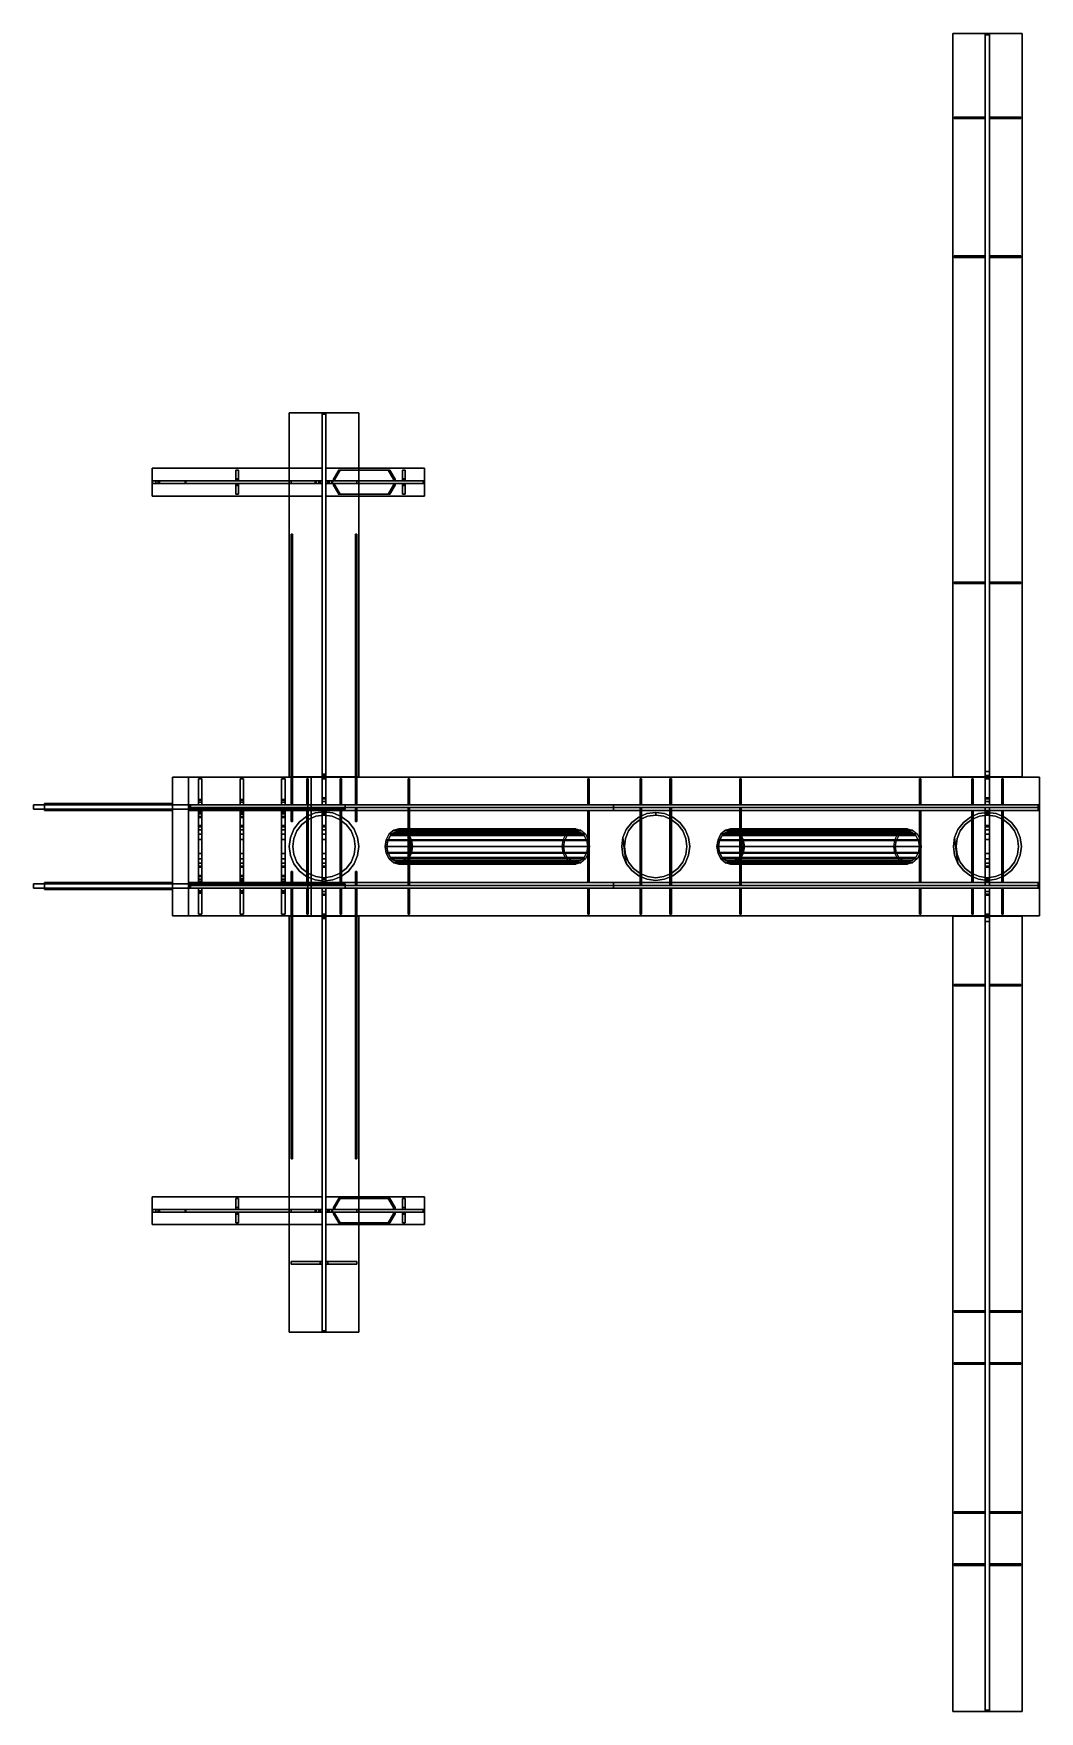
# Model space of a CAD drawing. Header units: inches. Extents: x 90815 to 105310, y -27465 to -3285.
import ezdxf

# ---------------------------------------------------------------- set-up
doc = ezdxf.new("R2010")
doc.units = ezdxf.units.IN
doc.header["$MEASUREMENT"] = 0
doc.layers.get('0').update_dxf_attribs({"linetype": 'CONTINUOUS'})
doc.layers.add('1', color=7, linetype='CONTINUOUS')

# ---------------------------------------------------------------- blocks, each defined once
blk = doc.blocks.new('E2-SA03-032')
at = {"color": 3}
for points in [[(94525, -15650, 1871), (94545, -15650, 1871), (94545, -15600, 1858), (94525, -15600, 1858)], [(94525, -15600, 1858), (94545, -15600, 1858), (94545, -15600, 142), (94525, -15600, 142)], [(94525, -15600, 142), (94545, -15600, 142), (94545, -15650, 129), (94525, -15650, 129)], [(94525, -15687, 1908), (94545, -15687, 1908), (94545, -15650, 1871), (94525, -15650, 1871)], [(94525, -15650, 129), (94545, -15650, 129), (94545, -15687, 92), (94525, -15687, 92)], [(94525, -15700, 1958), (94545, -15700, 1958), (94545, -15687, 1908), (94525, -15687, 1908)], [(94525, -15687, 92), (94545, -15687, 92), (94545, -15700, 42), (94525, -15700, 42)], [(94525, -15700, 42), (94545, -15700, 42), (94545, -15977, 42), (94525, -15977, 42)], [(94525, -15977, 1958), (94545, -15977, 1958), (94545, -15700, 1958), (94525, -15700, 1958)], [(94525, -15977, 42), (94545, -15977, 42), (94545, -15988, 63), (94525, -15988, 63)], [(94525, -15988, 1937), (94545, -15988, 1937), (94545, -15977, 1958), (94525, -15977, 1958)], [(94525, -15988, 63), (94545, -15988, 63), (94545, -16011, 65), (94525, -16011, 65)], [(94525, -16011, 1935), (94545, -16011, 1935), (94545, -15988, 1937), (94525, -15988, 1937)], [(94525, -16011, 65), (94545, -16011, 65), (94545, -16026, 47), (94525, -16026, 47)], [(94525, -16026, 1953), (94545, -16026, 1953), (94545, -16011, 1935), (94525, -16011, 1935)], [(94525, -16026, 47), (94545, -16026, 47), (94545, -16040, 50), (94525, -16040, 50)], [(94525, -16040, 1950), (94545, -16040, 1950), (94545, -16026, 1953), (94525, -16026, 1953)], [(94525, -16040, 50), (94545, -16040, 50), (94545, -19500, 50), (94525, -19500, 50)], [(94525, -19500, 1950), (94545, -19500, 1950), (94545, -16040, 1950), (94525, -16040, 1950)], [(94525, -19500, 50), (94545, -19500, 50), (94545, -19500, 1950), (94525, -19500, 1950)]]:
    blk.add_3dface(points, dxfattribs=at)
for points, invisible_edges in [([(94525, -19500, 1950), (94525, -15650, 1871), (94525, -15600, 1858)], 15), ([(94525, -19500, 1950), (94525, -15600, 1858), (94525, -15600, 142)], 13), ([(94525, -19500, 1950), (94525, -15600, 142), (94525, -15650, 129)], 15), ([(94525, -19500, 1950), (94525, -15687, 1908), (94525, -15650, 1871)], 15), ([(94525, -19500, 1950), (94525, -15650, 129), (94525, -15687, 92)], 15), ([(94525, -19500, 1950), (94525, -16011, 1935), (94525, -15687, 1908)], 15), ([(94525, -19500, 1950), (94525, -15687, 92), (94525, -16011, 65)], 15), ([(94525, -15700, 42), (94525, -16011, 65), (94525, -15687, 92)], 15), ([(94525, -15687, 1908), (94525, -16011, 1935), (94525, -15988, 1937)], 15), ([(94525, -15687, 1908), (94525, -15988, 1937), (94525, -15977, 1958)], 15), ([(94525, -15687, 1908), (94525, -15977, 1958), (94525, -15700, 1958)], 13), ([(94525, -15700, 42), (94525, -15977, 42), (94525, -15988, 63)], 14), ([(94525, -15700, 42), (94525, -15988, 63), (94525, -16011, 65)], 15), ([(94545, -15600, 1858), (94545, -15650, 1871), (94545, -19500, 1950), (94545, -15600, 1858)], 15), ([(94545, -15600, 142), (94545, -15600, 1858), (94545, -19500, 1950), (94545, -15600, 142)], 14), ([(94545, -15650, 129), (94545, -15600, 142), (94545, -19500, 1950), (94545, -15650, 129)], 15), ([(94545, -15650, 1871), (94545, -15687, 1908), (94545, -19500, 1950), (94545, -15650, 1871)], 15), ([(94545, -15687, 92), (94545, -15650, 129), (94545, -19500, 1950), (94545, -15687, 92)], 15), ([(94545, -15687, 1908), (94545, -16011, 1935), (94545, -19500, 1950), (94545, -15687, 1908)], 15), ([(94545, -16011, 65), (94545, -15687, 92), (94545, -19500, 1950), (94545, -16011, 65)], 15), ([(94545, -15687, 92), (94545, -16011, 65), (94545, -15700, 42), (94545, -15687, 92)], 15), ([(94545, -15988, 1937), (94545, -16011, 1935), (94545, -15687, 1908), (94545, -15988, 1937)], 15), ([(94545, -15977, 1958), (94545, -15988, 1937), (94545, -15687, 1908), (94545, -15977, 1958)], 15), ([(94545, -15700, 1958), (94545, -15977, 1958), (94545, -15687, 1908), (94545, -15700, 1958)], 14), ([(94545, -15988, 63), (94545, -15977, 42), (94545, -15700, 42), (94545, -15988, 63)], 13), ([(94545, -16011, 65), (94545, -15988, 63), (94545, -15700, 42), (94545, -16011, 65)], 15), ([(94525, -19500, 1950), (94525, -16011, 65), (94525, -19500, 50)], 11), ([(94525, -16011, 1935), (94525, -19500, 1950), (94525, -16040, 1950)], 13), ([(94525, -16011, 1935), (94525, -16040, 1950), (94525, -16026, 1953)], 13), ([(94525, -16040, 50), (94525, -19500, 50), (94525, -16011, 65)], 14), ([(94525, -16026, 47), (94525, -16040, 50), (94525, -16011, 65)], 14), ([(94545, -19500, 50), (94545, -16011, 65), (94545, -19500, 1950), (94545, -19500, 50)], 11), ([(94545, -16040, 1950), (94545, -19500, 1950), (94545, -16011, 1935), (94545, -16040, 1950)], 14), ([(94545, -16026, 1953), (94545, -16040, 1950), (94545, -16011, 1935), (94545, -16026, 1953)], 14), ([(94545, -16011, 65), (94545, -19500, 50), (94545, -16040, 50), (94545, -16011, 65)], 13), ([(94545, -16011, 65), (94545, -16040, 50), (94545, -16026, 47), (94545, -16011, 65)], 13)]:
    blk.add_3dface(points, dxfattribs=dict(at, invisible_edges=invisible_edges))
blk = doc.blocks.new('E2-SA03-031')
at = {"color": 3}
for points in [[(95455, -15650, 1871), (95475, -15650, 1871), (95475, -15600, 1858), (95455, -15600, 1858)], [(95455, -15600, 1858), (95475, -15600, 1858), (95475, -15600, 142), (95455, -15600, 142)], [(95455, -15600, 142), (95475, -15600, 142), (95475, -15650, 129), (95455, -15650, 129)], [(95455, -15687, 1908), (95475, -15687, 1908), (95475, -15650, 1871), (95455, -15650, 1871)], [(95455, -15650, 129), (95475, -15650, 129), (95475, -15687, 92), (95455, -15687, 92)], [(95455, -15700, 1958), (95475, -15700, 1958), (95475, -15687, 1908), (95455, -15687, 1908)], [(95455, -15687, 92), (95475, -15687, 92), (95475, -15700, 42), (95455, -15700, 42)], [(95455, -15700, 42), (95475, -15700, 42), (95475, -15977, 42), (95455, -15977, 42)], [(95455, -15977, 1958), (95475, -15977, 1958), (95475, -15700, 1958), (95455, -15700, 1958)], [(95455, -15977, 42), (95475, -15977, 42), (95475, -15988, 63), (95455, -15988, 63)], [(95455, -15988, 1937), (95475, -15988, 1937), (95475, -15977, 1958), (95455, -15977, 1958)], [(95455, -15988, 63), (95475, -15988, 63), (95475, -16011, 65), (95455, -16011, 65)], [(95455, -16011, 1935), (95475, -16011, 1935), (95475, -15988, 1937), (95455, -15988, 1937)], [(95455, -16011, 65), (95475, -16011, 65), (95475, -16026, 47), (95455, -16026, 47)], [(95455, -16026, 1953), (95475, -16026, 1953), (95475, -16011, 1935), (95455, -16011, 1935)], [(95455, -16026, 47), (95475, -16026, 47), (95475, -16040, 50), (95455, -16040, 50)], [(95455, -16040, 1950), (95475, -16040, 1950), (95475, -16026, 1953), (95455, -16026, 1953)], [(95455, -16040, 50), (95475, -16040, 50), (95475, -19500, 50), (95455, -19500, 50)], [(95455, -19500, 1950), (95475, -19500, 1950), (95475, -16040, 1950), (95455, -16040, 1950)], [(95455, -19500, 50), (95475, -19500, 50), (95475, -19500, 1950), (95455, -19500, 1950)]]:
    blk.add_3dface(points, dxfattribs=at)
for points, invisible_edges in [([(95455, -19500, 1950), (95455, -15650, 1871), (95455, -15600, 1858)], 15), ([(95455, -19500, 1950), (95455, -15600, 1858), (95455, -15600, 142)], 13), ([(95455, -19500, 1950), (95455, -15600, 142), (95455, -15650, 129)], 15), ([(95455, -19500, 1950), (95455, -15687, 1908), (95455, -15650, 1871)], 15), ([(95455, -19500, 1950), (95455, -15650, 129), (95455, -15687, 92)], 15), ([(95455, -19500, 1950), (95455, -16011, 1935), (95455, -15687, 1908)], 15), ([(95455, -19500, 1950), (95455, -15687, 92), (95455, -16011, 65)], 15), ([(95455, -15700, 42), (95455, -16011, 65), (95455, -15687, 92)], 15), ([(95455, -15687, 1908), (95455, -16011, 1935), (95455, -15988, 1937)], 15), ([(95455, -15687, 1908), (95455, -15988, 1937), (95455, -15977, 1958)], 15), ([(95455, -15687, 1908), (95455, -15977, 1958), (95455, -15700, 1958)], 13), ([(95455, -15700, 42), (95455, -15977, 42), (95455, -15988, 63)], 14), ([(95455, -15700, 42), (95455, -15988, 63), (95455, -16011, 65)], 15), ([(95475, -15600, 1858), (95475, -15650, 1871), (95475, -19500, 1950), (95475, -15600, 1858)], 15), ([(95475, -15600, 142), (95475, -15600, 1858), (95475, -19500, 1950), (95475, -15600, 142)], 14), ([(95475, -15650, 129), (95475, -15600, 142), (95475, -19500, 1950), (95475, -15650, 129)], 15), ([(95475, -15650, 1871), (95475, -15687, 1908), (95475, -19500, 1950), (95475, -15650, 1871)], 15), ([(95475, -15687, 92), (95475, -15650, 129), (95475, -19500, 1950), (95475, -15687, 92)], 15), ([(95475, -15687, 1908), (95475, -16011, 1935), (95475, -19500, 1950), (95475, -15687, 1908)], 15), ([(95475, -16011, 65), (95475, -15687, 92), (95475, -19500, 1950), (95475, -16011, 65)], 15), ([(95475, -15687, 92), (95475, -16011, 65), (95475, -15700, 42), (95475, -15687, 92)], 15), ([(95475, -15988, 1937), (95475, -16011, 1935), (95475, -15687, 1908), (95475, -15988, 1937)], 15), ([(95475, -15977, 1958), (95475, -15988, 1937), (95475, -15687, 1908), (95475, -15977, 1958)], 15), ([(95475, -15700, 1958), (95475, -15977, 1958), (95475, -15687, 1908), (95475, -15700, 1958)], 14), ([(95475, -15988, 63), (95475, -15977, 42), (95475, -15700, 42), (95475, -15988, 63)], 13), ([(95475, -16011, 65), (95475, -15988, 63), (95475, -15700, 42), (95475, -16011, 65)], 15), ([(95455, -19500, 1950), (95455, -16011, 65), (95455, -19500, 50)], 11), ([(95455, -16011, 1935), (95455, -19500, 1950), (95455, -16040, 1950)], 13), ([(95455, -16011, 1935), (95455, -16040, 1950), (95455, -16026, 1953)], 13), ([(95455, -16040, 50), (95455, -19500, 50), (95455, -16011, 65)], 14), ([(95455, -16026, 47), (95455, -16040, 50), (95455, -16011, 65)], 14), ([(95475, -19500, 50), (95475, -16011, 65), (95475, -19500, 1950), (95475, -19500, 50)], 11), ([(95475, -16040, 1950), (95475, -19500, 1950), (95475, -16011, 1935), (95475, -16040, 1950)], 14), ([(95475, -16026, 1953), (95475, -16040, 1950), (95475, -16011, 1935), (95475, -16026, 1953)], 14), ([(95475, -16011, 65), (95475, -19500, 50), (95475, -16040, 50), (95475, -16011, 65)], 13), ([(95475, -16011, 65), (95475, -16040, 50), (95475, -16026, 47), (95475, -16011, 65)], 13)]:
    blk.add_3dface(points, dxfattribs=dict(at, invisible_edges=invisible_edges))
blk = doc.blocks.new('E2-SA03-030')
at = {"color": 3}
for points in [[(94525, -10500, 50), (94545, -10500, 50), (94545, -13960, 50), (94525, -13960, 50)], [(94525, -13960, 1950), (94545, -13960, 1950), (94545, -10500, 1950), (94525, -10500, 1950)], [(94525, -10500, 1950), (94545, -10500, 1950), (94545, -10500, 50), (94525, -10500, 50)], [(94525, -13960, 50), (94545, -13960, 50), (94545, -13974, 47), (94525, -13974, 47)], [(94525, -13974, 1953), (94545, -13974, 1953), (94545, -13960, 1950), (94525, -13960, 1950)], [(94525, -13974, 47), (94545, -13974, 47), (94545, -13989, 65), (94525, -13989, 65)], [(94525, -13989, 1935), (94545, -13989, 1935), (94545, -13974, 1953), (94525, -13974, 1953)], [(94525, -13989, 65), (94545, -13989, 65), (94545, -14012, 63), (94525, -14012, 63)], [(94525, -14012, 1937), (94545, -14012, 1937), (94545, -13989, 1935), (94525, -13989, 1935)], [(94525, -14012, 63), (94545, -14012, 63), (94545, -14023, 42), (94525, -14023, 42)], [(94525, -14023, 1958), (94545, -14023, 1958), (94545, -14012, 1937), (94525, -14012, 1937)], [(94525, -14023, 42), (94545, -14023, 42), (94545, -14300, 42), (94525, -14300, 42)], [(94525, -14300, 1958), (94545, -14300, 1958), (94545, -14023, 1958), (94525, -14023, 1958)], [(94525, -14300, 42), (94545, -14300, 42), (94545, -14313, 92), (94525, -14313, 92)], [(94525, -14313, 1908), (94545, -14313, 1908), (94545, -14300, 1958), (94525, -14300, 1958)], [(94525, -14313, 92), (94545, -14313, 92), (94545, -14350, 129), (94525, -14350, 129)], [(94525, -14350, 1871), (94545, -14350, 1871), (94545, -14313, 1908), (94525, -14313, 1908)], [(94525, -14350, 129), (94545, -14350, 129), (94545, -14400, 142), (94525, -14400, 142)], [(94525, -14400, 1858), (94545, -14400, 1858), (94545, -14350, 1871), (94525, -14350, 1871)], [(94525, -14400, 142), (94545, -14400, 142), (94545, -14400, 1858), (94525, -14400, 1858)]]:
    blk.add_3dface(points, dxfattribs=at)
for points, invisible_edges in [([(94525, -13989, 65), (94525, -10500, 50), (94525, -13960, 50)], 13), ([(94525, -13960, 1950), (94525, -10500, 1950), (94525, -13989, 1935)], 14), ([(94525, -10500, 50), (94525, -13989, 65), (94525, -14313, 92)], 15), ([(94525, -10500, 50), (94525, -14313, 92), (94525, -14350, 129)], 15), ([(94525, -10500, 50), (94525, -14350, 129), (94525, -14400, 142)], 15), ([(94525, -10500, 50), (94525, -14400, 142), (94525, -14400, 1858)], 13), ([(94525, -10500, 50), (94525, -14400, 1858), (94525, -14350, 1871)], 15), ([(94525, -10500, 50), (94525, -14350, 1871), (94525, -14313, 1908)], 15), ([(94525, -10500, 50), (94525, -14313, 1908), (94525, -13989, 1935)], 15), ([(94525, -10500, 50), (94525, -13989, 1935), (94525, -10500, 1950)], 11), ([(94545, -13960, 50), (94545, -10500, 50), (94545, -13989, 65), (94545, -13960, 50)], 14), ([(94545, -13989, 1935), (94545, -10500, 1950), (94545, -13960, 1950), (94545, -13989, 1935)], 13), ([(94545, -14313, 92), (94545, -13989, 65), (94545, -10500, 50), (94545, -14313, 92)], 15), ([(94545, -14350, 129), (94545, -14313, 92), (94545, -10500, 50), (94545, -14350, 129)], 15), ([(94545, -14400, 142), (94545, -14350, 129), (94545, -10500, 50), (94545, -14400, 142)], 15), ([(94545, -14400, 1858), (94545, -14400, 142), (94545, -10500, 50), (94545, -14400, 1858)], 14), ([(94545, -14350, 1871), (94545, -14400, 1858), (94545, -10500, 50), (94545, -14350, 1871)], 15), ([(94545, -14313, 1908), (94545, -14350, 1871), (94545, -10500, 50), (94545, -14313, 1908)], 15), ([(94545, -13989, 1935), (94545, -14313, 1908), (94545, -10500, 50), (94545, -13989, 1935)], 15), ([(94545, -10500, 1950), (94545, -13989, 1935), (94545, -10500, 50), (94545, -10500, 1950)], 11), ([(94525, -13989, 65), (94525, -13960, 50), (94525, -13974, 47)], 13), ([(94525, -13974, 1953), (94525, -13960, 1950), (94525, -13989, 1935)], 14), ([(94525, -14313, 92), (94525, -13989, 65), (94525, -14012, 63)], 15), ([(94525, -14300, 1958), (94525, -14012, 1937), (94525, -13989, 1935)], 15), ([(94525, -14300, 1958), (94525, -13989, 1935), (94525, -14313, 1908)], 15), ([(94525, -14313, 92), (94525, -14012, 63), (94525, -14300, 42)], 15), ([(94525, -14300, 1958), (94525, -14023, 1958), (94525, -14012, 1937)], 14), ([(94525, -14023, 42), (94525, -14300, 42), (94525, -14012, 63)], 14), ([(94545, -13974, 47), (94545, -13960, 50), (94545, -13989, 65), (94545, -13974, 47)], 14), ([(94545, -13989, 1935), (94545, -13960, 1950), (94545, -13974, 1953), (94545, -13989, 1935)], 13), ([(94545, -14012, 63), (94545, -13989, 65), (94545, -14313, 92), (94545, -14012, 63)], 15), ([(94545, -13989, 1935), (94545, -14012, 1937), (94545, -14300, 1958), (94545, -13989, 1935)], 15), ([(94545, -14313, 1908), (94545, -13989, 1935), (94545, -14300, 1958), (94545, -14313, 1908)], 15), ([(94545, -14300, 42), (94545, -14012, 63), (94545, -14313, 92), (94545, -14300, 42)], 15), ([(94545, -14012, 1937), (94545, -14023, 1958), (94545, -14300, 1958), (94545, -14012, 1937)], 13), ([(94545, -14012, 63), (94545, -14300, 42), (94545, -14023, 42), (94545, -14012, 63)], 13)]:
    blk.add_3dface(points, dxfattribs=dict(at, invisible_edges=invisible_edges))
blk = doc.blocks.new('E2-SA03-029')
at = {"color": 3}
for points in [[(95455, -10500, 50), (95475, -10500, 50), (95475, -13960, 50), (95455, -13960, 50)], [(95455, -13960, 1950), (95475, -13960, 1950), (95475, -10500, 1950), (95455, -10500, 1950)], [(95455, -10500, 1950), (95475, -10500, 1950), (95475, -10500, 50), (95455, -10500, 50)], [(95455, -13960, 50), (95475, -13960, 50), (95475, -13974, 47), (95455, -13974, 47)], [(95455, -13974, 1953), (95475, -13974, 1953), (95475, -13960, 1950), (95455, -13960, 1950)], [(95455, -13974, 47), (95475, -13974, 47), (95475, -13989, 65), (95455, -13989, 65)], [(95455, -13989, 1935), (95475, -13989, 1935), (95475, -13974, 1953), (95455, -13974, 1953)], [(95455, -13989, 65), (95475, -13989, 65), (95475, -14012, 63), (95455, -14012, 63)], [(95455, -14012, 1937), (95475, -14012, 1937), (95475, -13989, 1935), (95455, -13989, 1935)], [(95455, -14012, 63), (95475, -14012, 63), (95475, -14023, 42), (95455, -14023, 42)], [(95455, -14023, 1958), (95475, -14023, 1958), (95475, -14012, 1937), (95455, -14012, 1937)], [(95455, -14023, 42), (95475, -14023, 42), (95475, -14300, 42), (95455, -14300, 42)], [(95455, -14300, 1958), (95475, -14300, 1958), (95475, -14023, 1958), (95455, -14023, 1958)], [(95455, -14300, 42), (95475, -14300, 42), (95475, -14313, 92), (95455, -14313, 92)], [(95455, -14313, 1908), (95475, -14313, 1908), (95475, -14300, 1958), (95455, -14300, 1958)], [(95455, -14313, 92), (95475, -14313, 92), (95475, -14350, 129), (95455, -14350, 129)], [(95455, -14350, 1871), (95475, -14350, 1871), (95475, -14313, 1908), (95455, -14313, 1908)], [(95455, -14350, 129), (95475, -14350, 129), (95475, -14400, 142), (95455, -14400, 142)], [(95455, -14400, 1858), (95475, -14400, 1858), (95475, -14350, 1871), (95455, -14350, 1871)], [(95455, -14400, 142), (95475, -14400, 142), (95475, -14400, 1858), (95455, -14400, 1858)]]:
    blk.add_3dface(points, dxfattribs=at)
for points, invisible_edges in [([(95455, -13989, 65), (95455, -10500, 50), (95455, -13960, 50)], 13), ([(95455, -13960, 1950), (95455, -10500, 1950), (95455, -13989, 1935)], 14), ([(95455, -10500, 50), (95455, -13989, 65), (95455, -14313, 92)], 15), ([(95455, -10500, 50), (95455, -14313, 92), (95455, -14350, 129)], 15), ([(95455, -10500, 50), (95455, -14350, 129), (95455, -14400, 142)], 15), ([(95455, -10500, 50), (95455, -14400, 142), (95455, -14400, 1858)], 13), ([(95455, -10500, 50), (95455, -14400, 1858), (95455, -14350, 1871)], 15), ([(95455, -10500, 50), (95455, -14350, 1871), (95455, -14313, 1908)], 15), ([(95455, -10500, 50), (95455, -14313, 1908), (95455, -13989, 1935)], 15), ([(95455, -10500, 50), (95455, -13989, 1935), (95455, -10500, 1950)], 11), ([(95475, -13960, 50), (95475, -10500, 50), (95475, -13989, 65), (95475, -13960, 50)], 14), ([(95475, -13989, 1935), (95475, -10500, 1950), (95475, -13960, 1950), (95475, -13989, 1935)], 13), ([(95475, -14313, 92), (95475, -13989, 65), (95475, -10500, 50), (95475, -14313, 92)], 15), ([(95475, -14350, 129), (95475, -14313, 92), (95475, -10500, 50), (95475, -14350, 129)], 15), ([(95475, -14400, 142), (95475, -14350, 129), (95475, -10500, 50), (95475, -14400, 142)], 15), ([(95475, -14400, 1858), (95475, -14400, 142), (95475, -10500, 50), (95475, -14400, 1858)], 14), ([(95475, -14350, 1871), (95475, -14400, 1858), (95475, -10500, 50), (95475, -14350, 1871)], 15), ([(95475, -14313, 1908), (95475, -14350, 1871), (95475, -10500, 50), (95475, -14313, 1908)], 15), ([(95475, -13989, 1935), (95475, -14313, 1908), (95475, -10500, 50), (95475, -13989, 1935)], 15), ([(95475, -10500, 1950), (95475, -13989, 1935), (95475, -10500, 50), (95475, -10500, 1950)], 11), ([(95455, -13989, 65), (95455, -13960, 50), (95455, -13974, 47)], 13), ([(95455, -13974, 1953), (95455, -13960, 1950), (95455, -13989, 1935)], 14), ([(95455, -14313, 92), (95455, -13989, 65), (95455, -14012, 63)], 15), ([(95455, -14300, 1958), (95455, -14012, 1937), (95455, -13989, 1935)], 15), ([(95455, -14300, 1958), (95455, -13989, 1935), (95455, -14313, 1908)], 15), ([(95455, -14313, 92), (95455, -14012, 63), (95455, -14300, 42)], 15), ([(95455, -14300, 1958), (95455, -14023, 1958), (95455, -14012, 1937)], 14), ([(95455, -14023, 42), (95455, -14300, 42), (95455, -14012, 63)], 14), ([(95475, -13974, 47), (95475, -13960, 50), (95475, -13989, 65), (95475, -13974, 47)], 14), ([(95475, -13989, 1935), (95475, -13960, 1950), (95475, -13974, 1953), (95475, -13989, 1935)], 13), ([(95475, -14012, 63), (95475, -13989, 65), (95475, -14313, 92), (95475, -14012, 63)], 15), ([(95475, -13989, 1935), (95475, -14012, 1937), (95475, -14300, 1958), (95475, -13989, 1935)], 15), ([(95475, -14313, 1908), (95475, -13989, 1935), (95475, -14300, 1958), (95475, -14313, 1908)], 15), ([(95475, -14300, 42), (95475, -14012, 63), (95475, -14313, 92), (95475, -14300, 42)], 15), ([(95475, -14012, 1937), (95475, -14023, 1958), (95475, -14300, 1958), (95475, -14012, 1937)], 13), ([(95475, -14012, 63), (95475, -14300, 42), (95475, -14023, 42), (95475, -14012, 63)], 13)]:
    blk.add_3dface(points, dxfattribs=dict(at, invisible_edges=invisible_edges))
blk = doc.blocks.new('E2-FR96M')
at = {"color": 3}
for points in [[(94975, -15650, 1871), (95025, -15650, 1871), (95025, -15600, 1858), (94975, -15600, 1858)], [(94975, -15600, 1858), (95025, -15600, 1858), (95025, -15600, 142), (94975, -15600, 142)], [(94975, -15600, 142), (95025, -15600, 142), (95025, -15650, 129), (94975, -15650, 129)], [(94975, -15687, 1908), (95025, -15687, 1908), (95025, -15650, 1871), (94975, -15650, 1871)], [(94975, -15650, 129), (95025, -15650, 129), (95025, -15687, 92), (94975, -15687, 92)], [(94975, -15700, 1958), (95025, -15700, 1958), (95025, -15687, 1908), (94975, -15687, 1908)], [(94975, -15687, 92), (95025, -15687, 92), (95025, -15700, 42), (94975, -15700, 42)], [(94975, -15700, 42), (95025, -15700, 42), (95025, -15975, 42), (94975, -15975, 42)], [(94975, -15975, 1958), (95025, -15975, 1958), (95025, -15700, 1958), (94975, -15700, 1958)], [(95500, -16006, 50), (95500, -16006), (94500, -16006), (94500, -16006, 50)], [(94500, -16006, 50), (94500, -16006), (94500, -22000), (94500, -22000, 50)], [(94500, -16006, 1950), (94500, -16006, 2000), (95500, -16006, 2000), (95500, -16006, 1950)], [(94500, -22000, 1950), (94500, -22000, 2000), (94500, -16006, 2000), (94500, -16006, 1950)], [(94975, -15975, 42), (95025, -15975, 42), (95025, -15986, 63), (94975, -15986, 63)], [(94975, -15986, 1937), (95025, -15986, 1937), (95025, -15975, 1958), (94975, -15975, 1958)], [(94975, -15986, 63), (95025, -15986, 63), (95025, -16009, 65), (94975, -16009, 65)], [(94975, -16009, 1935), (95025, -16009, 1935), (95025, -15986, 1937), (94975, -15986, 1937)], [(94975, -16009, 65), (95025, -16009, 65), (95025, -16024, 47), (94975, -16024, 47)], [(94975, -16024, 1953), (95025, -16024, 1953), (95025, -16009, 1935), (94975, -16009, 1935)], [(94975, -16024, 47), (95025, -16024, 47), (95025, -16025, 47), (94975, -16025, 47)], [(94975, -16025, 1953), (95025, -16025, 1953), (95025, -16024, 1953), (94975, -16024, 1953)], [(94975, -16025, 47), (95025, -16025, 47), (95025, -16040, 50), (94975, -16040, 50)], [(94975, -16040, 1950), (95025, -16040, 1950), (95025, -16025, 1953), (94975, -16025, 1953)], [(94975, -16040, 50), (95025, -16040, 50), (95025, -21980, 50), (94975, -21980, 50)], [(94975, -21980, 1950), (95025, -21980, 1950), (95025, -16040, 1950), (94975, -16040, 1950)], [(95500, -22000, 50), (95500, -22000), (95500, -16006), (95500, -16006, 50)], [(95500, -16006, 1950), (95500, -16006, 2000), (95500, -22000, 2000), (95500, -22000, 1950)], [(94500, -22000, 50), (94500, -22000), (95500, -22000), (95500, -22000, 50)], [(95500, -22000, 1950), (95500, -22000, 2000), (94500, -22000, 2000), (94500, -22000, 1950)], [(94975, -21980, 50), (95025, -21980, 50), (95025, -22000, 70), (94975, -22000, 70)], [(94975, -22000, 1930), (95025, -22000, 1930), (95025, -21980, 1950), (94975, -21980, 1950)], [(94975, -22000, 70), (95025, -22000, 70), (95025, -22000, 1930), (94975, -22000, 1930)]]:
    blk.add_3dface(points, dxfattribs=at)
for points, invisible_edges in [([(94975, -22000, 1930), (94975, -15650, 1871), (94975, -15600, 1858)], 15), ([(94975, -22000, 1930), (94975, -15600, 1858), (94975, -15600, 142)], 13), ([(94975, -22000, 1930), (94975, -15600, 142), (94975, -15650, 129)], 15), ([(94975, -22000, 1930), (94975, -15687, 1908), (94975, -15650, 1871)], 15), ([(94975, -22000, 1930), (94975, -15650, 129), (94975, -15687, 92)], 15), ([(94975, -22000, 1930), (94975, -15687, 92), (94975, -22000, 70)], 11), ([(94975, -16009, 65), (94975, -22000, 70), (94975, -15687, 92)], 15), ([(94975, -15700, 42), (94975, -16009, 65), (94975, -15687, 92)], 15), ([(94975, -15687, 1908), (94975, -22000, 1930), (94975, -16009, 1935)], 15), ([(94975, -15687, 1908), (94975, -16009, 1935), (94975, -15986, 1937)], 15), ([(94975, -15687, 1908), (94975, -15986, 1937), (94975, -15975, 1958)], 15), ([(94975, -15687, 1908), (94975, -15975, 1958), (94975, -15700, 1958)], 13), ([(94975, -15700, 42), (94975, -15975, 42), (94975, -15986, 63)], 14), ([(94975, -15700, 42), (94975, -15986, 63), (94975, -16009, 65)], 15), ([(95025, -15600, 1858), (95025, -15650, 1871), (95025, -22000, 1930), (95025, -15600, 1858)], 15), ([(95025, -15600, 142), (95025, -15600, 1858), (95025, -22000, 1930), (95025, -15600, 142)], 14), ([(95025, -15650, 129), (95025, -15600, 142), (95025, -22000, 1930), (95025, -15650, 129)], 15), ([(95025, -15650, 1871), (95025, -15687, 1908), (95025, -22000, 1930), (95025, -15650, 1871)], 15), ([(95025, -15687, 92), (95025, -15650, 129), (95025, -22000, 1930), (95025, -15687, 92)], 15), ([(95025, -22000, 70), (95025, -15687, 92), (95025, -22000, 1930), (95025, -22000, 70)], 11), ([(95025, -15687, 92), (95025, -22000, 70), (95025, -16009, 65), (95025, -15687, 92)], 15), ([(95025, -15687, 92), (95025, -16009, 65), (95025, -15700, 42), (95025, -15687, 92)], 15), ([(95025, -16009, 1935), (95025, -22000, 1930), (95025, -15687, 1908), (95025, -16009, 1935)], 15), ([(95025, -15986, 1937), (95025, -16009, 1935), (95025, -15687, 1908), (95025, -15986, 1937)], 15), ([(95025, -15975, 1958), (95025, -15986, 1937), (95025, -15687, 1908), (95025, -15975, 1958)], 15), ([(95025, -15700, 1958), (95025, -15975, 1958), (95025, -15687, 1908), (95025, -15700, 1958)], 14), ([(95025, -15986, 63), (95025, -15975, 42), (95025, -15700, 42), (95025, -15986, 63)], 13), ([(95025, -16009, 65), (95025, -15986, 63), (95025, -15700, 42), (95025, -16009, 65)], 15), ([(95500, -22000, 50), (95500, -16006, 50), (94500, -22000, 50)], 10), ([(94500, -16006, 50), (94500, -22000, 50), (95500, -16006, 50)], 10), ([(94500, -22000), (95500, -16006), (95500, -22000), (94500, -22000)], 9), ([(95500, -16006), (94500, -22000), (94500, -16006), (95500, -16006)], 9), ([(95500, -16006, 1950), (95500, -22000, 1950), (94500, -16006, 1950)], 10), ([(94500, -22000, 1950), (94500, -16006, 1950), (95500, -22000, 1950)], 10), ([(94500, -16006, 2000), (95500, -22000, 2000), (95500, -16006, 2000), (94500, -16006, 2000)], 9), ([(95500, -22000, 2000), (94500, -16006, 2000), (94500, -22000, 2000), (95500, -22000, 2000)], 9), ([(94975, -22000, 70), (94975, -16009, 65), (94975, -21980, 50)], 11), ([(94975, -21980, 1950), (94975, -16009, 1935), (94975, -22000, 1930)], 11), ([(94975, -16009, 1935), (94975, -21980, 1950), (94975, -16040, 1950)], 13), ([(94975, -16009, 1935), (94975, -16040, 1950), (94975, -16024, 1953)], 13), ([(94975, -16040, 50), (94975, -21980, 50), (94975, -16009, 65)], 14), ([(94975, -16024, 47), (94975, -16040, 50), (94975, -16009, 65)], 14), ([(94975, -16025, 1953), (94975, -16024, 1953), (94975, -16040, 1950)], 8), ([(94975, -16040, 50), (94975, -16024, 47), (94975, -16025, 47)], 8), ([(95025, -21980, 50), (95025, -16009, 65), (95025, -22000, 70), (95025, -21980, 50)], 11), ([(95025, -22000, 1930), (95025, -16009, 1935), (95025, -21980, 1950), (95025, -22000, 1930)], 11), ([(95025, -16040, 1950), (95025, -21980, 1950), (95025, -16009, 1935), (95025, -16040, 1950)], 14), ([(95025, -16024, 1953), (95025, -16040, 1950), (95025, -16009, 1935), (95025, -16024, 1953)], 14), ([(95025, -16009, 65), (95025, -21980, 50), (95025, -16040, 50), (95025, -16009, 65)], 13), ([(95025, -16009, 65), (95025, -16040, 50), (95025, -16024, 47), (95025, -16009, 65)], 13), ([(95025, -16040, 1950), (95025, -16024, 1953), (95025, -16025, 1953), (95025, -16040, 1950)], 8), ([(95025, -16025, 47), (95025, -16024, 47), (95025, -16040, 50), (95025, -16025, 47)], 8)]:
    blk.add_3dface(points, dxfattribs=dict(at, invisible_edges=invisible_edges))
at = {"color": 5}
for points in [[(94943, -20230, 50), (94943, -20270, 50), (94525, -20270, 50), (94525, -20230, 50)], [(94525, -20230, 50), (94525, -20270, 50), (94525, -20270, 400), (94525, -20230, 400)], [(94525, -20230, 400), (94525, -20270, 400), (94943, -20270, 400), (94943, -20230, 400)], [(94975, -20230, 82), (94975, -20270, 82), (94943, -20270, 50), (94943, -20230, 50)], [(94943, -20230, 400), (94943, -20270, 400), (94975, -20270, 368), (94975, -20230, 368)], [(94975, -20230, 368), (94975, -20270, 368), (94975, -20270, 82), (94975, -20230, 82)], [(95025, -20230, 368), (95025, -20270, 368), (95057, -20270, 400), (95057, -20230, 400)], [(95057, -20230, 50), (95057, -20270, 50), (95025, -20270, 82), (95025, -20230, 82)], [(95025, -20230, 82), (95025, -20270, 82), (95025, -20270, 368), (95025, -20230, 368)], [(95057, -20230, 400), (95057, -20270, 400), (95475, -20270, 400), (95475, -20230, 400)], [(95475, -20230, 50), (95475, -20270, 50), (95057, -20270, 50), (95057, -20230, 50)], [(95475, -20230, 400), (95475, -20270, 400), (95475, -20270, 50), (95475, -20230, 50)], [(94943, -20980, 50), (94943, -21020, 50), (94525, -21020, 50), (94525, -20980, 50)], [(94525, -20980, 50), (94525, -21020, 50), (94525, -21020, 1950), (94525, -20980, 1950)], [(94525, -20980, 1950), (94525, -21020, 1950), (94943, -21020, 1950), (94943, -20980, 1950)], [(94975, -20980, 82), (94975, -21020, 82), (94943, -21020, 50), (94943, -20980, 50)], [(94943, -20980, 1950), (94943, -21020, 1950), (94975, -21020, 1918), (94975, -20980, 1918)], [(94975, -20980, 1918), (94975, -21020, 1918), (94975, -21020, 82), (94975, -20980, 82)], [(95025, -20980, 1918), (95025, -21020, 1918), (95057, -21020, 1950), (95057, -20980, 1950)], [(95057, -20980, 50), (95057, -21020, 50), (95025, -21020, 82), (95025, -20980, 82)], [(95025, -20980, 82), (95025, -21020, 82), (95025, -21020, 1918), (95025, -20980, 1918)], [(95057, -20980, 1950), (95057, -21020, 1950), (95475, -21020, 1950), (95475, -20980, 1950)], [(95475, -20980, 50), (95475, -21020, 50), (95057, -21020, 50), (95057, -20980, 50)], [(95475, -20980, 1950), (95475, -21020, 1950), (95475, -21020, 50), (95475, -20980, 50)]]:
    blk.add_3dface(points, dxfattribs=at)
for points, invisible_edges in [([(94525, -20230, 50), (94525, -20230, 400), (94943, -20230, 400)], 12), ([(94525, -20230, 50), (94943, -20230, 400), (94943, -20230, 50)], 11), ([(94943, -20270, 400), (94525, -20270, 400), (94525, -20270, 50), (94943, -20270, 400)], 12), ([(94943, -20270, 50), (94943, -20270, 400), (94525, -20270, 50), (94943, -20270, 50)], 11), ([(94943, -20230, 50), (94975, -20230, 368), (94975, -20230, 82)], 9), ([(94975, -20230, 368), (94943, -20230, 50), (94943, -20230, 400)], 11), ([(94975, -20270, 82), (94975, -20270, 368), (94943, -20270, 50), (94975, -20270, 82)], 10), ([(94943, -20270, 400), (94943, -20270, 50), (94975, -20270, 368), (94943, -20270, 400)], 11), ([(95057, -20230, 400), (95057, -20230, 50), (95025, -20230, 368)], 11), ([(95025, -20230, 82), (95025, -20230, 368), (95057, -20230, 50)], 10), ([(95025, -20270, 368), (95057, -20270, 50), (95057, -20270, 400), (95025, -20270, 368)], 11), ([(95057, -20270, 50), (95025, -20270, 368), (95025, -20270, 82), (95057, -20270, 50)], 9), ([(95475, -20230, 400), (95475, -20230, 50), (95057, -20230, 400)], 10), ([(95057, -20230, 50), (95057, -20230, 400), (95475, -20230, 50)], 11), ([(95057, -20270, 400), (95475, -20270, 50), (95475, -20270, 400), (95057, -20270, 400)], 9), ([(95475, -20270, 50), (95057, -20270, 400), (95057, -20270, 50), (95475, -20270, 50)], 11), ([(94525, -20980, 50), (94943, -20980, 1950), (94943, -20980, 50)], 11), ([(94943, -20980, 1950), (94525, -20980, 50), (94525, -20980, 1950)], 9), ([(94943, -21020, 50), (94943, -21020, 1950), (94525, -21020, 50), (94943, -21020, 50)], 11), ([(94525, -21020, 1950), (94525, -21020, 50), (94943, -21020, 1950), (94525, -21020, 1950)], 10), ([(94943, -20980, 50), (94975, -20980, 1918), (94975, -20980, 82)], 9), ([(94975, -20980, 1918), (94943, -20980, 50), (94943, -20980, 1950)], 11), ([(94975, -21020, 82), (94975, -21020, 1918), (94943, -21020, 50), (94975, -21020, 82)], 10), ([(94943, -21020, 1950), (94943, -21020, 50), (94975, -21020, 1918), (94943, -21020, 1950)], 11), ([(95057, -20980, 1950), (95057, -20980, 50), (95025, -20980, 1918)], 11), ([(95025, -20980, 82), (95025, -20980, 1918), (95057, -20980, 50)], 10), ([(95025, -21020, 1918), (95057, -21020, 50), (95057, -21020, 1950), (95025, -21020, 1918)], 11), ([(95057, -21020, 50), (95025, -21020, 1918), (95025, -21020, 82), (95057, -21020, 50)], 9), ([(95475, -20980, 1950), (95475, -20980, 50), (95057, -20980, 1950)], 10), ([(95057, -20980, 50), (95057, -20980, 1950), (95475, -20980, 50)], 11), ([(95057, -21020, 1950), (95475, -21020, 50), (95475, -21020, 1950), (95057, -21020, 1950)], 9), ([(95475, -21020, 50), (95057, -21020, 1950), (95057, -21020, 50), (95475, -21020, 50)], 11)]:
    blk.add_3dface(points, dxfattribs=dict(at, invisible_edges=invisible_edges))
blk = doc.blocks.new('E2-FR95M')
at = {"color": 3}
for points in [[(95500, -8750, 50), (95500, -8750), (94500, -8750), (94500, -8750, 50)], [(94500, -8750, 50), (94500, -8750), (94500, -13994), (94500, -13994, 50)], [(94500, -8750, 1950), (94500, -8750, 2000), (95500, -8750, 2000), (95500, -8750, 1950)], [(94500, -13994, 1950), (94500, -13994, 2000), (94500, -8750, 2000), (94500, -8750, 1950)], [(94975, -8770, 1950), (95025, -8770, 1950), (95025, -8750, 1930), (94975, -8750, 1930)], [(94975, -8750, 1930), (95025, -8750, 1930), (95025, -8750, 70), (94975, -8750, 70)], [(94975, -8750, 70), (95025, -8750, 70), (95025, -8770, 50), (94975, -8770, 50)], [(94975, -8770, 50), (95025, -8770, 50), (95025, -13960, 50), (94975, -13960, 50)], [(94975, -13960, 1950), (95025, -13960, 1950), (95025, -8770, 1950), (94975, -8770, 1950)], [(95500, -13994, 50), (95500, -13994), (95500, -8750), (95500, -8750, 50)], [(95500, -8750, 1950), (95500, -8750, 2000), (95500, -13994, 2000), (95500, -13994, 1950)], [(94500, -13994, 50), (94500, -13994), (95500, -13994), (95500, -13994, 50)], [(95500, -13994, 1950), (95500, -13994, 2000), (94500, -13994, 2000), (94500, -13994, 1950)], [(94975, -13960, 50), (95025, -13960, 50), (95025, -13975, 47), (94975, -13975, 47)], [(94975, -13975, 1953), (95025, -13975, 1953), (95025, -13960, 1950), (94975, -13960, 1950)], [(94975, -13975, 47), (95025, -13975, 47), (95025, -13976, 47), (94975, -13976, 47)], [(94975, -13976, 1953), (95025, -13976, 1953), (95025, -13975, 1953), (94975, -13975, 1953)], [(94975, -13976, 47), (95025, -13976, 47), (95025, -13991, 65), (94975, -13991, 65)], [(94975, -13991, 1935), (95025, -13991, 1935), (95025, -13976, 1953), (94975, -13976, 1953)], [(94975, -13991, 65), (95025, -13991, 65), (95025, -14014, 63), (94975, -14014, 63)], [(94975, -14014, 1937), (95025, -14014, 1937), (95025, -13991, 1935), (94975, -13991, 1935)], [(94975, -14014, 63), (95025, -14014, 63), (95025, -14025, 42), (94975, -14025, 42)], [(94975, -14025, 1958), (95025, -14025, 1958), (95025, -14014, 1937), (94975, -14014, 1937)], [(94975, -14025, 42), (95025, -14025, 42), (95025, -14300, 42), (94975, -14300, 42)], [(94975, -14300, 1958), (95025, -14300, 1958), (95025, -14025, 1958), (94975, -14025, 1958)], [(94975, -14300, 42), (95025, -14300, 42), (95025, -14313, 92), (94975, -14313, 92)], [(94975, -14313, 1908), (95025, -14313, 1908), (95025, -14300, 1958), (94975, -14300, 1958)], [(94975, -14313, 92), (95025, -14313, 92), (95025, -14350, 129), (94975, -14350, 129)], [(94975, -14350, 1871), (95025, -14350, 1871), (95025, -14313, 1908), (94975, -14313, 1908)], [(94975, -14350, 129), (95025, -14350, 129), (95025, -14400, 142), (94975, -14400, 142)], [(94975, -14400, 1858), (95025, -14400, 1858), (95025, -14350, 1871), (94975, -14350, 1871)], [(94975, -14400, 142), (95025, -14400, 142), (95025, -14400, 1858), (94975, -14400, 1858)]]:
    blk.add_3dface(points, dxfattribs=at)
for points, invisible_edges in [([(95500, -13994, 50), (95500, -8750, 50), (94500, -13994, 50)], 10), ([(94500, -8750, 50), (94500, -13994, 50), (95500, -8750, 50)], 10), ([(94500, -13994), (95500, -8750), (95500, -13994), (94500, -13994)], 9), ([(95500, -8750), (94500, -13994), (94500, -8750), (95500, -8750)], 9), ([(95500, -8750, 1950), (95500, -13994, 1950), (94500, -8750, 1950)], 10), ([(94500, -13994, 1950), (94500, -8750, 1950), (95500, -13994, 1950)], 10), ([(94500, -8750, 2000), (95500, -13994, 2000), (95500, -8750, 2000), (94500, -8750, 2000)], 9), ([(95500, -13994, 2000), (94500, -8750, 2000), (94500, -13994, 2000), (95500, -13994, 2000)], 9), ([(94975, -14313, 92), (94975, -8750, 70), (94975, -13991, 65)], 15), ([(94975, -8770, 50), (94975, -13991, 65), (94975, -8750, 70)], 11), ([(94975, -13991, 1935), (94975, -8750, 1930), (94975, -14313, 1908)], 15), ([(94975, -8750, 70), (94975, -14313, 92), (94975, -14350, 129)], 15), ([(94975, -8750, 70), (94975, -14350, 129), (94975, -14400, 142)], 15), ([(94975, -8750, 70), (94975, -14400, 142), (94975, -14400, 1858)], 13), ([(94975, -8750, 70), (94975, -14400, 1858), (94975, -14350, 1871)], 15), ([(94975, -8750, 70), (94975, -14350, 1871), (94975, -14313, 1908)], 15), ([(94975, -8750, 70), (94975, -14313, 1908), (94975, -8750, 1930)], 11), ([(94975, -8750, 1930), (94975, -13991, 1935), (94975, -13960, 1950)], 15), ([(94975, -8750, 1930), (94975, -13960, 1950), (94975, -8770, 1950)], 9), ([(94975, -13991, 65), (94975, -8770, 50), (94975, -13960, 50)], 13), ([(95025, -13991, 65), (95025, -8750, 70), (95025, -14313, 92), (95025, -13991, 65)], 15), ([(95025, -8750, 70), (95025, -13991, 65), (95025, -8770, 50), (95025, -8750, 70)], 11), ([(95025, -14313, 1908), (95025, -8750, 1930), (95025, -13991, 1935), (95025, -14313, 1908)], 15), ([(95025, -14350, 129), (95025, -14313, 92), (95025, -8750, 70), (95025, -14350, 129)], 15), ([(95025, -14400, 142), (95025, -14350, 129), (95025, -8750, 70), (95025, -14400, 142)], 15), ([(95025, -14400, 1858), (95025, -14400, 142), (95025, -8750, 70), (95025, -14400, 1858)], 14), ([(95025, -14350, 1871), (95025, -14400, 1858), (95025, -8750, 70), (95025, -14350, 1871)], 15), ([(95025, -14313, 1908), (95025, -14350, 1871), (95025, -8750, 70), (95025, -14313, 1908)], 15), ([(95025, -8750, 1930), (95025, -14313, 1908), (95025, -8750, 70), (95025, -8750, 1930)], 11), ([(95025, -13960, 1950), (95025, -13991, 1935), (95025, -8750, 1930), (95025, -13960, 1950)], 15), ([(95025, -8770, 1950), (95025, -13960, 1950), (95025, -8750, 1930), (95025, -8770, 1950)], 10), ([(95025, -13960, 50), (95025, -8770, 50), (95025, -13991, 65), (95025, -13960, 50)], 14), ([(94975, -13991, 65), (94975, -13960, 50), (94975, -13976, 47)], 13), ([(94975, -13976, 1953), (94975, -13960, 1950), (94975, -13991, 1935)], 14), ([(94975, -13960, 1950), (94975, -13976, 1953), (94975, -13975, 1953)], 8), ([(94975, -13975, 47), (94975, -13976, 47), (94975, -13960, 50)], 8), ([(94975, -14313, 92), (94975, -13991, 65), (94975, -14014, 63)], 15), ([(94975, -14300, 1958), (94975, -14014, 1937), (94975, -13991, 1935)], 15), ([(94975, -14300, 1958), (94975, -13991, 1935), (94975, -14313, 1908)], 15), ([(94975, -14313, 92), (94975, -14014, 63), (94975, -14300, 42)], 15), ([(94975, -14300, 1958), (94975, -14025, 1958), (94975, -14014, 1937)], 14), ([(94975, -14025, 42), (94975, -14300, 42), (94975, -14014, 63)], 14), ([(95025, -13976, 47), (95025, -13960, 50), (95025, -13991, 65), (95025, -13976, 47)], 14), ([(95025, -13991, 1935), (95025, -13960, 1950), (95025, -13976, 1953), (95025, -13991, 1935)], 13), ([(95025, -13975, 1953), (95025, -13976, 1953), (95025, -13960, 1950), (95025, -13975, 1953)], 8), ([(95025, -13960, 50), (95025, -13976, 47), (95025, -13975, 47), (95025, -13960, 50)], 8), ([(95025, -14014, 63), (95025, -13991, 65), (95025, -14313, 92), (95025, -14014, 63)], 15), ([(95025, -13991, 1935), (95025, -14014, 1937), (95025, -14300, 1958), (95025, -13991, 1935)], 15), ([(95025, -14313, 1908), (95025, -13991, 1935), (95025, -14300, 1958), (95025, -14313, 1908)], 15), ([(95025, -14300, 42), (95025, -14014, 63), (95025, -14313, 92), (95025, -14300, 42)], 15), ([(95025, -14014, 1937), (95025, -14025, 1958), (95025, -14300, 1958), (95025, -14014, 1937)], 13), ([(95025, -14014, 63), (95025, -14300, 42), (95025, -14025, 42), (95025, -14014, 63)], 13)]:
    blk.add_3dface(points, dxfattribs=dict(at, invisible_edges=invisible_edges))
at = {"color": 5}
for points in [[(94943, -9730, 50), (94943, -9770, 50), (94525, -9770, 50), (94525, -9730, 50)], [(94525, -9730, 50), (94525, -9770, 50), (94525, -9770, 400), (94525, -9730, 400)], [(94525, -9730, 400), (94525, -9770, 400), (94943, -9770, 400), (94943, -9730, 400)], [(94975, -9730, 82), (94975, -9770, 82), (94943, -9770, 50), (94943, -9730, 50)], [(94943, -9730, 400), (94943, -9770, 400), (94975, -9770, 368), (94975, -9730, 368)], [(94975, -9730, 368), (94975, -9770, 368), (94975, -9770, 82), (94975, -9730, 82)], [(95025, -9730, 368), (95025, -9770, 368), (95057, -9770, 400), (95057, -9730, 400)], [(95057, -9730, 50), (95057, -9770, 50), (95025, -9770, 82), (95025, -9730, 82)], [(95025, -9730, 82), (95025, -9770, 82), (95025, -9770, 368), (95025, -9730, 368)], [(95057, -9730, 400), (95057, -9770, 400), (95475, -9770, 400), (95475, -9730, 400)], [(95475, -9730, 50), (95475, -9770, 50), (95057, -9770, 50), (95057, -9730, 50)], [(95475, -9730, 400), (95475, -9770, 400), (95475, -9770, 50), (95475, -9730, 50)]]:
    blk.add_3dface(points, dxfattribs=at)
for points, invisible_edges in [([(94525, -9730, 50), (94525, -9730, 400), (94943, -9730, 400)], 12), ([(94525, -9730, 50), (94943, -9730, 400), (94943, -9730, 50)], 11), ([(94943, -9770, 400), (94525, -9770, 400), (94525, -9770, 50), (94943, -9770, 400)], 12), ([(94943, -9770, 50), (94943, -9770, 400), (94525, -9770, 50), (94943, -9770, 50)], 11), ([(94943, -9730, 50), (94975, -9730, 368), (94975, -9730, 82)], 9), ([(94975, -9730, 368), (94943, -9730, 50), (94943, -9730, 400)], 11), ([(94975, -9770, 82), (94975, -9770, 368), (94943, -9770, 50), (94975, -9770, 82)], 10), ([(94943, -9770, 400), (94943, -9770, 50), (94975, -9770, 368), (94943, -9770, 400)], 11), ([(95057, -9730, 400), (95057, -9730, 50), (95025, -9730, 368)], 11), ([(95025, -9730, 82), (95025, -9730, 368), (95057, -9730, 50)], 10), ([(95025, -9770, 368), (95057, -9770, 50), (95057, -9770, 400), (95025, -9770, 368)], 11), ([(95057, -9770, 50), (95025, -9770, 368), (95025, -9770, 82), (95057, -9770, 50)], 9), ([(95475, -9730, 400), (95475, -9730, 50), (95057, -9730, 400)], 10), ([(95057, -9730, 50), (95057, -9730, 400), (95475, -9730, 50)], 11), ([(95057, -9770, 400), (95475, -9770, 50), (95475, -9770, 400), (95057, -9770, 400)], 9), ([(95475, -9770, 50), (95057, -9770, 400), (95057, -9770, 50), (95475, -9770, 50)], 11)]:
    blk.add_3dface(points, dxfattribs=dict(at, invisible_edges=invisible_edges))
blk = doc.blocks.new('E2-FR105M')
at = {"color": 3}
for points in [[(104530, -15650, 1871), (104590, -15650, 1871), (104590, -15600, 1858), (104530, -15600, 1858)], [(104530, -15600, 1858), (104590, -15600, 1858), (104590, -15600, 142), (104530, -15600, 142)], [(104530, -15600, 142), (104590, -15600, 142), (104590, -15650, 129), (104530, -15650, 129)], [(104530, -15687, 1908), (104590, -15687, 1908), (104590, -15650, 1871), (104530, -15650, 1871)], [(104530, -15650, 129), (104590, -15650, 129), (104590, -15687, 92), (104530, -15687, 92)], [(104530, -15700, 1958), (104590, -15700, 1958), (104590, -15687, 1908), (104530, -15687, 1908)], [(104530, -15687, 92), (104590, -15687, 92), (104590, -15700, 42), (104530, -15700, 42)], [(104530, -15700, 42), (104590, -15700, 42), (104590, -15975, 42), (104530, -15975, 42)], [(104530, -15975, 1958), (104590, -15975, 1958), (104590, -15700, 1958), (104530, -15700, 1958)], [(105060, -16006, 60), (105060, -16006), (104060, -16006), (104060, -16006, 60)], [(104060, -16006, 60), (104060, -16006), (104060, -27465), (104060, -27465, 60)], [(104060, -16006, 1940), (104060, -16006, 2000), (105060, -16006, 2000), (105060, -16006, 1940)], [(104060, -27465, 1940), (104060, -27465, 2000), (104060, -16006, 2000), (104060, -16006, 1940)], [(104530, -15975, 42), (104590, -15975, 42), (104590, -15986, 63), (104530, -15986, 63)], [(104530, -15986, 1937), (104590, -15986, 1937), (104590, -15975, 1958), (104530, -15975, 1958)], [(104530, -15986, 63), (104590, -15986, 63), (104590, -16009, 65), (104530, -16009, 65)], [(104530, -16009, 1935), (104590, -16009, 1935), (104590, -15986, 1937), (104530, -15986, 1937)], [(104530, -16009, 65), (104590, -16009, 65), (104590, -16024, 48), (104530, -16024, 48)], [(104530, -16024, 1952), (104590, -16024, 1952), (104590, -16009, 1935), (104530, -16009, 1935)], [(104530, -16024, 48), (104590, -16024, 48), (104590, -16024, 47), (104530, -16024, 47)], [(104530, -16024, 47), (104590, -16024, 47), (104590, -16080, 60), (104530, -16080, 60)], [(104530, -16080, 1940), (104590, -16080, 1940), (104590, -16024, 1953), (104530, -16024, 1953)], [(104530, -16024, 1953), (104590, -16024, 1953), (104590, -16024, 1952), (104530, -16024, 1952)], [(104530, -16080, 60), (104590, -16080, 60), (104590, -27445, 60), (104530, -27445, 60)], [(104530, -27445, 1940), (104590, -27445, 1940), (104590, -16080, 1940), (104530, -16080, 1940)], [(105060, -27465, 60), (105060, -27465), (105060, -16006), (105060, -16006, 60)], [(105060, -16006, 1940), (105060, -16006, 2000), (105060, -27465, 2000), (105060, -27465, 1940)], [(104493, -16990, 60), (104493, -17010, 60), (104080, -17010, 60), (104080, -16990, 60)], [(104080, -16990, 60), (104080, -17010, 60), (104080, -17010, 1940), (104080, -16990, 1940)], [(104080, -16990, 1940), (104080, -17010, 1940), (104493, -17010, 1940), (104493, -16990, 1940)], [(104530, -16990, 97), (104530, -17010, 97), (104493, -17010, 60), (104493, -16990, 60)], [(104493, -16990, 1940), (104493, -17010, 1940), (104530, -17010, 1903), (104530, -16990, 1903)], [(104530, -16990, 1903), (104530, -17010, 1903), (104530, -17010, 97), (104530, -16990, 97)], [(104590, -16990, 1903), (104590, -17010, 1903), (104627, -17010, 1940), (104627, -16990, 1940)], [(104627, -16990, 60), (104627, -17010, 60), (104590, -17010, 97), (104590, -16990, 97)], [(104590, -16990, 97), (104590, -17010, 97), (104590, -17010, 1903), (104590, -16990, 1903)], [(104627, -16990, 1940), (104627, -17010, 1940), (105040, -17010, 1940), (105040, -16990, 1940)], [(105040, -16990, 60), (105040, -17010, 60), (104627, -17010, 60), (104627, -16990, 60)], [(105040, -16990, 1940), (105040, -17010, 1940), (105040, -17010, 60), (105040, -16990, 60)], [(104493, -21690, 60), (104493, -21710, 60), (104080, -21710, 60), (104080, -21690, 60)], [(104080, -21690, 60), (104080, -21710, 60), (104080, -21710, 1940), (104080, -21690, 1940)], [(104080, -21690, 1940), (104080, -21710, 1940), (104493, -21710, 1940), (104493, -21690, 1940)], [(104530, -21690, 97), (104530, -21710, 97), (104493, -21710, 60), (104493, -21690, 60)], [(104493, -21690, 1940), (104493, -21710, 1940), (104530, -21710, 1903), (104530, -21690, 1903)], [(104530, -21690, 1903), (104530, -21710, 1903), (104530, -21710, 97), (104530, -21690, 97)], [(104590, -21690, 1903), (104590, -21710, 1903), (104627, -21710, 1940), (104627, -21690, 1940)], [(104627, -21690, 60), (104627, -21710, 60), (104590, -21710, 97), (104590, -21690, 97)], [(104590, -21690, 97), (104590, -21710, 97), (104590, -21710, 1903), (104590, -21690, 1903)], [(104627, -21690, 1940), (104627, -21710, 1940), (105040, -21710, 1940), (105040, -21690, 1940)], [(105040, -21690, 60), (105040, -21710, 60), (104627, -21710, 60), (104627, -21690, 60)], [(105040, -21690, 1940), (105040, -21710, 1940), (105040, -21710, 60), (105040, -21690, 60)], [(104493, -22440, 60), (104493, -22460, 60), (104080, -22460, 60), (104080, -22440, 60)], [(104080, -22440, 60), (104080, -22460, 60), (104080, -22460, 1940), (104080, -22440, 1940)], [(104080, -22440, 1940), (104080, -22460, 1940), (104493, -22460, 1940), (104493, -22440, 1940)], [(104530, -22440, 97), (104530, -22460, 97), (104493, -22460, 60), (104493, -22440, 60)], [(104493, -22440, 1940), (104493, -22460, 1940), (104530, -22460, 1903), (104530, -22440, 1903)], [(104530, -22440, 1903), (104530, -22460, 1903), (104530, -22460, 97), (104530, -22440, 97)], [(104590, -22440, 1903), (104590, -22460, 1903), (104627, -22460, 1940), (104627, -22440, 1940)], [(104627, -22440, 60), (104627, -22460, 60), (104590, -22460, 97), (104590, -22440, 97)], [(104590, -22440, 97), (104590, -22460, 97), (104590, -22460, 1903), (104590, -22440, 1903)], [(104627, -22440, 1940), (104627, -22460, 1940), (105040, -22460, 1940), (105040, -22440, 1940)], [(105040, -22440, 60), (105040, -22460, 60), (104627, -22460, 60), (104627, -22440, 60)], [(105040, -22440, 1940), (105040, -22460, 1940), (105040, -22460, 60), (105040, -22440, 60)], [(104493, -24590, 60), (104493, -24610, 60), (104080, -24610, 60), (104080, -24590, 60)], [(104080, -24590, 60), (104080, -24610, 60), (104080, -24610, 1940), (104080, -24590, 1940)], [(104080, -24590, 1940), (104080, -24610, 1940), (104493, -24610, 1940), (104493, -24590, 1940)], [(104530, -24590, 97), (104530, -24610, 97), (104493, -24610, 60), (104493, -24590, 60)], [(104493, -24590, 1940), (104493, -24610, 1940), (104530, -24610, 1903), (104530, -24590, 1903)], [(104530, -24590, 1903), (104530, -24610, 1903), (104530, -24610, 97), (104530, -24590, 97)], [(104590, -24590, 1903), (104590, -24610, 1903), (104627, -24610, 1940), (104627, -24590, 1940)], [(104627, -24590, 60), (104627, -24610, 60), (104590, -24610, 97), (104590, -24590, 97)], [(104590, -24590, 97), (104590, -24610, 97), (104590, -24610, 1903), (104590, -24590, 1903)], [(104627, -24590, 1940), (104627, -24610, 1940), (105040, -24610, 1940), (105040, -24590, 1940)], [(105040, -24590, 60), (105040, -24610, 60), (104627, -24610, 60), (104627, -24590, 60)], [(105040, -24590, 1940), (105040, -24610, 1940), (105040, -24610, 60), (105040, -24590, 60)], [(104493, -25340, 60), (104493, -25360, 60), (104080, -25360, 60), (104080, -25340, 60)], [(104080, -25340, 60), (104080, -25360, 60), (104080, -25360, 1940), (104080, -25340, 1940)], [(104080, -25340, 1940), (104080, -25360, 1940), (104493, -25360, 1940), (104493, -25340, 1940)], [(104530, -25340, 97), (104530, -25360, 97), (104493, -25360, 60), (104493, -25340, 60)], [(104493, -25340, 1940), (104493, -25360, 1940), (104530, -25360, 1903), (104530, -25340, 1903)], [(104530, -25340, 1903), (104530, -25360, 1903), (104530, -25360, 97), (104530, -25340, 97)], [(104590, -25340, 1903), (104590, -25360, 1903), (104627, -25360, 1940), (104627, -25340, 1940)], [(104627, -25340, 60), (104627, -25360, 60), (104590, -25360, 97), (104590, -25340, 97)], [(104590, -25340, 97), (104590, -25360, 97), (104590, -25360, 1903), (104590, -25340, 1903)], [(104627, -25340, 1940), (104627, -25360, 1940), (105040, -25360, 1940), (105040, -25340, 1940)], [(105040, -25340, 60), (105040, -25360, 60), (104627, -25360, 60), (104627, -25340, 60)], [(105040, -25340, 1940), (105040, -25360, 1940), (105040, -25360, 60), (105040, -25340, 60)], [(104060, -27465, 60), (104060, -27465), (105060, -27465), (105060, -27465, 60)], [(105060, -27465, 1940), (105060, -27465, 2000), (104060, -27465, 2000), (104060, -27465, 1940)], [(104530, -27445, 60), (104590, -27445, 60), (104590, -27465, 80), (104530, -27465, 80)], [(104530, -27465, 1920), (104590, -27465, 1920), (104590, -27445, 1940), (104530, -27445, 1940)], [(104530, -27465, 80), (104590, -27465, 80), (104590, -27465, 1920), (104530, -27465, 1920)]]:
    blk.add_3dface(points, dxfattribs=at)
for points, invisible_edges in [([(104530, -27465, 1920), (104530, -15650, 1871), (104530, -15600, 1858)], 15), ([(104530, -27465, 1920), (104530, -15600, 1858), (104530, -15600, 142)], 13), ([(104530, -27465, 1920), (104530, -15600, 142), (104530, -15650, 129)], 15), ([(104530, -27465, 1920), (104530, -15687, 1908), (104530, -15650, 1871)], 15), ([(104530, -27465, 1920), (104530, -15650, 129), (104530, -15687, 92)], 15), ([(104530, -27465, 1920), (104530, -15687, 92), (104530, -27465, 80)], 11), ([(104530, -16009, 65), (104530, -27465, 80), (104530, -15687, 92)], 15), ([(104530, -15700, 42), (104530, -16009, 65), (104530, -15687, 92)], 15), ([(104530, -15687, 1908), (104530, -27465, 1920), (104530, -16009, 1935)], 15), ([(104530, -15687, 1908), (104530, -16009, 1935), (104530, -15986, 1937)], 15), ([(104530, -15687, 1908), (104530, -15986, 1937), (104530, -15975, 1958)], 15), ([(104530, -15687, 1908), (104530, -15975, 1958), (104530, -15700, 1958)], 13), ([(104530, -15986, 63), (104530, -15700, 42), (104530, -15975, 42)], 13), ([(104530, -15700, 42), (104530, -15986, 63), (104530, -16009, 65)], 15), ([(104590, -15600, 1858), (104590, -15650, 1871), (104590, -27465, 1920), (104590, -15600, 1858)], 15), ([(104590, -15600, 142), (104590, -15600, 1858), (104590, -27465, 1920), (104590, -15600, 142)], 14), ([(104590, -15650, 129), (104590, -15600, 142), (104590, -27465, 1920), (104590, -15650, 129)], 15), ([(104590, -15650, 1871), (104590, -15687, 1908), (104590, -27465, 1920), (104590, -15650, 1871)], 15), ([(104590, -15687, 92), (104590, -15650, 129), (104590, -27465, 1920), (104590, -15687, 92)], 15), ([(104590, -27465, 80), (104590, -15687, 92), (104590, -27465, 1920), (104590, -27465, 80)], 11), ([(104590, -15687, 92), (104590, -27465, 80), (104590, -16009, 65), (104590, -15687, 92)], 15), ([(104590, -15687, 92), (104590, -16009, 65), (104590, -15700, 42), (104590, -15687, 92)], 15), ([(104590, -16009, 1935), (104590, -27465, 1920), (104590, -15687, 1908), (104590, -16009, 1935)], 15), ([(104590, -15986, 1937), (104590, -16009, 1935), (104590, -15687, 1908), (104590, -15986, 1937)], 15), ([(104590, -15975, 1958), (104590, -15986, 1937), (104590, -15687, 1908), (104590, -15975, 1958)], 15), ([(104590, -15700, 1958), (104590, -15975, 1958), (104590, -15687, 1908), (104590, -15700, 1958)], 14), ([(104590, -15975, 42), (104590, -15700, 42), (104590, -15986, 63), (104590, -15975, 42)], 14), ([(104590, -16009, 65), (104590, -15986, 63), (104590, -15700, 42), (104590, -16009, 65)], 15), ([(105060, -27465, 60), (105060, -16006, 60), (104060, -27465, 60)], 10), ([(104060, -16006, 60), (104060, -27465, 60), (105060, -16006, 60)], 10), ([(104060, -27465), (105060, -16006), (105060, -27465), (104060, -27465)], 9), ([(105060, -16006), (104060, -27465), (104060, -16006), (105060, -16006)], 9), ([(105060, -16006, 1940), (105060, -27465, 1940), (104060, -16006, 1940)], 10), ([(104060, -27465, 1940), (104060, -16006, 1940), (105060, -27465, 1940)], 10), ([(104060, -16006, 2000), (105060, -27465, 2000), (105060, -16006, 2000), (104060, -16006, 2000)], 9), ([(105060, -27465, 2000), (104060, -16006, 2000), (104060, -27465, 2000), (105060, -27465, 2000)], 9), ([(104530, -27465, 80), (104530, -16009, 65), (104530, -27445, 60)], 11), ([(104530, -27445, 1940), (104530, -16009, 1935), (104530, -27465, 1920)], 11), ([(104530, -16009, 1935), (104530, -27445, 1940), (104530, -16080, 1940)], 13), ([(104530, -16009, 1935), (104530, -16080, 1940), (104530, -16024, 1952)], 13), ([(104530, -16080, 60), (104530, -27445, 60), (104530, -16009, 65)], 14), ([(104530, -16024, 48), (104530, -16080, 60), (104530, -16009, 65)], 14), ([(104530, -16024, 1953), (104530, -16024, 1952), (104530, -16080, 1940)], 8), ([(104530, -16080, 60), (104530, -16024, 48), (104530, -16024, 47)], 8), ([(104590, -27445, 60), (104590, -16009, 65), (104590, -27465, 80), (104590, -27445, 60)], 11), ([(104590, -27465, 1920), (104590, -16009, 1935), (104590, -27445, 1940), (104590, -27465, 1920)], 11), ([(104590, -16080, 1940), (104590, -27445, 1940), (104590, -16009, 1935), (104590, -16080, 1940)], 14), ([(104590, -16024, 1952), (104590, -16080, 1940), (104590, -16009, 1935), (104590, -16024, 1952)], 14), ([(104590, -16009, 65), (104590, -27445, 60), (104590, -16080, 60), (104590, -16009, 65)], 13), ([(104590, -16009, 65), (104590, -16080, 60), (104590, -16024, 48), (104590, -16009, 65)], 13), ([(104590, -16080, 1940), (104590, -16024, 1952), (104590, -16024, 1953), (104590, -16080, 1940)], 8), ([(104590, -16024, 47), (104590, -16024, 48), (104590, -16080, 60), (104590, -16024, 47)], 8), ([(104080, -16990, 60), (104493, -16990, 1940), (104493, -16990, 60)], 11), ([(104493, -16990, 1940), (104080, -16990, 60), (104080, -16990, 1940)], 9), ([(104493, -17010, 60), (104493, -17010, 1940), (104080, -17010, 60), (104493, -17010, 60)], 11), ([(104080, -17010, 1940), (104080, -17010, 60), (104493, -17010, 1940), (104080, -17010, 1940)], 10), ([(104493, -16990, 60), (104530, -16990, 1903), (104530, -16990, 97)], 9), ([(104530, -16990, 1903), (104493, -16990, 60), (104493, -16990, 1940)], 11), ([(104530, -17010, 97), (104530, -17010, 1903), (104493, -17010, 60), (104530, -17010, 97)], 10), ([(104493, -17010, 1940), (104493, -17010, 60), (104530, -17010, 1903), (104493, -17010, 1940)], 11), ([(104627, -16990, 1940), (104627, -16990, 60), (104590, -16990, 1903)], 11), ([(104590, -16990, 97), (104590, -16990, 1903), (104627, -16990, 60)], 10), ([(104590, -17010, 1903), (104627, -17010, 60), (104627, -17010, 1940), (104590, -17010, 1903)], 11), ([(104627, -17010, 60), (104590, -17010, 1903), (104590, -17010, 97), (104627, -17010, 60)], 9), ([(105040, -16990, 1940), (105040, -16990, 60), (104627, -16990, 1940)], 10), ([(104627, -16990, 60), (104627, -16990, 1940), (105040, -16990, 60)], 11), ([(104627, -17010, 1940), (105040, -17010, 60), (105040, -17010, 1940), (104627, -17010, 1940)], 9), ([(105040, -17010, 60), (104627, -17010, 1940), (104627, -17010, 60), (105040, -17010, 60)], 11), ([(104080, -21690, 60), (104493, -21690, 1940), (104493, -21690, 60)], 11), ([(104493, -21690, 1940), (104080, -21690, 60), (104080, -21690, 1940)], 9), ([(104493, -21710, 60), (104493, -21710, 1940), (104080, -21710, 60), (104493, -21710, 60)], 11), ([(104080, -21710, 1940), (104080, -21710, 60), (104493, -21710, 1940), (104080, -21710, 1940)], 10), ([(104493, -21690, 60), (104530, -21690, 1903), (104530, -21690, 97)], 9), ([(104530, -21690, 1903), (104493, -21690, 60), (104493, -21690, 1940)], 11), ([(104530, -21710, 97), (104530, -21710, 1903), (104493, -21710, 60), (104530, -21710, 97)], 10), ([(104493, -21710, 1940), (104493, -21710, 60), (104530, -21710, 1903), (104493, -21710, 1940)], 11), ([(104627, -21690, 1940), (104627, -21690, 60), (104590, -21690, 1903)], 11), ([(104590, -21690, 97), (104590, -21690, 1903), (104627, -21690, 60)], 10), ([(104590, -21710, 1903), (104627, -21710, 60), (104627, -21710, 1940), (104590, -21710, 1903)], 11), ([(104627, -21710, 60), (104590, -21710, 1903), (104590, -21710, 97), (104627, -21710, 60)], 9), ([(105040, -21690, 1940), (105040, -21690, 60), (104627, -21690, 1940)], 10), ([(104627, -21690, 60), (104627, -21690, 1940), (105040, -21690, 60)], 11), ([(104627, -21710, 1940), (105040, -21710, 60), (105040, -21710, 1940), (104627, -21710, 1940)], 9), ([(105040, -21710, 60), (104627, -21710, 1940), (104627, -21710, 60), (105040, -21710, 60)], 11), ([(104080, -22440, 60), (104493, -22440, 1940), (104493, -22440, 60)], 11), ([(104493, -22440, 1940), (104080, -22440, 60), (104080, -22440, 1940)], 9), ([(104493, -22460, 60), (104493, -22460, 1940), (104080, -22460, 60), (104493, -22460, 60)], 11), ([(104080, -22460, 1940), (104080, -22460, 60), (104493, -22460, 1940), (104080, -22460, 1940)], 10), ([(104493, -22440, 60), (104530, -22440, 1903), (104530, -22440, 97)], 9), ([(104530, -22440, 1903), (104493, -22440, 60), (104493, -22440, 1940)], 11), ([(104530, -22460, 97), (104530, -22460, 1903), (104493, -22460, 60), (104530, -22460, 97)], 10), ([(104493, -22460, 1940), (104493, -22460, 60), (104530, -22460, 1903), (104493, -22460, 1940)], 11), ([(104627, -22440, 1940), (104627, -22440, 60), (104590, -22440, 1903)], 11), ([(104590, -22440, 97), (104590, -22440, 1903), (104627, -22440, 60)], 10), ([(104590, -22460, 1903), (104627, -22460, 60), (104627, -22460, 1940), (104590, -22460, 1903)], 11), ([(104627, -22460, 60), (104590, -22460, 1903), (104590, -22460, 97), (104627, -22460, 60)], 9), ([(105040, -22440, 1940), (105040, -22440, 60), (104627, -22440, 1940)], 10), ([(104627, -22440, 60), (104627, -22440, 1940), (105040, -22440, 60)], 11), ([(104627, -22460, 1940), (105040, -22460, 60), (105040, -22460, 1940), (104627, -22460, 1940)], 9), ([(105040, -22460, 60), (104627, -22460, 1940), (104627, -22460, 60), (105040, -22460, 60)], 11), ([(104080, -24590, 60), (104493, -24590, 1940), (104493, -24590, 60)], 11), ([(104493, -24590, 1940), (104080, -24590, 60), (104080, -24590, 1940)], 9), ([(104493, -24610, 60), (104493, -24610, 1940), (104080, -24610, 60), (104493, -24610, 60)], 11), ([(104080, -24610, 1940), (104080, -24610, 60), (104493, -24610, 1940), (104080, -24610, 1940)], 10), ([(104493, -24590, 60), (104530, -24590, 1903), (104530, -24590, 97)], 9), ([(104530, -24590, 1903), (104493, -24590, 60), (104493, -24590, 1940)], 11), ([(104530, -24610, 97), (104530, -24610, 1903), (104493, -24610, 60), (104530, -24610, 97)], 10), ([(104493, -24610, 1940), (104493, -24610, 60), (104530, -24610, 1903), (104493, -24610, 1940)], 11), ([(104627, -24590, 1940), (104627, -24590, 60), (104590, -24590, 1903)], 11), ([(104590, -24590, 97), (104590, -24590, 1903), (104627, -24590, 60)], 10), ([(104590, -24610, 1903), (104627, -24610, 60), (104627, -24610, 1940), (104590, -24610, 1903)], 11), ([(104627, -24610, 60), (104590, -24610, 1903), (104590, -24610, 97), (104627, -24610, 60)], 9), ([(105040, -24590, 1940), (105040, -24590, 60), (104627, -24590, 1940)], 10), ([(104627, -24590, 60), (104627, -24590, 1940), (105040, -24590, 60)], 11), ([(104627, -24610, 1940), (105040, -24610, 60), (105040, -24610, 1940), (104627, -24610, 1940)], 9), ([(105040, -24610, 60), (104627, -24610, 1940), (104627, -24610, 60), (105040, -24610, 60)], 11), ([(104080, -25340, 60), (104493, -25340, 1940), (104493, -25340, 60)], 11), ([(104493, -25340, 1940), (104080, -25340, 60), (104080, -25340, 1940)], 9), ([(104493, -25360, 60), (104493, -25360, 1940), (104080, -25360, 60), (104493, -25360, 60)], 11), ([(104080, -25360, 1940), (104080, -25360, 60), (104493, -25360, 1940), (104080, -25360, 1940)], 10), ([(104493, -25340, 60), (104530, -25340, 1903), (104530, -25340, 97)], 9), ([(104530, -25340, 1903), (104493, -25340, 60), (104493, -25340, 1940)], 11), ([(104530, -25360, 97), (104530, -25360, 1903), (104493, -25360, 60), (104530, -25360, 97)], 10), ([(104493, -25360, 1940), (104493, -25360, 60), (104530, -25360, 1903), (104493, -25360, 1940)], 11), ([(104627, -25340, 1940), (104627, -25340, 60), (104590, -25340, 1903)], 11), ([(104590, -25340, 97), (104590, -25340, 1903), (104627, -25340, 60)], 10), ([(104590, -25360, 1903), (104627, -25360, 60), (104627, -25360, 1940), (104590, -25360, 1903)], 11), ([(104627, -25360, 60), (104590, -25360, 1903), (104590, -25360, 97), (104627, -25360, 60)], 9), ([(105040, -25340, 1940), (105040, -25340, 60), (104627, -25340, 1940)], 10), ([(104627, -25340, 60), (104627, -25340, 1940), (105040, -25340, 60)], 11), ([(104627, -25360, 1940), (105040, -25360, 60), (105040, -25360, 1940), (104627, -25360, 1940)], 9), ([(105040, -25360, 60), (104627, -25360, 1940), (104627, -25360, 60), (105040, -25360, 60)], 11)]:
    blk.add_3dface(points, dxfattribs=dict(at, invisible_edges=invisible_edges))
blk = doc.blocks.new('E2-FR104M')
at = {"color": 3}
for points in [[(105060, -3285, 60), (105060, -3285), (104060, -3285), (104060, -3285, 60)], [(104060, -3285, 60), (104060, -3285), (104060, -13994), (104060, -13994, 60)], [(104060, -3285, 1940), (104060, -3285, 2000), (105060, -3285, 2000), (105060, -3285, 1940)], [(104060, -13994, 1940), (104060, -13994, 2000), (104060, -3285, 2000), (104060, -3285, 1940)], [(104530, -3305, 1940), (104590, -3305, 1940), (104590, -3285, 1920), (104530, -3285, 1920)], [(104530, -3285, 1920), (104590, -3285, 1920), (104590, -3285, 80), (104530, -3285, 80)], [(104530, -3285, 80), (104590, -3285, 80), (104590, -3305, 60), (104530, -3305, 60)], [(104530, -3305, 60), (104590, -3305, 60), (104590, -13920, 60), (104530, -13920, 60)], [(104530, -13920, 1940), (104590, -13920, 1940), (104590, -3305, 1940), (104530, -3305, 1940)], [(105060, -13994, 60), (105060, -13994), (105060, -3285), (105060, -3285, 60)], [(105060, -3285, 1940), (105060, -3285, 2000), (105060, -13994, 2000), (105060, -13994, 1940)], [(104493, -4490, 60), (104493, -4510, 60), (104080, -4510, 60), (104080, -4490, 60)], [(104080, -4490, 60), (104080, -4510, 60), (104080, -4510, 1940), (104080, -4490, 1940)], [(104080, -4490, 1940), (104080, -4510, 1940), (104493, -4510, 1940), (104493, -4490, 1940)], [(104530, -4490, 97), (104530, -4510, 97), (104493, -4510, 60), (104493, -4490, 60)], [(104493, -4490, 1940), (104493, -4510, 1940), (104530, -4510, 1903), (104530, -4490, 1903)], [(104530, -4490, 1903), (104530, -4510, 1903), (104530, -4510, 97), (104530, -4490, 97)], [(104590, -4490, 1903), (104590, -4510, 1903), (104627, -4510, 1940), (104627, -4490, 1940)], [(104627, -4490, 60), (104627, -4510, 60), (104590, -4510, 97), (104590, -4490, 97)], [(104590, -4490, 97), (104590, -4510, 97), (104590, -4510, 1903), (104590, -4490, 1903)], [(104627, -4490, 1940), (104627, -4510, 1940), (105040, -4510, 1940), (105040, -4490, 1940)], [(105040, -4490, 60), (105040, -4510, 60), (104627, -4510, 60), (104627, -4490, 60)], [(105040, -4490, 1940), (105040, -4510, 1940), (105040, -4510, 60), (105040, -4490, 60)], [(104493, -6490, 60), (104493, -6510, 60), (104080, -6510, 60), (104080, -6490, 60)], [(104080, -6490, 60), (104080, -6510, 60), (104080, -6510, 1940), (104080, -6490, 1940)], [(104080, -6490, 1940), (104080, -6510, 1940), (104493, -6510, 1940), (104493, -6490, 1940)], [(104530, -6490, 97), (104530, -6510, 97), (104493, -6510, 60), (104493, -6490, 60)], [(104493, -6490, 1940), (104493, -6510, 1940), (104530, -6510, 1903), (104530, -6490, 1903)], [(104530, -6490, 1903), (104530, -6510, 1903), (104530, -6510, 97), (104530, -6490, 97)], [(104590, -6490, 1903), (104590, -6510, 1903), (104627, -6510, 1940), (104627, -6490, 1940)], [(104627, -6490, 60), (104627, -6510, 60), (104590, -6510, 97), (104590, -6490, 97)], [(104590, -6490, 97), (104590, -6510, 97), (104590, -6510, 1903), (104590, -6490, 1903)], [(104627, -6490, 1940), (104627, -6510, 1940), (105040, -6510, 1940), (105040, -6490, 1940)], [(105040, -6490, 60), (105040, -6510, 60), (104627, -6510, 60), (104627, -6490, 60)], [(105040, -6490, 1940), (105040, -6510, 1940), (105040, -6510, 60), (105040, -6490, 60)], [(104493, -11190, 60), (104493, -11210, 60), (104080, -11210, 60), (104080, -11190, 60)], [(104080, -11190, 60), (104080, -11210, 60), (104080, -11210, 1940), (104080, -11190, 1940)], [(104080, -11190, 1940), (104080, -11210, 1940), (104493, -11210, 1940), (104493, -11190, 1940)], [(104530, -11190, 97), (104530, -11210, 97), (104493, -11210, 60), (104493, -11190, 60)], [(104493, -11190, 1940), (104493, -11210, 1940), (104530, -11210, 1903), (104530, -11190, 1903)], [(104530, -11190, 1903), (104530, -11210, 1903), (104530, -11210, 97), (104530, -11190, 97)], [(104590, -11190, 1903), (104590, -11210, 1903), (104627, -11210, 1940), (104627, -11190, 1940)], [(104627, -11190, 60), (104627, -11210, 60), (104590, -11210, 97), (104590, -11190, 97)], [(104590, -11190, 97), (104590, -11210, 97), (104590, -11210, 1903), (104590, -11190, 1903)], [(104627, -11190, 1940), (104627, -11210, 1940), (105040, -11210, 1940), (105040, -11190, 1940)], [(105040, -11190, 60), (105040, -11210, 60), (104627, -11210, 60), (104627, -11190, 60)], [(105040, -11190, 1940), (105040, -11210, 1940), (105040, -11210, 60), (105040, -11190, 60)], [(104060, -13994, 60), (104060, -13994), (105060, -13994), (105060, -13994, 60)], [(105060, -13994, 1940), (105060, -13994, 2000), (104060, -13994, 2000), (104060, -13994, 1940)], [(104530, -13920, 60), (104590, -13920, 60), (104590, -13976, 47), (104530, -13976, 47)], [(104530, -13976, 1953), (104590, -13976, 1953), (104590, -13920, 1940), (104530, -13920, 1940)], [(104530, -13976, 47), (104590, -13976, 47), (104590, -13991, 65), (104530, -13991, 65)], [(104530, -13991, 1935), (104590, -13991, 1935), (104590, -13976, 1952), (104530, -13976, 1952)], [(104530, -13976, 1952), (104590, -13976, 1952), (104590, -13976, 1953), (104530, -13976, 1953)], [(104530, -13991, 65), (104590, -13991, 65), (104590, -14014, 63), (104530, -14014, 63)], [(104530, -14014, 1937), (104590, -14014, 1937), (104590, -13991, 1935), (104530, -13991, 1935)], [(104530, -14014, 63), (104590, -14014, 63), (104590, -14025, 42), (104530, -14025, 42)], [(104530, -14025, 1958), (104590, -14025, 1958), (104590, -14014, 1937), (104530, -14014, 1937)], [(104530, -14025, 42), (104590, -14025, 42), (104590, -14300, 42), (104530, -14300, 42)], [(104530, -14300, 1958), (104590, -14300, 1958), (104590, -14025, 1958), (104530, -14025, 1958)], [(104530, -14300, 42), (104590, -14300, 42), (104590, -14313, 92), (104530, -14313, 92)], [(104530, -14313, 1908), (104590, -14313, 1908), (104590, -14300, 1958), (104530, -14300, 1958)], [(104530, -14313, 92), (104590, -14313, 92), (104590, -14350, 129), (104530, -14350, 129)], [(104530, -14350, 1871), (104590, -14350, 1871), (104590, -14313, 1908), (104530, -14313, 1908)], [(104530, -14350, 129), (104590, -14350, 129), (104590, -14400, 142), (104530, -14400, 142)], [(104530, -14400, 1858), (104590, -14400, 1858), (104590, -14350, 1871), (104530, -14350, 1871)], [(104530, -14400, 142), (104590, -14400, 142), (104590, -14400, 1858), (104530, -14400, 1858)]]:
    blk.add_3dface(points, dxfattribs=at)
for points, invisible_edges in [([(105060, -13994, 60), (105060, -3285, 60), (104060, -13994, 60)], 10), ([(104060, -3285, 60), (104060, -13994, 60), (105060, -3285, 60)], 10), ([(104060, -13994), (105060, -3285), (105060, -13994), (104060, -13994)], 9), ([(105060, -3285), (104060, -13994), (104060, -3285), (105060, -3285)], 9), ([(105060, -3285, 1940), (105060, -13994, 1940), (104060, -3285, 1940)], 10), ([(104060, -13994, 1940), (104060, -3285, 1940), (105060, -13994, 1940)], 10), ([(104060, -3285, 2000), (105060, -13994, 2000), (105060, -3285, 2000), (104060, -3285, 2000)], 9), ([(105060, -13994, 2000), (104060, -3285, 2000), (104060, -13994, 2000), (105060, -13994, 2000)], 9), ([(104530, -14313, 92), (104530, -3285, 80), (104530, -13991, 65)], 15), ([(104530, -3305, 60), (104530, -13991, 65), (104530, -3285, 80)], 10), ([(104530, -13991, 1935), (104530, -3285, 1920), (104530, -14313, 1908)], 15), ([(104530, -3285, 80), (104530, -14313, 92), (104530, -14350, 129)], 15), ([(104530, -3285, 80), (104530, -14350, 129), (104530, -14400, 142)], 15), ([(104530, -3285, 80), (104530, -14400, 142), (104530, -14400, 1858)], 13), ([(104530, -3285, 80), (104530, -14400, 1858), (104530, -14350, 1871)], 15), ([(104530, -3285, 80), (104530, -14350, 1871), (104530, -14313, 1908)], 15), ([(104530, -3285, 80), (104530, -14313, 1908), (104530, -3285, 1920)], 11), ([(104530, -3285, 1920), (104530, -13991, 1935), (104530, -3305, 1940)], 11), ([(104530, -3305, 60), (104530, -13920, 60), (104530, -13991, 65)], 14), ([(104530, -13920, 1940), (104530, -3305, 1940), (104530, -13991, 1935)], 14), ([(104590, -13991, 65), (104590, -3285, 80), (104590, -14313, 92), (104590, -13991, 65)], 15), ([(104590, -3285, 80), (104590, -13991, 65), (104590, -3305, 60), (104590, -3285, 80)], 9), ([(104590, -14313, 1908), (104590, -3285, 1920), (104590, -13991, 1935), (104590, -14313, 1908)], 15), ([(104590, -14350, 129), (104590, -14313, 92), (104590, -3285, 80), (104590, -14350, 129)], 15), ([(104590, -14400, 142), (104590, -14350, 129), (104590, -3285, 80), (104590, -14400, 142)], 15), ([(104590, -14400, 1858), (104590, -14400, 142), (104590, -3285, 80), (104590, -14400, 1858)], 14), ([(104590, -14350, 1871), (104590, -14400, 1858), (104590, -3285, 80), (104590, -14350, 1871)], 15), ([(104590, -14313, 1908), (104590, -14350, 1871), (104590, -3285, 80), (104590, -14313, 1908)], 15), ([(104590, -3285, 1920), (104590, -14313, 1908), (104590, -3285, 80), (104590, -3285, 1920)], 11), ([(104590, -3305, 1940), (104590, -13991, 1935), (104590, -3285, 1920), (104590, -3305, 1940)], 11), ([(104590, -13991, 65), (104590, -13920, 60), (104590, -3305, 60), (104590, -13991, 65)], 13), ([(104590, -13991, 1935), (104590, -3305, 1940), (104590, -13920, 1940), (104590, -13991, 1935)], 13), ([(104080, -4490, 60), (104493, -4490, 1940), (104493, -4490, 60)], 11), ([(104493, -4490, 1940), (104080, -4490, 60), (104080, -4490, 1940)], 9), ([(104493, -4510, 60), (104493, -4510, 1940), (104080, -4510, 60), (104493, -4510, 60)], 11), ([(104080, -4510, 1940), (104080, -4510, 60), (104493, -4510, 1940), (104080, -4510, 1940)], 10), ([(104493, -4490, 60), (104530, -4490, 1903), (104530, -4490, 97)], 9), ([(104530, -4490, 1903), (104493, -4490, 60), (104493, -4490, 1940)], 11), ([(104530, -4510, 97), (104530, -4510, 1903), (104493, -4510, 60), (104530, -4510, 97)], 10), ([(104493, -4510, 1940), (104493, -4510, 60), (104530, -4510, 1903), (104493, -4510, 1940)], 11), ([(104627, -4490, 1940), (104627, -4490, 60), (104590, -4490, 1903)], 11), ([(104590, -4490, 97), (104590, -4490, 1903), (104627, -4490, 60)], 10), ([(104590, -4510, 1903), (104627, -4510, 60), (104627, -4510, 1940), (104590, -4510, 1903)], 11), ([(104627, -4510, 60), (104590, -4510, 1903), (104590, -4510, 97), (104627, -4510, 60)], 9), ([(105040, -4490, 1940), (105040, -4490, 60), (104627, -4490, 1940)], 10), ([(104627, -4490, 60), (104627, -4490, 1940), (105040, -4490, 60)], 11), ([(104627, -4510, 1940), (105040, -4510, 60), (105040, -4510, 1940), (104627, -4510, 1940)], 9), ([(105040, -4510, 60), (104627, -4510, 1940), (104627, -4510, 60), (105040, -4510, 60)], 11), ([(104080, -6490, 60), (104493, -6490, 1940), (104493, -6490, 60)], 11), ([(104493, -6490, 1940), (104080, -6490, 60), (104080, -6490, 1940)], 9), ([(104493, -6510, 60), (104493, -6510, 1940), (104080, -6510, 60), (104493, -6510, 60)], 11), ([(104080, -6510, 1940), (104080, -6510, 60), (104493, -6510, 1940), (104080, -6510, 1940)], 10), ([(104493, -6490, 60), (104530, -6490, 1903), (104530, -6490, 97)], 9), ([(104530, -6490, 1903), (104493, -6490, 60), (104493, -6490, 1940)], 11), ([(104530, -6510, 97), (104530, -6510, 1903), (104493, -6510, 60), (104530, -6510, 97)], 10), ([(104493, -6510, 1940), (104493, -6510, 60), (104530, -6510, 1903), (104493, -6510, 1940)], 11), ([(104627, -6490, 1940), (104627, -6490, 60), (104590, -6490, 1903)], 11), ([(104590, -6490, 97), (104590, -6490, 1903), (104627, -6490, 60)], 10), ([(104590, -6510, 1903), (104627, -6510, 60), (104627, -6510, 1940), (104590, -6510, 1903)], 11), ([(104627, -6510, 60), (104590, -6510, 1903), (104590, -6510, 97), (104627, -6510, 60)], 9), ([(105040, -6490, 1940), (105040, -6490, 60), (104627, -6490, 1940)], 10), ([(104627, -6490, 60), (104627, -6490, 1940), (105040, -6490, 60)], 11), ([(104627, -6510, 1940), (105040, -6510, 60), (105040, -6510, 1940), (104627, -6510, 1940)], 9), ([(105040, -6510, 60), (104627, -6510, 1940), (104627, -6510, 60), (105040, -6510, 60)], 11), ([(104080, -11190, 60), (104493, -11190, 1940), (104493, -11190, 60)], 11), ([(104493, -11190, 1940), (104080, -11190, 60), (104080, -11190, 1940)], 9), ([(104493, -11210, 60), (104493, -11210, 1940), (104080, -11210, 60), (104493, -11210, 60)], 11), ([(104080, -11210, 1940), (104080, -11210, 60), (104493, -11210, 1940), (104080, -11210, 1940)], 10), ([(104493, -11190, 60), (104530, -11190, 1903), (104530, -11190, 97)], 9), ([(104530, -11190, 1903), (104493, -11190, 60), (104493, -11190, 1940)], 11), ([(104530, -11210, 97), (104530, -11210, 1903), (104493, -11210, 60), (104530, -11210, 97)], 10), ([(104493, -11210, 1940), (104493, -11210, 60), (104530, -11210, 1903), (104493, -11210, 1940)], 11), ([(104627, -11190, 1940), (104627, -11190, 60), (104590, -11190, 1903)], 11), ([(104590, -11190, 97), (104590, -11190, 1903), (104627, -11190, 60)], 10), ([(104590, -11210, 1903), (104627, -11210, 60), (104627, -11210, 1940), (104590, -11210, 1903)], 11), ([(104627, -11210, 60), (104590, -11210, 1903), (104590, -11210, 97), (104627, -11210, 60)], 9), ([(105040, -11190, 1940), (105040, -11190, 60), (104627, -11190, 1940)], 10), ([(104627, -11190, 60), (104627, -11190, 1940), (105040, -11190, 60)], 11), ([(104627, -11210, 1940), (105040, -11210, 60), (105040, -11210, 1940), (104627, -11210, 1940)], 9), ([(105040, -11210, 60), (104627, -11210, 1940), (104627, -11210, 60), (105040, -11210, 60)], 11), ([(104530, -13991, 65), (104530, -13920, 60), (104530, -13976, 47)], 13), ([(104530, -13976, 1952), (104530, -13920, 1940), (104530, -13991, 1935)], 14), ([(104530, -13920, 1940), (104530, -13976, 1952), (104530, -13976, 1953)], 8), ([(104530, -14313, 92), (104530, -13991, 65), (104530, -14014, 63)], 15), ([(104530, -14300, 1958), (104530, -14014, 1937), (104530, -13991, 1935)], 15), ([(104530, -14300, 1958), (104530, -13991, 1935), (104530, -14313, 1908)], 15), ([(104530, -14313, 92), (104530, -14014, 63), (104530, -14300, 42)], 15), ([(104530, -14300, 1958), (104530, -14025, 1958), (104530, -14014, 1937)], 14), ([(104530, -14025, 42), (104530, -14300, 42), (104530, -14014, 63)], 14), ([(104590, -13976, 47), (104590, -13920, 60), (104590, -13991, 65), (104590, -13976, 47)], 14), ([(104590, -13991, 1935), (104590, -13920, 1940), (104590, -13976, 1952), (104590, -13991, 1935)], 13), ([(104590, -13976, 1953), (104590, -13976, 1952), (104590, -13920, 1940), (104590, -13976, 1953)], 8), ([(104590, -14014, 63), (104590, -13991, 65), (104590, -14313, 92), (104590, -14014, 63)], 15), ([(104590, -13991, 1935), (104590, -14014, 1937), (104590, -14300, 1958), (104590, -13991, 1935)], 15), ([(104590, -14313, 1908), (104590, -13991, 1935), (104590, -14300, 1958), (104590, -14313, 1908)], 15), ([(104590, -14300, 42), (104590, -14014, 63), (104590, -14313, 92), (104590, -14300, 42)], 15), ([(104590, -14014, 1937), (104590, -14025, 1958), (104590, -14300, 1958), (104590, -14014, 1937)], 13), ([(104590, -14014, 63), (104590, -14300, 42), (104590, -14025, 42), (104590, -14014, 63)], 13)]:
    blk.add_3dface(points, dxfattribs=dict(at, invisible_edges=invisible_edges))
blk = doc.blocks.new('E2-ET975C')
at = {"color": 4}
for points in [[(96450, -9550, 450), (96450, -9550, 400), (95025, -9550, 400), (95025, -9550, 450)], [(95025, -9550, 450), (95025, -9550, 400), (95025, -9950, 400), (95025, -9950, 450)], [(96450, -9950, 450), (96450, -9950, 400), (96450, -9550, 400), (96450, -9550, 450)], [(95025, -9950, 450), (95025, -9950, 400), (96450, -9950, 400), (96450, -9950, 450)]]:
    blk.add_3dface(points, dxfattribs=at)
for points, invisible_edges in [([(96450, -9550, 450), (95025, -9550, 450), (96450, -9950, 450)], 10), ([(95025, -9950, 450), (96450, -9950, 450), (95025, -9550, 450)], 10), ([(96450, -9950, 400), (95025, -9550, 400), (96450, -9550, 400), (96450, -9950, 400)], 9), ([(95025, -9550, 400), (96450, -9950, 400), (95025, -9950, 400), (95025, -9550, 400)], 9)]:
    blk.add_3dface(points, dxfattribs=dict(at, invisible_edges=invisible_edges))
at = {"color": 3}
for points in [[(95132, -9705, 1780), (95156, -9705, 1798), (95233, -9575, 1693), (95209, -9575, 1675)], [(95209, -9575, 1675), (95233, -9575, 1693), (95948, -9575, 724), (95924, -9575, 707)], [(95924, -9575, 707), (95948, -9575, 724), (96025, -9705, 620), (96001, -9705, 602)], [(96132, -9705, 1370), (96172, -9705, 1370), (96172, -9575, 1240), (96132, -9575, 1240)], [(96132, -9575, 1240), (96172, -9575, 1240), (96172, -9575, 450), (96132, -9575, 450)], [(96132, -9575, 450), (96172, -9575, 450), (96172, -9703, 450), (96132, -9703, 450)], [(95075, -9770, 1863), (95075, -9730, 1863), (95025, -9730, 1850), (95025, -9770, 1850)], [(95025, -9770, 1850), (95025, -9730, 1850), (95025, -9730, 550), (95025, -9770, 550)], [(95025, -9770, 550), (95025, -9730, 550), (95075, -9730, 537), (95075, -9770, 537)], [(95112, -9770, 1900), (95112, -9730, 1900), (95075, -9730, 1863), (95075, -9770, 1863)], [(95075, -9770, 537), (95075, -9730, 537), (95112, -9730, 500), (95112, -9770, 500)], [(95125, -9770, 1950), (95125, -9730, 1950), (95112, -9730, 1900), (95112, -9770, 1900)], [(95112, -9770, 500), (95112, -9730, 500), (95125, -9730, 450), (95125, -9770, 450)], [(95125, -9770, 450), (95125, -9730, 450), (96430, -9730, 450), (96430, -9770, 450)], [(95475, -9770, 1950), (95475, -9730, 1950), (95125, -9730, 1950), (95125, -9770, 1950)], [(95132, -9730, 1780), (95156, -9730, 1798), (95156, -9705, 1798), (95132, -9705, 1780)], [(96001, -9730, 602), (96025, -9730, 620), (95156, -9730, 1798), (95132, -9730, 1780)], [(95132, -9770, 1780), (95156, -9770, 1798), (96025, -9770, 620), (96001, -9770, 602)], [(95132, -9795, 1780), (95156, -9795, 1798), (95156, -9770, 1798), (95132, -9770, 1780)], [(95209, -9925, 1675), (95233, -9925, 1693), (95156, -9795, 1798), (95132, -9795, 1780)], [(96450, -9770, 1400), (96450, -9730, 1400), (95475, -9730, 1950), (95475, -9770, 1950)], [(96001, -9795, 602), (96025, -9795, 620), (95948, -9925, 724), (95924, -9925, 707)], [(96001, -9705, 602), (96025, -9705, 620), (96025, -9730, 620), (96001, -9730, 602)], [(96001, -9770, 602), (96025, -9770, 620), (96025, -9795, 620), (96001, -9795, 602)], [(96132, -9703, 450), (96172, -9703, 450), (96172, -9730, 477), (96132, -9730, 477)], [(96132, -9730, 1370), (96172, -9730, 1370), (96172, -9705, 1370), (96132, -9705, 1370)], [(96132, -9730, 477), (96172, -9730, 477), (96172, -9730, 1370), (96132, -9730, 1370)], [(96132, -9770, 1370), (96172, -9770, 1370), (96172, -9770, 477), (96132, -9770, 477)], [(96132, -9770, 477), (96172, -9770, 477), (96172, -9797, 450), (96132, -9797, 450)], [(96132, -9795, 1370), (96172, -9795, 1370), (96172, -9770, 1370), (96132, -9770, 1370)], [(96132, -9925, 1240), (96172, -9925, 1240), (96172, -9795, 1370), (96132, -9795, 1370)], [(96132, -9797, 450), (96172, -9797, 450), (96172, -9925, 450), (96132, -9925, 450)], [(96430, -9770, 450), (96430, -9730, 450), (96450, -9730, 470), (96450, -9770, 470)], [(96450, -9770, 470), (96450, -9730, 470), (96450, -9730, 1400), (96450, -9770, 1400)], [(95924, -9925, 707), (95948, -9925, 724), (95233, -9925, 1693), (95209, -9925, 1675)], [(96132, -9925, 450), (96172, -9925, 450), (96172, -9925, 1240), (96132, -9925, 1240)]]:
    blk.add_3dface(points, dxfattribs=at)
for points, invisible_edges in [([(95209, -9575, 1675), (95924, -9575, 707), (95132, -9705, 1780)], 10), ([(96001, -9705, 602), (95132, -9705, 1780), (95924, -9575, 707)], 11), ([(95156, -9705, 1798), (95948, -9575, 724), (95233, -9575, 1693), (95156, -9705, 1798)], 9), ([(95948, -9575, 724), (95156, -9705, 1798), (96025, -9705, 620), (95948, -9575, 724)], 11), ([(96132, -9575, 1240), (96132, -9575, 450), (96132, -9703, 450)], 12), ([(96132, -9575, 1240), (96132, -9703, 450), (96132, -9705, 1370)], 11), ([(96172, -9703, 450), (96172, -9575, 450), (96172, -9575, 1240), (96172, -9703, 450)], 12), ([(96172, -9705, 1370), (96172, -9703, 450), (96172, -9575, 1240), (96172, -9705, 1370)], 11), ([(95075, -9730, 537), (95025, -9730, 550), (96450, -9730, 1400), (95075, -9730, 537)], 15), ([(95025, -9730, 1850), (95075, -9730, 1863), (95475, -9730, 1950), (95025, -9730, 1850)], 15), ([(96450, -9730, 1400), (95025, -9730, 1850), (95475, -9730, 1950), (96450, -9730, 1400)], 11), ([(95025, -9730, 1850), (96450, -9730, 1400), (95025, -9730, 550), (95025, -9730, 1850)], 11), ([(96450, -9770, 1400), (95025, -9770, 550), (95075, -9770, 537)], 15), ([(95475, -9770, 1950), (95075, -9770, 1863), (95025, -9770, 1850)], 15), ([(95475, -9770, 1950), (95025, -9770, 1850), (96450, -9770, 1400)], 11), ([(95025, -9770, 550), (96450, -9770, 1400), (95025, -9770, 1850)], 11), ([(95112, -9730, 500), (95075, -9730, 537), (96450, -9730, 1400), (95112, -9730, 500)], 15), ([(95075, -9730, 1863), (95112, -9730, 1900), (95475, -9730, 1950), (95075, -9730, 1863)], 15), ([(96450, -9770, 1400), (95075, -9770, 537), (95112, -9770, 500)], 15), ([(95475, -9770, 1950), (95112, -9770, 1900), (95075, -9770, 1863)], 15), ([(96450, -9730, 470), (95112, -9730, 500), (96450, -9730, 1400), (96450, -9730, 470)], 11), ([(95112, -9730, 500), (96450, -9730, 470), (95125, -9730, 450), (95112, -9730, 500)], 15), ([(95112, -9730, 1900), (95125, -9730, 1950), (95475, -9730, 1950), (95112, -9730, 1900)], 13), ([(96450, -9770, 1400), (95112, -9770, 500), (96450, -9770, 470)], 11), ([(95125, -9770, 450), (96450, -9770, 470), (95112, -9770, 500)], 15), ([(95475, -9770, 1950), (95125, -9770, 1950), (95112, -9770, 1900)], 14), ([(96430, -9730, 450), (95125, -9730, 450), (96450, -9730, 470), (96430, -9730, 450)], 10), ([(96450, -9770, 470), (95125, -9770, 450), (96430, -9770, 450)], 9), ([(95132, -9705, 1780), (96001, -9705, 602), (95132, -9730, 1780)], 11), ([(96001, -9730, 602), (95132, -9730, 1780), (96001, -9705, 602)], 10), ([(96001, -9795, 602), (95132, -9795, 1780), (96001, -9770, 602)], 11), ([(95132, -9770, 1780), (96001, -9770, 602), (95132, -9795, 1780)], 10), ([(95132, -9795, 1780), (96001, -9795, 602), (95209, -9925, 1675)], 11), ([(95156, -9730, 1798), (96025, -9705, 620), (95156, -9705, 1798), (95156, -9730, 1798)], 11), ([(96025, -9705, 620), (95156, -9730, 1798), (96025, -9730, 620), (96025, -9705, 620)], 9), ([(96025, -9770, 620), (95156, -9795, 1798), (96025, -9795, 620), (96025, -9770, 620)], 11), ([(95156, -9795, 1798), (96025, -9770, 620), (95156, -9770, 1798), (95156, -9795, 1798)], 9), ([(95233, -9925, 1693), (96025, -9795, 620), (95156, -9795, 1798), (95233, -9925, 1693)], 11), ([(95924, -9925, 707), (95209, -9925, 1675), (96001, -9795, 602)], 10), ([(96025, -9795, 620), (95233, -9925, 1693), (95948, -9925, 724), (96025, -9795, 620)], 9), ([(96132, -9730, 477), (96132, -9705, 1370), (96132, -9703, 450)], 11), ([(96132, -9730, 477), (96132, -9730, 1370), (96132, -9705, 1370)], 12), ([(96132, -9797, 450), (96132, -9795, 1370), (96132, -9770, 1370)], 13), ([(96132, -9797, 450), (96132, -9770, 1370), (96132, -9770, 477)], 9), ([(96132, -9795, 1370), (96132, -9797, 450), (96132, -9925, 450)], 13), ([(96132, -9795, 1370), (96132, -9925, 450), (96132, -9925, 1240)], 9), ([(96172, -9703, 450), (96172, -9705, 1370), (96172, -9730, 477), (96172, -9703, 450)], 11), ([(96172, -9705, 1370), (96172, -9730, 1370), (96172, -9730, 477), (96172, -9705, 1370)], 12), ([(96172, -9770, 1370), (96172, -9795, 1370), (96172, -9797, 450), (96172, -9770, 1370)], 14), ([(96172, -9770, 477), (96172, -9770, 1370), (96172, -9797, 450), (96172, -9770, 477)], 10), ([(96172, -9925, 450), (96172, -9797, 450), (96172, -9795, 1370), (96172, -9925, 450)], 14), ([(96172, -9925, 1240), (96172, -9925, 450), (96172, -9795, 1370), (96172, -9925, 1240)], 10)]:
    blk.add_3dface(points, dxfattribs=dict(at, invisible_edges=invisible_edges))
blk = doc.blocks.new('E2-ET975B')
at = {"color": 4}
for points in [[(94975, -9550, 450), (94975, -9550, 400), (92525, -9550, 400), (92525, -9550, 450)], [(92525, -9550, 450), (92525, -9550, 400), (92525, -9950, 400), (92525, -9950, 450)], [(94975, -9950, 450), (94975, -9950, 400), (94975, -9550, 400), (94975, -9550, 450)], [(92525, -9950, 450), (92525, -9950, 400), (94975, -9950, 400), (94975, -9950, 450)]]:
    blk.add_3dface(points, dxfattribs=at)
for points, invisible_edges in [([(94975, -9550, 450), (92525, -9550, 450), (94975, -9950, 450)], 10), ([(92525, -9950, 450), (94975, -9950, 450), (92525, -9550, 450)], 10), ([(94975, -9950, 400), (92525, -9550, 400), (94975, -9550, 400), (94975, -9950, 400)], 9), ([(92525, -9550, 400), (94975, -9950, 400), (92525, -9950, 400), (92525, -9550, 400)], 9)]:
    blk.add_3dface(points, dxfattribs=dict(at, invisible_edges=invisible_edges))
at = {"color": 3}
for points in [[(93730, -9705, 1900), (93770, -9705, 1900), (93770, -9575, 1770), (93730, -9575, 1770)], [(93730, -9575, 1770), (93770, -9575, 1770), (93770, -9575, 450), (93730, -9575, 450)], [(93730, -9575, 450), (93770, -9575, 450), (93770, -9703, 450), (93730, -9703, 450)], [(92528, -9770, 1850), (92528, -9730, 1850), (92525, -9730, 1850), (92525, -9770, 1850)], [(92525, -9770, 1850), (92525, -9730, 1850), (92525, -9730, 550), (92525, -9770, 550)], [(92525, -9770, 550), (92525, -9730, 550), (92575, -9730, 537), (92575, -9770, 537)], [(92575, -9770, 1862), (92575, -9730, 1862), (92528, -9730, 1850), (92528, -9770, 1850)], [(92611, -9770, 1894), (92611, -9730, 1894), (92575, -9730, 1862), (92575, -9770, 1862)], [(92575, -9770, 537), (92575, -9730, 537), (92612, -9730, 500), (92612, -9770, 500)], [(92628, -9770, 1940), (92628, -9730, 1940), (92611, -9730, 1894), (92611, -9770, 1894)], [(92612, -9770, 500), (92612, -9730, 500), (92625, -9730, 450), (92625, -9770, 450)], [(92625, -9770, 450), (92625, -9730, 450), (94875, -9730, 450), (94875, -9770, 450)], [(93000, -9770, 1940), (93000, -9730, 1940), (92628, -9730, 1940), (92628, -9770, 1940)], [(93010, -9770, 1950), (93010, -9730, 1950), (93000, -9730, 1940), (93000, -9770, 1940)], [(94875, -9770, 1950), (94875, -9730, 1950), (93010, -9730, 1950), (93010, -9770, 1950)], [(93730, -9703, 450), (93770, -9703, 450), (93770, -9730, 477), (93730, -9730, 477)], [(93730, -9730, 1900), (93770, -9730, 1900), (93770, -9705, 1900), (93730, -9705, 1900)], [(93730, -9730, 477), (93770, -9730, 477), (93770, -9730, 1900), (93730, -9730, 1900)], [(93730, -9770, 1900), (93770, -9770, 1900), (93770, -9770, 477), (93730, -9770, 477)], [(93730, -9770, 477), (93770, -9770, 477), (93770, -9797, 450), (93730, -9797, 450)], [(93730, -9795, 1900), (93770, -9795, 1900), (93770, -9770, 1900), (93730, -9770, 1900)], [(93730, -9925, 1770), (93770, -9925, 1770), (93770, -9795, 1900), (93730, -9795, 1900)], [(93730, -9797, 450), (93770, -9797, 450), (93770, -9925, 450), (93730, -9925, 450)], [(94875, -9770, 450), (94875, -9730, 450), (94888, -9730, 500), (94888, -9770, 500)], [(94888, -9770, 1900), (94888, -9730, 1900), (94875, -9730, 1950), (94875, -9770, 1950)], [(94888, -9770, 500), (94888, -9730, 500), (94925, -9730, 537), (94925, -9770, 537)], [(94925, -9770, 1863), (94925, -9730, 1863), (94888, -9730, 1900), (94888, -9770, 1900)], [(94925, -9770, 537), (94925, -9730, 537), (94975, -9730, 550), (94975, -9770, 550)], [(94975, -9770, 1850), (94975, -9730, 1850), (94925, -9730, 1863), (94925, -9770, 1863)], [(94975, -9770, 550), (94975, -9730, 550), (94975, -9730, 1850), (94975, -9770, 1850)], [(93730, -9925, 450), (93770, -9925, 450), (93770, -9925, 1770), (93730, -9925, 1770)]]:
    blk.add_3dface(points, dxfattribs=at)
for points, invisible_edges in [([(93730, -9575, 1770), (93730, -9575, 450), (93730, -9703, 450)], 12), ([(93730, -9575, 1770), (93730, -9703, 450), (93730, -9705, 1900)], 11), ([(93770, -9703, 450), (93770, -9575, 450), (93770, -9575, 1770), (93770, -9703, 450)], 12), ([(93770, -9705, 1900), (93770, -9703, 450), (93770, -9575, 1770), (93770, -9705, 1900)], 11), ([(94975, -9730, 550), (92525, -9730, 1850), (92528, -9730, 1850), (94975, -9730, 550)], 13), ([(94925, -9730, 537), (92525, -9730, 550), (94975, -9730, 550), (94925, -9730, 537)], 15), ([(92525, -9730, 1850), (94975, -9730, 550), (92525, -9730, 550), (92525, -9730, 1850)], 11), ([(92525, -9730, 550), (94925, -9730, 537), (92575, -9730, 537), (92525, -9730, 550)], 15), ([(92528, -9770, 1850), (92525, -9770, 1850), (94975, -9770, 550)], 14), ([(94975, -9770, 550), (92525, -9770, 550), (94925, -9770, 537)], 15), ([(92525, -9770, 550), (94975, -9770, 550), (92525, -9770, 1850)], 11), ([(92575, -9770, 537), (94925, -9770, 537), (92525, -9770, 550)], 15), ([(94975, -9730, 550), (92528, -9730, 1850), (94975, -9730, 1850), (94975, -9730, 550)], 11), ([(92575, -9730, 1862), (94975, -9730, 1850), (92528, -9730, 1850), (92575, -9730, 1862)], 15), ([(94975, -9770, 1850), (92528, -9770, 1850), (94975, -9770, 550)], 11), ([(92528, -9770, 1850), (94975, -9770, 1850), (92575, -9770, 1862)], 15), ([(94975, -9730, 1850), (92575, -9730, 1862), (94925, -9730, 1863), (94975, -9730, 1850)], 15), ([(92611, -9730, 1894), (94925, -9730, 1863), (92575, -9730, 1862), (92611, -9730, 1894)], 15), ([(94888, -9730, 500), (92575, -9730, 537), (94925, -9730, 537), (94888, -9730, 500)], 15), ([(92575, -9730, 537), (94888, -9730, 500), (92612, -9730, 500), (92575, -9730, 537)], 15), ([(94925, -9770, 1863), (92575, -9770, 1862), (94975, -9770, 1850)], 15), ([(92575, -9770, 1862), (94925, -9770, 1863), (92611, -9770, 1894)], 15), ([(94925, -9770, 537), (92575, -9770, 537), (94888, -9770, 500)], 15), ([(92612, -9770, 500), (94888, -9770, 500), (92575, -9770, 537)], 15), ([(94925, -9730, 1863), (92611, -9730, 1894), (94888, -9730, 1900), (94925, -9730, 1863)], 15), ([(92628, -9730, 1940), (94888, -9730, 1900), (92611, -9730, 1894), (92628, -9730, 1940)], 15), ([(94888, -9770, 1900), (92611, -9770, 1894), (94925, -9770, 1863)], 15), ([(92611, -9770, 1894), (94888, -9770, 1900), (92628, -9770, 1940)], 15), ([(94875, -9730, 450), (92612, -9730, 500), (94888, -9730, 500), (94875, -9730, 450)], 15), ([(92612, -9730, 500), (94875, -9730, 450), (92625, -9730, 450), (92612, -9730, 500)], 13), ([(94888, -9770, 500), (92612, -9770, 500), (94875, -9770, 450)], 15), ([(92625, -9770, 450), (94875, -9770, 450), (92612, -9770, 500)], 14), ([(94888, -9730, 1900), (92628, -9730, 1940), (93000, -9730, 1940), (94888, -9730, 1900)], 13), ([(93000, -9770, 1940), (92628, -9770, 1940), (94888, -9770, 1900)], 14), ([(94888, -9730, 1900), (93000, -9730, 1940), (94875, -9730, 1950), (94888, -9730, 1900)], 13), ([(93010, -9730, 1950), (94875, -9730, 1950), (93000, -9730, 1940), (93010, -9730, 1950)], 12), ([(94875, -9770, 1950), (93000, -9770, 1940), (94888, -9770, 1900)], 14), ([(93000, -9770, 1940), (94875, -9770, 1950), (93010, -9770, 1950)], 12), ([(93730, -9730, 477), (93730, -9705, 1900), (93730, -9703, 450)], 11), ([(93730, -9730, 477), (93730, -9730, 1900), (93730, -9705, 1900)], 12), ([(93730, -9797, 450), (93730, -9795, 1900), (93730, -9770, 1900)], 13), ([(93730, -9797, 450), (93730, -9770, 1900), (93730, -9770, 477)], 9), ([(93730, -9795, 1900), (93730, -9797, 450), (93730, -9925, 450)], 13), ([(93730, -9795, 1900), (93730, -9925, 450), (93730, -9925, 1770)], 9), ([(93770, -9703, 450), (93770, -9705, 1900), (93770, -9730, 477), (93770, -9703, 450)], 11), ([(93770, -9705, 1900), (93770, -9730, 1900), (93770, -9730, 477), (93770, -9705, 1900)], 12), ([(93770, -9770, 1900), (93770, -9795, 1900), (93770, -9797, 450), (93770, -9770, 1900)], 14), ([(93770, -9770, 477), (93770, -9770, 1900), (93770, -9797, 450), (93770, -9770, 477)], 10), ([(93770, -9925, 450), (93770, -9797, 450), (93770, -9795, 1900), (93770, -9925, 450)], 14), ([(93770, -9925, 1770), (93770, -9925, 450), (93770, -9795, 1900), (93770, -9925, 1770)], 10)]:
    blk.add_3dface(points, dxfattribs=dict(at, invisible_edges=invisible_edges))
blk = doc.blocks.new('E2-ET2025C')
at = {"color": 4}
for points in [[(96450, -20050, 450), (96450, -20050, 400), (95025, -20050, 400), (95025, -20050, 450)], [(95025, -20050, 450), (95025, -20050, 400), (95025, -20450, 400), (95025, -20450, 450)], [(96450, -20450, 450), (96450, -20450, 400), (96450, -20050, 400), (96450, -20050, 450)], [(95025, -20450, 450), (95025, -20450, 400), (96450, -20450, 400), (96450, -20450, 450)]]:
    blk.add_3dface(points, dxfattribs=at)
for points, invisible_edges in [([(96450, -20050, 450), (95025, -20050, 450), (96450, -20450, 450)], 10), ([(95025, -20450, 450), (96450, -20450, 450), (95025, -20050, 450)], 10), ([(96450, -20450, 400), (95025, -20050, 400), (96450, -20050, 400), (96450, -20450, 400)], 9), ([(95025, -20050, 400), (96450, -20450, 400), (95025, -20450, 400), (95025, -20050, 400)], 9)]:
    blk.add_3dface(points, dxfattribs=dict(at, invisible_edges=invisible_edges))
at = {"color": 3}
for points in [[(95075, -20270, 1863), (95075, -20230, 1863), (95025, -20230, 1850), (95025, -20270, 1850)], [(95025, -20270, 1850), (95025, -20230, 1850), (95025, -20230, 550), (95025, -20270, 550)], [(95025, -20270, 550), (95025, -20230, 550), (95075, -20230, 537), (95075, -20270, 537)], [(95112, -20270, 1900), (95112, -20230, 1900), (95075, -20230, 1863), (95075, -20270, 1863)], [(95075, -20270, 537), (95075, -20230, 537), (95112, -20230, 500), (95112, -20270, 500)], [(95125, -20270, 1950), (95125, -20230, 1950), (95112, -20230, 1900), (95112, -20270, 1900)], [(95112, -20270, 500), (95112, -20230, 500), (95125, -20230, 450), (95125, -20270, 450)], [(95125, -20270, 450), (95125, -20230, 450), (96430, -20230, 450), (96430, -20270, 450)], [(95475, -20270, 1950), (95475, -20230, 1950), (95125, -20230, 1950), (95125, -20270, 1950)], [(95132, -20205, 1780), (95156, -20205, 1798), (95233, -20075, 1693), (95209, -20075, 1675)], [(95132, -20230, 1780), (95156, -20230, 1798), (95156, -20205, 1798), (95132, -20205, 1780)], [(96001, -20230, 602), (96025, -20230, 620), (95156, -20230, 1798), (95132, -20230, 1780)], [(95132, -20270, 1780), (95156, -20270, 1798), (96025, -20270, 620), (96001, -20270, 602)], [(95132, -20295, 1780), (95156, -20295, 1798), (95156, -20270, 1798), (95132, -20270, 1780)], [(95209, -20425, 1675), (95233, -20425, 1693), (95156, -20295, 1798), (95132, -20295, 1780)], [(95209, -20075, 1675), (95233, -20075, 1693), (95948, -20075, 724), (95924, -20075, 707)], [(96450, -20270, 1400), (96450, -20230, 1400), (95475, -20230, 1950), (95475, -20270, 1950)], [(95924, -20075, 707), (95948, -20075, 724), (96025, -20205, 620), (96001, -20205, 602)], [(96001, -20295, 602), (96025, -20295, 620), (95948, -20425, 724), (95924, -20425, 707)], [(96001, -20205, 602), (96025, -20205, 620), (96025, -20230, 620), (96001, -20230, 602)], [(96001, -20270, 602), (96025, -20270, 620), (96025, -20295, 620), (96001, -20295, 602)], [(96132, -20205, 1370), (96172, -20205, 1370), (96172, -20075, 1240), (96132, -20075, 1240)], [(96132, -20075, 1240), (96172, -20075, 1240), (96172, -20075, 450), (96132, -20075, 450)], [(96132, -20075, 450), (96172, -20075, 450), (96172, -20203, 450), (96132, -20203, 450)], [(96132, -20203, 450), (96172, -20203, 450), (96172, -20230, 477), (96132, -20230, 477)], [(96132, -20230, 1370), (96172, -20230, 1370), (96172, -20205, 1370), (96132, -20205, 1370)], [(96132, -20230, 477), (96172, -20230, 477), (96172, -20230, 1370), (96132, -20230, 1370)], [(96132, -20270, 1370), (96172, -20270, 1370), (96172, -20270, 477), (96132, -20270, 477)], [(96132, -20270, 477), (96172, -20270, 477), (96172, -20297, 450), (96132, -20297, 450)], [(96132, -20295, 1370), (96172, -20295, 1370), (96172, -20270, 1370), (96132, -20270, 1370)], [(96132, -20425, 1240), (96172, -20425, 1240), (96172, -20295, 1370), (96132, -20295, 1370)], [(96132, -20297, 450), (96172, -20297, 450), (96172, -20425, 450), (96132, -20425, 450)], [(96430, -20270, 450), (96430, -20230, 450), (96450, -20230, 470), (96450, -20270, 470)], [(96450, -20270, 470), (96450, -20230, 470), (96450, -20230, 1400), (96450, -20270, 1400)], [(95924, -20425, 707), (95948, -20425, 724), (95233, -20425, 1693), (95209, -20425, 1675)], [(96132, -20425, 450), (96172, -20425, 450), (96172, -20425, 1240), (96132, -20425, 1240)]]:
    blk.add_3dface(points, dxfattribs=at)
for points, invisible_edges in [([(95075, -20230, 537), (95025, -20230, 550), (96450, -20230, 1400), (95075, -20230, 537)], 15), ([(95025, -20230, 1850), (95075, -20230, 1863), (95475, -20230, 1950), (95025, -20230, 1850)], 15), ([(96450, -20230, 1400), (95025, -20230, 1850), (95475, -20230, 1950), (96450, -20230, 1400)], 11), ([(95025, -20230, 1850), (96450, -20230, 1400), (95025, -20230, 550), (95025, -20230, 1850)], 11), ([(96450, -20270, 1400), (95025, -20270, 550), (95075, -20270, 537)], 15), ([(95475, -20270, 1950), (95075, -20270, 1863), (95025, -20270, 1850)], 15), ([(95475, -20270, 1950), (95025, -20270, 1850), (96450, -20270, 1400)], 11), ([(95025, -20270, 550), (96450, -20270, 1400), (95025, -20270, 1850)], 11), ([(95112, -20230, 500), (95075, -20230, 537), (96450, -20230, 1400), (95112, -20230, 500)], 15), ([(95075, -20230, 1863), (95112, -20230, 1900), (95475, -20230, 1950), (95075, -20230, 1863)], 15), ([(96450, -20270, 1400), (95075, -20270, 537), (95112, -20270, 500)], 15), ([(95475, -20270, 1950), (95112, -20270, 1900), (95075, -20270, 1863)], 15), ([(96450, -20230, 470), (95112, -20230, 500), (96450, -20230, 1400), (96450, -20230, 470)], 11), ([(95112, -20230, 500), (96450, -20230, 470), (95125, -20230, 450), (95112, -20230, 500)], 15), ([(95112, -20230, 1900), (95125, -20230, 1950), (95475, -20230, 1950), (95112, -20230, 1900)], 13), ([(96450, -20270, 1400), (95112, -20270, 500), (96450, -20270, 470)], 11), ([(95125, -20270, 450), (96450, -20270, 470), (95112, -20270, 500)], 15), ([(95475, -20270, 1950), (95125, -20270, 1950), (95112, -20270, 1900)], 14), ([(96430, -20230, 450), (95125, -20230, 450), (96450, -20230, 470), (96430, -20230, 450)], 10), ([(96450, -20270, 470), (95125, -20270, 450), (96430, -20270, 450)], 9), ([(95209, -20075, 1675), (95924, -20075, 707), (95132, -20205, 1780)], 10), ([(96001, -20205, 602), (95132, -20205, 1780), (95924, -20075, 707)], 11), ([(95132, -20205, 1780), (96001, -20205, 602), (95132, -20230, 1780)], 11), ([(96001, -20230, 602), (95132, -20230, 1780), (96001, -20205, 602)], 10), ([(96001, -20295, 602), (95132, -20295, 1780), (96001, -20270, 602)], 11), ([(95132, -20270, 1780), (96001, -20270, 602), (95132, -20295, 1780)], 10), ([(95132, -20295, 1780), (96001, -20295, 602), (95209, -20425, 1675)], 11), ([(95156, -20205, 1798), (95948, -20075, 724), (95233, -20075, 1693), (95156, -20205, 1798)], 9), ([(95948, -20075, 724), (95156, -20205, 1798), (96025, -20205, 620), (95948, -20075, 724)], 11), ([(95156, -20230, 1798), (96025, -20205, 620), (95156, -20205, 1798), (95156, -20230, 1798)], 11), ([(96025, -20205, 620), (95156, -20230, 1798), (96025, -20230, 620), (96025, -20205, 620)], 9), ([(96025, -20270, 620), (95156, -20295, 1798), (96025, -20295, 620), (96025, -20270, 620)], 11), ([(95156, -20295, 1798), (96025, -20270, 620), (95156, -20270, 1798), (95156, -20295, 1798)], 9), ([(95233, -20425, 1693), (96025, -20295, 620), (95156, -20295, 1798), (95233, -20425, 1693)], 11), ([(95924, -20425, 707), (95209, -20425, 1675), (96001, -20295, 602)], 10), ([(96025, -20295, 620), (95233, -20425, 1693), (95948, -20425, 724), (96025, -20295, 620)], 9), ([(96132, -20075, 1240), (96132, -20075, 450), (96132, -20203, 450)], 12), ([(96132, -20075, 1240), (96132, -20203, 450), (96132, -20205, 1370)], 11), ([(96132, -20230, 477), (96132, -20205, 1370), (96132, -20203, 450)], 11), ([(96132, -20230, 477), (96132, -20230, 1370), (96132, -20205, 1370)], 12), ([(96132, -20297, 450), (96132, -20295, 1370), (96132, -20270, 1370)], 13), ([(96132, -20297, 450), (96132, -20270, 1370), (96132, -20270, 477)], 9), ([(96132, -20295, 1370), (96132, -20297, 450), (96132, -20425, 450)], 13), ([(96132, -20295, 1370), (96132, -20425, 450), (96132, -20425, 1240)], 9), ([(96172, -20203, 450), (96172, -20075, 450), (96172, -20075, 1240), (96172, -20203, 450)], 12), ([(96172, -20205, 1370), (96172, -20203, 450), (96172, -20075, 1240), (96172, -20205, 1370)], 11), ([(96172, -20203, 450), (96172, -20205, 1370), (96172, -20230, 477), (96172, -20203, 450)], 11), ([(96172, -20205, 1370), (96172, -20230, 1370), (96172, -20230, 477), (96172, -20205, 1370)], 12), ([(96172, -20270, 1370), (96172, -20295, 1370), (96172, -20297, 450), (96172, -20270, 1370)], 14), ([(96172, -20270, 477), (96172, -20270, 1370), (96172, -20297, 450), (96172, -20270, 477)], 10), ([(96172, -20425, 450), (96172, -20297, 450), (96172, -20295, 1370), (96172, -20425, 450)], 14), ([(96172, -20425, 1240), (96172, -20425, 450), (96172, -20295, 1370), (96172, -20425, 1240)], 10)]:
    blk.add_3dface(points, dxfattribs=dict(at, invisible_edges=invisible_edges))
blk = doc.blocks.new('E2-ET2025B')
at = {"color": 4}
for points in [[(94975, -20050, 450), (94975, -20050, 400), (92525, -20050, 400), (92525, -20050, 450)], [(92525, -20050, 450), (92525, -20050, 400), (92525, -20450, 400), (92525, -20450, 450)], [(94975, -20450, 450), (94975, -20450, 400), (94975, -20050, 400), (94975, -20050, 450)], [(92525, -20450, 450), (92525, -20450, 400), (94975, -20450, 400), (94975, -20450, 450)]]:
    blk.add_3dface(points, dxfattribs=at)
for points, invisible_edges in [([(94975, -20050, 450), (92525, -20050, 450), (94975, -20450, 450)], 10), ([(92525, -20450, 450), (94975, -20450, 450), (92525, -20050, 450)], 10), ([(94975, -20450, 400), (92525, -20050, 400), (94975, -20050, 400), (94975, -20450, 400)], 9), ([(92525, -20050, 400), (94975, -20450, 400), (92525, -20450, 400), (92525, -20050, 400)], 9)]:
    blk.add_3dface(points, dxfattribs=dict(at, invisible_edges=invisible_edges))
at = {"color": 3}
for points in [[(92528, -20270, 1850), (92528, -20230, 1850), (92525, -20230, 1850), (92525, -20270, 1850)], [(92525, -20270, 1850), (92525, -20230, 1850), (92525, -20230, 550), (92525, -20270, 550)], [(92525, -20270, 550), (92525, -20230, 550), (92575, -20230, 537), (92575, -20270, 537)], [(92575, -20270, 1862), (92575, -20230, 1862), (92528, -20230, 1850), (92528, -20270, 1850)], [(92611, -20270, 1894), (92611, -20230, 1894), (92575, -20230, 1862), (92575, -20270, 1862)], [(92575, -20270, 537), (92575, -20230, 537), (92612, -20230, 500), (92612, -20270, 500)], [(92628, -20270, 1940), (92628, -20230, 1940), (92611, -20230, 1894), (92611, -20270, 1894)], [(92612, -20270, 500), (92612, -20230, 500), (92625, -20230, 450), (92625, -20270, 450)], [(92625, -20270, 450), (92625, -20230, 450), (94875, -20230, 450), (94875, -20270, 450)], [(93000, -20270, 1940), (93000, -20230, 1940), (92628, -20230, 1940), (92628, -20270, 1940)], [(93010, -20270, 1950), (93010, -20230, 1950), (93000, -20230, 1940), (93000, -20270, 1940)], [(94875, -20270, 1950), (94875, -20230, 1950), (93010, -20230, 1950), (93010, -20270, 1950)], [(93730, -20205, 1900), (93770, -20205, 1900), (93770, -20075, 1770), (93730, -20075, 1770)], [(93730, -20075, 1770), (93770, -20075, 1770), (93770, -20075, 450), (93730, -20075, 450)], [(93730, -20075, 450), (93770, -20075, 450), (93770, -20203, 450), (93730, -20203, 450)], [(93730, -20203, 450), (93770, -20203, 450), (93770, -20230, 477), (93730, -20230, 477)], [(93730, -20230, 1900), (93770, -20230, 1900), (93770, -20205, 1900), (93730, -20205, 1900)], [(93730, -20230, 477), (93770, -20230, 477), (93770, -20230, 1900), (93730, -20230, 1900)], [(93730, -20270, 1900), (93770, -20270, 1900), (93770, -20270, 477), (93730, -20270, 477)], [(93730, -20270, 477), (93770, -20270, 477), (93770, -20297, 450), (93730, -20297, 450)], [(93730, -20295, 1900), (93770, -20295, 1900), (93770, -20270, 1900), (93730, -20270, 1900)], [(93730, -20425, 1770), (93770, -20425, 1770), (93770, -20295, 1900), (93730, -20295, 1900)], [(93730, -20297, 450), (93770, -20297, 450), (93770, -20425, 450), (93730, -20425, 450)], [(94875, -20270, 450), (94875, -20230, 450), (94888, -20230, 500), (94888, -20270, 500)], [(94888, -20270, 1900), (94888, -20230, 1900), (94875, -20230, 1950), (94875, -20270, 1950)], [(94888, -20270, 500), (94888, -20230, 500), (94925, -20230, 537), (94925, -20270, 537)], [(94925, -20270, 1863), (94925, -20230, 1863), (94888, -20230, 1900), (94888, -20270, 1900)], [(94925, -20270, 537), (94925, -20230, 537), (94975, -20230, 550), (94975, -20270, 550)], [(94975, -20270, 1850), (94975, -20230, 1850), (94925, -20230, 1863), (94925, -20270, 1863)], [(94975, -20270, 550), (94975, -20230, 550), (94975, -20230, 1850), (94975, -20270, 1850)], [(93730, -20425, 450), (93770, -20425, 450), (93770, -20425, 1770), (93730, -20425, 1770)]]:
    blk.add_3dface(points, dxfattribs=at)
for points, invisible_edges in [([(94975, -20230, 550), (92525, -20230, 1850), (92528, -20230, 1850), (94975, -20230, 550)], 13), ([(94925, -20230, 537), (92525, -20230, 550), (94975, -20230, 550), (94925, -20230, 537)], 15), ([(92525, -20230, 1850), (94975, -20230, 550), (92525, -20230, 550), (92525, -20230, 1850)], 11), ([(92525, -20230, 550), (94925, -20230, 537), (92575, -20230, 537), (92525, -20230, 550)], 15), ([(92528, -20270, 1850), (92525, -20270, 1850), (94975, -20270, 550)], 14), ([(94975, -20270, 550), (92525, -20270, 550), (94925, -20270, 537)], 15), ([(92525, -20270, 550), (94975, -20270, 550), (92525, -20270, 1850)], 11), ([(92575, -20270, 537), (94925, -20270, 537), (92525, -20270, 550)], 15), ([(94975, -20230, 550), (92528, -20230, 1850), (94975, -20230, 1850), (94975, -20230, 550)], 11), ([(92575, -20230, 1862), (94975, -20230, 1850), (92528, -20230, 1850), (92575, -20230, 1862)], 15), ([(94975, -20270, 1850), (92528, -20270, 1850), (94975, -20270, 550)], 11), ([(92528, -20270, 1850), (94975, -20270, 1850), (92575, -20270, 1862)], 15), ([(94975, -20230, 1850), (92575, -20230, 1862), (94925, -20230, 1863), (94975, -20230, 1850)], 15), ([(92611, -20230, 1894), (94925, -20230, 1863), (92575, -20230, 1862), (92611, -20230, 1894)], 15), ([(94888, -20230, 500), (92575, -20230, 537), (94925, -20230, 537), (94888, -20230, 500)], 15), ([(92575, -20230, 537), (94888, -20230, 500), (92612, -20230, 500), (92575, -20230, 537)], 15), ([(94925, -20270, 1863), (92575, -20270, 1862), (94975, -20270, 1850)], 15), ([(92575, -20270, 1862), (94925, -20270, 1863), (92611, -20270, 1894)], 15), ([(94925, -20270, 537), (92575, -20270, 537), (94888, -20270, 500)], 15), ([(92612, -20270, 500), (94888, -20270, 500), (92575, -20270, 537)], 15), ([(94925, -20230, 1863), (92611, -20230, 1894), (94888, -20230, 1900), (94925, -20230, 1863)], 15), ([(92628, -20230, 1940), (94888, -20230, 1900), (92611, -20230, 1894), (92628, -20230, 1940)], 15), ([(94888, -20270, 1900), (92611, -20270, 1894), (94925, -20270, 1863)], 15), ([(92611, -20270, 1894), (94888, -20270, 1900), (92628, -20270, 1940)], 15), ([(94875, -20230, 450), (92612, -20230, 500), (94888, -20230, 500), (94875, -20230, 450)], 15), ([(92612, -20230, 500), (94875, -20230, 450), (92625, -20230, 450), (92612, -20230, 500)], 13), ([(94888, -20270, 500), (92612, -20270, 500), (94875, -20270, 450)], 15), ([(92625, -20270, 450), (94875, -20270, 450), (92612, -20270, 500)], 14), ([(94888, -20230, 1900), (92628, -20230, 1940), (93000, -20230, 1940), (94888, -20230, 1900)], 13), ([(93000, -20270, 1940), (92628, -20270, 1940), (94888, -20270, 1900)], 14), ([(94888, -20230, 1900), (93000, -20230, 1940), (94875, -20230, 1950), (94888, -20230, 1900)], 13), ([(93010, -20230, 1950), (94875, -20230, 1950), (93000, -20230, 1940), (93010, -20230, 1950)], 12), ([(94875, -20270, 1950), (93000, -20270, 1940), (94888, -20270, 1900)], 14), ([(93000, -20270, 1940), (94875, -20270, 1950), (93010, -20270, 1950)], 12), ([(93730, -20075, 1770), (93730, -20075, 450), (93730, -20203, 450)], 12), ([(93730, -20075, 1770), (93730, -20203, 450), (93730, -20205, 1900)], 11), ([(93730, -20230, 477), (93730, -20205, 1900), (93730, -20203, 450)], 11), ([(93730, -20230, 477), (93730, -20230, 1900), (93730, -20205, 1900)], 12), ([(93730, -20297, 450), (93730, -20295, 1900), (93730, -20270, 1900)], 13), ([(93730, -20297, 450), (93730, -20270, 1900), (93730, -20270, 477)], 9), ([(93730, -20295, 1900), (93730, -20297, 450), (93730, -20425, 450)], 13), ([(93730, -20295, 1900), (93730, -20425, 450), (93730, -20425, 1770)], 9), ([(93770, -20203, 450), (93770, -20075, 450), (93770, -20075, 1770), (93770, -20203, 450)], 12), ([(93770, -20205, 1900), (93770, -20203, 450), (93770, -20075, 1770), (93770, -20205, 1900)], 11), ([(93770, -20203, 450), (93770, -20205, 1900), (93770, -20230, 477), (93770, -20203, 450)], 11), ([(93770, -20205, 1900), (93770, -20230, 1900), (93770, -20230, 477), (93770, -20205, 1900)], 12), ([(93770, -20270, 1900), (93770, -20295, 1900), (93770, -20297, 450), (93770, -20270, 1900)], 14), ([(93770, -20270, 477), (93770, -20270, 1900), (93770, -20297, 450), (93770, -20270, 477)], 10), ([(93770, -20425, 450), (93770, -20297, 450), (93770, -20295, 1900), (93770, -20425, 450)], 14), ([(93770, -20425, 1770), (93770, -20425, 450), (93770, -20295, 1900), (93770, -20425, 1770)], 10)]:
    blk.add_3dface(points, dxfattribs=dict(at, invisible_edges=invisible_edges))
blk = doc.blocks.new('E2-ET15C')
at = {"color": 3}
for points in [[(90975, -15600, 7355), (90975, -15540, 7355), (90815, -15540, 7195), (90815, -15600, 7195)], [(90815, -15600, 7195), (90815, -15540, 7195), (90815, -15540, 7145), (90815, -15600, 7145)], [(90815, -15600, 7145), (90815, -15540, 7145), (95305, -15540, 7145), (95305, -15600, 7145)], [(92815, -15600, 7355), (92815, -15540, 7355), (90975, -15540, 7355), (90975, -15600, 7355)], [(94765, -15600, 7665), (94765, -15540, 7665), (92815, -15540, 7665), (92815, -15600, 7665)], [(92815, -15600, 7665), (92815, -15540, 7665), (92815, -15540, 7355), (92815, -15600, 7355)], [(95305, -15600, 7195), (95305, -15540, 7195), (94765, -15540, 7665), (94765, -15600, 7665)], [(95305, -15600, 7145), (95305, -15540, 7145), (95305, -15540, 7195), (95305, -15600, 7195)]]:
    blk.add_3dface(points, dxfattribs=at)
for points, invisible_edges in [([(95305, -15540, 7145), (90815, -15540, 7195), (95305, -15540, 7195), (95305, -15540, 7145)], 11), ([(90815, -15540, 7195), (95305, -15540, 7145), (90815, -15540, 7145), (90815, -15540, 7195)], 9), ([(90975, -15540, 7355), (95305, -15540, 7195), (90815, -15540, 7195), (90975, -15540, 7355)], 11), ([(95305, -15600, 7195), (90815, -15600, 7195), (95305, -15600, 7145)], 11), ([(90815, -15600, 7145), (95305, -15600, 7145), (90815, -15600, 7195)], 10), ([(90815, -15600, 7195), (95305, -15600, 7195), (90975, -15600, 7355)], 11), ([(95305, -15540, 7195), (90975, -15540, 7355), (92815, -15540, 7355), (95305, -15540, 7195)], 13), ([(92815, -15600, 7355), (90975, -15600, 7355), (95305, -15600, 7195)], 14), ([(92815, -15540, 7355), (92815, -15540, 7665), (94765, -15540, 7665), (92815, -15540, 7355)], 12), ([(95305, -15540, 7195), (92815, -15540, 7355), (94765, -15540, 7665), (95305, -15540, 7195)], 11), ([(94765, -15600, 7665), (92815, -15600, 7665), (92815, -15600, 7355)], 12), ([(94765, -15600, 7665), (92815, -15600, 7355), (95305, -15600, 7195)], 11)]:
    blk.add_3dface(points, dxfattribs=dict(at, invisible_edges=invisible_edges))
at = {"color": 7}
for points in [[(90975, -15620, 7355), (90975, -15520, 7355), (92815, -15520, 7355), (92815, -15620, 7355)], [(92815, -15620, 7395), (92815, -15520, 7395), (90975, -15520, 7395), (90975, -15620, 7395)], [(90975, -15620, 7395), (90975, -15520, 7395), (90975, -15520, 7355), (90975, -15620, 7355)], [(92815, -15620, 7355), (92815, -15520, 7355), (92815, -15520, 7395), (92815, -15620, 7395)]]:
    blk.add_3dface(points, dxfattribs=at)
for points, invisible_edges in [([(92815, -15520, 7355), (90975, -15520, 7395), (92815, -15520, 7395), (92815, -15520, 7355)], 9), ([(90975, -15520, 7395), (92815, -15520, 7355), (90975, -15520, 7355), (90975, -15520, 7395)], 9), ([(92815, -15620, 7395), (90975, -15620, 7395), (92815, -15620, 7355)], 10), ([(90975, -15620, 7355), (92815, -15620, 7355), (90975, -15620, 7395)], 10)]:
    blk.add_3dface(points, dxfattribs=dict(at, invisible_edges=invisible_edges))
at = {"color": 4}
for points in [[(93190, -15600, 7590), (93240, -15600, 7590), (93240, -15600, 7220), (93190, -15600, 7220)], [(93190, -15600, 7220), (93240, -15600, 7220), (93240, -15638, 7210), (93190, -15638, 7210)], [(93190, -15638, 7600), (93240, -15638, 7600), (93240, -15600, 7590), (93190, -15600, 7590)], [(93190, -15638, 7210), (93240, -15638, 7210), (93240, -15665, 7182), (93190, -15665, 7182)], [(93190, -15665, 7628), (93240, -15665, 7628), (93240, -15638, 7600), (93190, -15638, 7600)], [(93190, -15665, 7182), (93240, -15665, 7182), (93240, -15675, 7145), (93190, -15675, 7145)], [(93190, -15675, 7665), (93240, -15675, 7665), (93240, -15665, 7628), (93190, -15665, 7628)], [(93190, -15675, 7145), (93240, -15675, 7145), (93240, -15975, 7145), (93190, -15975, 7145)], [(93190, -15975, 7665), (93240, -15975, 7665), (93240, -15675, 7665), (93190, -15675, 7665)], [(93790, -15600, 7590), (93840, -15600, 7590), (93840, -15600, 7220), (93790, -15600, 7220)], [(93790, -15600, 7220), (93840, -15600, 7220), (93840, -15638, 7210), (93790, -15638, 7210)], [(93790, -15638, 7600), (93840, -15638, 7600), (93840, -15600, 7590), (93790, -15600, 7590)], [(93790, -15638, 7210), (93840, -15638, 7210), (93840, -15665, 7182), (93790, -15665, 7182)], [(93790, -15665, 7628), (93840, -15665, 7628), (93840, -15638, 7600), (93790, -15638, 7600)], [(93790, -15665, 7182), (93840, -15665, 7182), (93840, -15675, 7145), (93790, -15675, 7145)], [(93790, -15675, 7665), (93840, -15675, 7665), (93840, -15665, 7628), (93790, -15665, 7628)], [(93790, -15675, 7145), (93840, -15675, 7145), (93840, -15975, 7145), (93790, -15975, 7145)], [(93790, -15975, 7665), (93840, -15975, 7665), (93840, -15675, 7665), (93790, -15675, 7665)], [(94440, -15600, 7220), (94390, -15600, 7220), (94390, -15600, 7590), (94440, -15600, 7590)], [(94440, -15600, 7590), (94390, -15600, 7590), (94390, -15638, 7600), (94440, -15638, 7600)], [(94440, -15638, 7210), (94390, -15638, 7210), (94390, -15600, 7220), (94440, -15600, 7220)], [(94440, -15638, 7600), (94390, -15638, 7600), (94390, -15665, 7628), (94440, -15665, 7628)], [(94440, -15665, 7182), (94390, -15665, 7182), (94390, -15638, 7210), (94440, -15638, 7210)], [(94440, -15665, 7628), (94390, -15665, 7628), (94390, -15675, 7665), (94440, -15675, 7665)], [(94440, -15675, 7145), (94390, -15675, 7145), (94390, -15665, 7182), (94440, -15665, 7182)], [(94440, -15675, 7665), (94390, -15675, 7665), (94390, -15975, 7665), (94440, -15975, 7665)], [(94440, -15975, 7145), (94390, -15975, 7145), (94390, -15675, 7145), (94440, -15675, 7145)], [(93190, -15975, 7145), (93240, -15975, 7145), (93240, -15975, 7665), (93190, -15975, 7665)], [(93790, -15975, 7145), (93840, -15975, 7145), (93840, -15975, 7665), (93790, -15975, 7665)], [(94440, -15975, 7665), (94390, -15975, 7665), (94390, -15975, 7145), (94440, -15975, 7145)]]:
    blk.add_3dface(points, dxfattribs=at)
for points, invisible_edges in [([(93190, -15638, 7210), (93190, -15600, 7590), (93190, -15600, 7220)], 13), ([(93190, -15600, 7590), (93190, -15638, 7210), (93190, -15638, 7600)], 15), ([(93190, -15665, 7182), (93190, -15665, 7628), (93190, -15638, 7600)], 15), ([(93190, -15665, 7182), (93190, -15638, 7600), (93190, -15638, 7210)], 15), ([(93190, -15665, 7628), (93190, -15665, 7182), (93190, -15675, 7145)], 15), ([(93190, -15665, 7628), (93190, -15675, 7145), (93190, -15675, 7665)], 15), ([(93190, -15975, 7145), (93190, -15975, 7665), (93190, -15675, 7665)], 12), ([(93190, -15975, 7145), (93190, -15675, 7665), (93190, -15675, 7145)], 11), ([(93240, -15600, 7220), (93240, -15600, 7590), (93240, -15638, 7210), (93240, -15600, 7220)], 14), ([(93240, -15638, 7600), (93240, -15638, 7210), (93240, -15600, 7590), (93240, -15638, 7600)], 15), ([(93240, -15638, 7600), (93240, -15665, 7628), (93240, -15665, 7182), (93240, -15638, 7600)], 15), ([(93240, -15638, 7210), (93240, -15638, 7600), (93240, -15665, 7182), (93240, -15638, 7210)], 15), ([(93240, -15675, 7145), (93240, -15665, 7182), (93240, -15665, 7628), (93240, -15675, 7145)], 15), ([(93240, -15675, 7665), (93240, -15675, 7145), (93240, -15665, 7628), (93240, -15675, 7665)], 15), ([(93240, -15675, 7665), (93240, -15975, 7665), (93240, -15975, 7145), (93240, -15675, 7665)], 12), ([(93240, -15675, 7145), (93240, -15675, 7665), (93240, -15975, 7145), (93240, -15675, 7145)], 11), ([(93790, -15638, 7210), (93790, -15600, 7590), (93790, -15600, 7220)], 13), ([(93790, -15600, 7590), (93790, -15638, 7210), (93790, -15638, 7600)], 15), ([(93790, -15665, 7182), (93790, -15665, 7628), (93790, -15638, 7600)], 15), ([(93790, -15665, 7182), (93790, -15638, 7600), (93790, -15638, 7210)], 15), ([(93790, -15665, 7628), (93790, -15665, 7182), (93790, -15675, 7145)], 15), ([(93790, -15665, 7628), (93790, -15675, 7145), (93790, -15675, 7665)], 15), ([(93790, -15975, 7145), (93790, -15975, 7665), (93790, -15675, 7665)], 12), ([(93790, -15975, 7145), (93790, -15675, 7665), (93790, -15675, 7145)], 11), ([(93840, -15600, 7220), (93840, -15600, 7590), (93840, -15638, 7210), (93840, -15600, 7220)], 14), ([(93840, -15638, 7600), (93840, -15638, 7210), (93840, -15600, 7590), (93840, -15638, 7600)], 15), ([(93840, -15638, 7600), (93840, -15665, 7628), (93840, -15665, 7182), (93840, -15638, 7600)], 15), ([(93840, -15638, 7210), (93840, -15638, 7600), (93840, -15665, 7182), (93840, -15638, 7210)], 15), ([(93840, -15675, 7145), (93840, -15665, 7182), (93840, -15665, 7628), (93840, -15675, 7145)], 15), ([(93840, -15675, 7665), (93840, -15675, 7145), (93840, -15665, 7628), (93840, -15675, 7665)], 15), ([(93840, -15675, 7665), (93840, -15975, 7665), (93840, -15975, 7145), (93840, -15675, 7665)], 12), ([(93840, -15675, 7145), (93840, -15675, 7665), (93840, -15975, 7145), (93840, -15675, 7145)], 11), ([(94390, -15600, 7590), (94390, -15638, 7210), (94390, -15638, 7600), (94390, -15600, 7590)], 15), ([(94390, -15638, 7210), (94390, -15600, 7590), (94390, -15600, 7220), (94390, -15638, 7210)], 13), ([(94390, -15638, 7600), (94390, -15665, 7182), (94390, -15665, 7628), (94390, -15638, 7600)], 15), ([(94390, -15665, 7182), (94390, -15638, 7600), (94390, -15638, 7210), (94390, -15665, 7182)], 15), ([(94390, -15665, 7628), (94390, -15675, 7145), (94390, -15675, 7665), (94390, -15665, 7628)], 15), ([(94390, -15675, 7145), (94390, -15665, 7628), (94390, -15665, 7182), (94390, -15675, 7145)], 15), ([(94390, -15675, 7665), (94390, -15975, 7145), (94390, -15975, 7665), (94390, -15675, 7665)], 9), ([(94390, -15975, 7145), (94390, -15675, 7665), (94390, -15675, 7145), (94390, -15975, 7145)], 11), ([(94440, -15638, 7600), (94440, -15638, 7210), (94440, -15600, 7590)], 15), ([(94440, -15600, 7220), (94440, -15600, 7590), (94440, -15638, 7210)], 14), ([(94440, -15665, 7628), (94440, -15665, 7182), (94440, -15638, 7600)], 15), ([(94440, -15638, 7210), (94440, -15638, 7600), (94440, -15665, 7182)], 15), ([(94440, -15675, 7665), (94440, -15675, 7145), (94440, -15665, 7628)], 15), ([(94440, -15665, 7182), (94440, -15665, 7628), (94440, -15675, 7145)], 15), ([(94440, -15975, 7665), (94440, -15975, 7145), (94440, -15675, 7665)], 10), ([(94440, -15675, 7145), (94440, -15675, 7665), (94440, -15975, 7145)], 11)]:
    blk.add_3dface(points, dxfattribs=dict(at, invisible_edges=invisible_edges))
blk = doc.blocks.new('E2-ET15B')
at = {"color": 4}
for points in [[(93190, -14325, 7665), (93240, -14325, 7665), (93240, -14025, 7665), (93190, -14025, 7665)], [(93190, -14025, 7665), (93240, -14025, 7665), (93240, -14025, 7145), (93190, -14025, 7145)], [(93190, -14025, 7145), (93240, -14025, 7145), (93240, -14325, 7145), (93190, -14325, 7145)], [(93790, -14325, 7665), (93840, -14325, 7665), (93840, -14025, 7665), (93790, -14025, 7665)], [(93790, -14025, 7665), (93840, -14025, 7665), (93840, -14025, 7145), (93790, -14025, 7145)], [(93790, -14025, 7145), (93840, -14025, 7145), (93840, -14325, 7145), (93790, -14325, 7145)], [(94440, -14325, 7145), (94390, -14325, 7145), (94390, -14025, 7145), (94440, -14025, 7145)], [(94440, -14025, 7145), (94390, -14025, 7145), (94390, -14025, 7665), (94440, -14025, 7665)], [(94440, -14025, 7665), (94390, -14025, 7665), (94390, -14325, 7665), (94440, -14325, 7665)], [(93190, -14335, 7628), (93240, -14335, 7628), (93240, -14325, 7665), (93190, -14325, 7665)], [(93190, -14325, 7145), (93240, -14325, 7145), (93240, -14335, 7182), (93190, -14335, 7182)], [(93190, -14362, 7600), (93240, -14362, 7600), (93240, -14335, 7628), (93190, -14335, 7628)], [(93190, -14335, 7182), (93240, -14335, 7182), (93240, -14362, 7210), (93190, -14362, 7210)], [(93190, -14400, 7590), (93240, -14400, 7590), (93240, -14362, 7600), (93190, -14362, 7600)], [(93190, -14362, 7210), (93240, -14362, 7210), (93240, -14400, 7220), (93190, -14400, 7220)], [(93190, -14400, 7220), (93240, -14400, 7220), (93240, -14400, 7590), (93190, -14400, 7590)], [(93790, -14335, 7628), (93840, -14335, 7628), (93840, -14325, 7665), (93790, -14325, 7665)], [(93790, -14325, 7145), (93840, -14325, 7145), (93840, -14335, 7182), (93790, -14335, 7182)], [(93790, -14362, 7600), (93840, -14362, 7600), (93840, -14335, 7628), (93790, -14335, 7628)], [(93790, -14335, 7182), (93840, -14335, 7182), (93840, -14362, 7210), (93790, -14362, 7210)], [(93790, -14400, 7590), (93840, -14400, 7590), (93840, -14362, 7600), (93790, -14362, 7600)], [(93790, -14362, 7210), (93840, -14362, 7210), (93840, -14400, 7220), (93790, -14400, 7220)], [(93790, -14400, 7220), (93840, -14400, 7220), (93840, -14400, 7590), (93790, -14400, 7590)], [(94440, -14335, 7182), (94390, -14335, 7182), (94390, -14325, 7145), (94440, -14325, 7145)], [(94440, -14325, 7665), (94390, -14325, 7665), (94390, -14335, 7628), (94440, -14335, 7628)], [(94440, -14362, 7210), (94390, -14362, 7210), (94390, -14335, 7182), (94440, -14335, 7182)], [(94440, -14335, 7628), (94390, -14335, 7628), (94390, -14362, 7600), (94440, -14362, 7600)], [(94440, -14400, 7220), (94390, -14400, 7220), (94390, -14362, 7210), (94440, -14362, 7210)], [(94440, -14362, 7600), (94390, -14362, 7600), (94390, -14400, 7590), (94440, -14400, 7590)], [(94440, -14400, 7590), (94390, -14400, 7590), (94390, -14400, 7220), (94440, -14400, 7220)]]:
    blk.add_3dface(points, dxfattribs=at)
for points, invisible_edges in [([(93190, -14025, 7665), (93190, -14025, 7145), (93190, -14325, 7665)], 10), ([(93190, -14325, 7145), (93190, -14325, 7665), (93190, -14025, 7145)], 11), ([(93240, -14325, 7665), (93240, -14025, 7145), (93240, -14025, 7665), (93240, -14325, 7665)], 9), ([(93240, -14025, 7145), (93240, -14325, 7665), (93240, -14325, 7145), (93240, -14025, 7145)], 11), ([(93790, -14025, 7665), (93790, -14025, 7145), (93790, -14325, 7665)], 10), ([(93790, -14325, 7145), (93790, -14325, 7665), (93790, -14025, 7145)], 11), ([(93840, -14325, 7665), (93840, -14025, 7145), (93840, -14025, 7665), (93840, -14325, 7665)], 9), ([(93840, -14025, 7145), (93840, -14325, 7665), (93840, -14325, 7145), (93840, -14025, 7145)], 11), ([(94390, -14325, 7665), (94390, -14025, 7665), (94390, -14025, 7145), (94390, -14325, 7665)], 12), ([(94390, -14325, 7145), (94390, -14325, 7665), (94390, -14025, 7145), (94390, -14325, 7145)], 11), ([(94440, -14025, 7145), (94440, -14025, 7665), (94440, -14325, 7665)], 12), ([(94440, -14025, 7145), (94440, -14325, 7665), (94440, -14325, 7145)], 11), ([(93190, -14325, 7665), (93190, -14325, 7145), (93190, -14335, 7628)], 15), ([(93190, -14335, 7182), (93190, -14335, 7628), (93190, -14325, 7145)], 15), ([(93190, -14335, 7628), (93190, -14335, 7182), (93190, -14362, 7600)], 15), ([(93190, -14362, 7210), (93190, -14362, 7600), (93190, -14335, 7182)], 15), ([(93190, -14362, 7600), (93190, -14362, 7210), (93190, -14400, 7590)], 15), ([(93190, -14400, 7220), (93190, -14400, 7590), (93190, -14362, 7210)], 14), ([(93240, -14335, 7628), (93240, -14325, 7145), (93240, -14325, 7665), (93240, -14335, 7628)], 15), ([(93240, -14325, 7145), (93240, -14335, 7628), (93240, -14335, 7182), (93240, -14325, 7145)], 15), ([(93240, -14362, 7600), (93240, -14335, 7182), (93240, -14335, 7628), (93240, -14362, 7600)], 15), ([(93240, -14335, 7182), (93240, -14362, 7600), (93240, -14362, 7210), (93240, -14335, 7182)], 15), ([(93240, -14400, 7590), (93240, -14362, 7210), (93240, -14362, 7600), (93240, -14400, 7590)], 15), ([(93240, -14362, 7210), (93240, -14400, 7590), (93240, -14400, 7220), (93240, -14362, 7210)], 13), ([(93790, -14325, 7665), (93790, -14325, 7145), (93790, -14335, 7628)], 15), ([(93790, -14335, 7182), (93790, -14335, 7628), (93790, -14325, 7145)], 15), ([(93790, -14335, 7628), (93790, -14335, 7182), (93790, -14362, 7600)], 15), ([(93790, -14362, 7210), (93790, -14362, 7600), (93790, -14335, 7182)], 15), ([(93790, -14362, 7600), (93790, -14362, 7210), (93790, -14400, 7590)], 15), ([(93790, -14400, 7220), (93790, -14400, 7590), (93790, -14362, 7210)], 14), ([(93840, -14335, 7628), (93840, -14325, 7145), (93840, -14325, 7665), (93840, -14335, 7628)], 15), ([(93840, -14325, 7145), (93840, -14335, 7628), (93840, -14335, 7182), (93840, -14325, 7145)], 15), ([(93840, -14362, 7600), (93840, -14335, 7182), (93840, -14335, 7628), (93840, -14362, 7600)], 15), ([(93840, -14335, 7182), (93840, -14362, 7600), (93840, -14362, 7210), (93840, -14335, 7182)], 15), ([(93840, -14400, 7590), (93840, -14362, 7210), (93840, -14362, 7600), (93840, -14400, 7590)], 15), ([(93840, -14362, 7210), (93840, -14400, 7590), (93840, -14400, 7220), (93840, -14362, 7210)], 13), ([(94390, -14335, 7182), (94390, -14335, 7628), (94390, -14325, 7145), (94390, -14335, 7182)], 15), ([(94390, -14325, 7665), (94390, -14325, 7145), (94390, -14335, 7628), (94390, -14325, 7665)], 15), ([(94390, -14362, 7210), (94390, -14362, 7600), (94390, -14335, 7182), (94390, -14362, 7210)], 15), ([(94390, -14335, 7628), (94390, -14335, 7182), (94390, -14362, 7600), (94390, -14335, 7628)], 15), ([(94390, -14400, 7220), (94390, -14400, 7590), (94390, -14362, 7210), (94390, -14400, 7220)], 14), ([(94390, -14362, 7600), (94390, -14362, 7210), (94390, -14400, 7590), (94390, -14362, 7600)], 15), ([(94440, -14325, 7145), (94440, -14335, 7628), (94440, -14335, 7182)], 15), ([(94440, -14335, 7628), (94440, -14325, 7145), (94440, -14325, 7665)], 15), ([(94440, -14335, 7182), (94440, -14362, 7600), (94440, -14362, 7210)], 15), ([(94440, -14362, 7600), (94440, -14335, 7182), (94440, -14335, 7628)], 15), ([(94440, -14362, 7210), (94440, -14400, 7590), (94440, -14400, 7220)], 13), ([(94440, -14400, 7590), (94440, -14362, 7210), (94440, -14362, 7600)], 15)]:
    blk.add_3dface(points, dxfattribs=dict(at, invisible_edges=invisible_edges))
at = {"color": 3}
for points in [[(90975, -14460, 7355), (90975, -14400, 7355), (90815, -14400, 7195), (90815, -14460, 7195)], [(90815, -14460, 7195), (90815, -14400, 7195), (90815, -14400, 7145), (90815, -14460, 7145)], [(90815, -14460, 7145), (90815, -14400, 7145), (95305, -14400, 7145), (95305, -14460, 7145)], [(92815, -14460, 7355), (92815, -14400, 7355), (90975, -14400, 7355), (90975, -14460, 7355)], [(94765, -14460, 7665), (94765, -14400, 7665), (92815, -14400, 7665), (92815, -14460, 7665)], [(92815, -14460, 7665), (92815, -14400, 7665), (92815, -14400, 7355), (92815, -14460, 7355)], [(95305, -14460, 7195), (95305, -14400, 7195), (94765, -14400, 7665), (94765, -14460, 7665)], [(95305, -14460, 7145), (95305, -14400, 7145), (95305, -14400, 7195), (95305, -14460, 7195)]]:
    blk.add_3dface(points, dxfattribs=at)
for points, invisible_edges in [([(95305, -14400, 7145), (90815, -14400, 7195), (95305, -14400, 7195), (95305, -14400, 7145)], 11), ([(90815, -14400, 7195), (95305, -14400, 7145), (90815, -14400, 7145), (90815, -14400, 7195)], 9), ([(90975, -14400, 7355), (95305, -14400, 7195), (90815, -14400, 7195), (90975, -14400, 7355)], 11), ([(95305, -14460, 7195), (90815, -14460, 7195), (95305, -14460, 7145)], 11), ([(90815, -14460, 7145), (95305, -14460, 7145), (90815, -14460, 7195)], 10), ([(90815, -14460, 7195), (95305, -14460, 7195), (90975, -14460, 7355)], 11), ([(95305, -14400, 7195), (90975, -14400, 7355), (92815, -14400, 7355), (95305, -14400, 7195)], 13), ([(92815, -14460, 7355), (90975, -14460, 7355), (95305, -14460, 7195)], 14), ([(92815, -14400, 7355), (92815, -14400, 7665), (94765, -14400, 7665), (92815, -14400, 7355)], 12), ([(95305, -14400, 7195), (92815, -14400, 7355), (94765, -14400, 7665), (95305, -14400, 7195)], 11), ([(94765, -14460, 7665), (92815, -14460, 7665), (92815, -14460, 7355)], 12), ([(94765, -14460, 7665), (92815, -14460, 7355), (95305, -14460, 7195)], 11)]:
    blk.add_3dface(points, dxfattribs=dict(at, invisible_edges=invisible_edges))
at = {"color": 7}
for points in [[(90975, -14480, 7355), (90975, -14380, 7355), (92815, -14380, 7355), (92815, -14480, 7355)], [(92815, -14480, 7395), (92815, -14380, 7395), (90975, -14380, 7395), (90975, -14480, 7395)], [(90975, -14480, 7395), (90975, -14380, 7395), (90975, -14380, 7355), (90975, -14480, 7355)], [(92815, -14480, 7355), (92815, -14380, 7355), (92815, -14380, 7395), (92815, -14480, 7395)]]:
    blk.add_3dface(points, dxfattribs=at)
for points, invisible_edges in [([(92815, -14380, 7355), (90975, -14380, 7395), (92815, -14380, 7395), (92815, -14380, 7355)], 9), ([(90975, -14380, 7395), (92815, -14380, 7355), (90975, -14380, 7355), (90975, -14380, 7395)], 9), ([(92815, -14480, 7395), (90975, -14480, 7395), (92815, -14480, 7355)], 10), ([(90975, -14480, 7355), (92815, -14480, 7355), (90975, -14480, 7395)], 10)]:
    blk.add_3dface(points, dxfattribs=dict(at, invisible_edges=invisible_edges))
blk = doc.blocks.new('E2-ET15A')
at = {"color": 3}
for points in [[(92815, -14000, 7665), (92815, -14000, 7735), (94815, -14000, 7735), (94815, -14000, 7665)], [(92815, -16000, 7665), (92815, -16000, 7735), (92815, -14000, 7735), (92815, -14000, 7665)], [(94815, -14000, 7665), (94815, -14000, 7735), (94815, -16000, 7735), (94815, -16000, 7665)], [(93190, -14492, 7665), (93240, -14492, 7665), (93240, -14460, 7633), (93190, -14460, 7633)], [(93190, -14460, 7633), (93240, -14460, 7633), (93240, -14460, 7177), (93190, -14460, 7177)], [(93190, -14460, 7177), (93240, -14460, 7177), (93240, -14492, 7145), (93190, -14492, 7145)], [(93190, -15508, 7665), (93240, -15508, 7665), (93240, -14492, 7665), (93190, -14492, 7665)], [(93190, -14492, 7145), (93240, -14492, 7145), (93240, -15508, 7145), (93190, -15508, 7145)], [(93790, -14485, 7640), (93840, -14485, 7640), (93840, -14460, 7630), (93790, -14460, 7630)], [(93790, -14460, 7630), (93840, -14460, 7630), (93840, -14460, 7220), (93790, -14460, 7220)], [(93790, -14460, 7220), (93840, -14460, 7220), (93840, -14498, 7210), (93790, -14498, 7210)], [(93790, -14495, 7665), (93840, -14495, 7665), (93840, -14485, 7640), (93790, -14485, 7640)], [(93790, -15505, 7665), (93840, -15505, 7665), (93840, -14495, 7665), (93790, -14495, 7665)], [(93790, -14498, 7210), (93840, -14498, 7210), (93840, -14525, 7182), (93790, -14525, 7182)], [(94390, -14492, 7665), (94440, -14492, 7665), (94440, -14460, 7633), (94390, -14460, 7633)], [(94390, -14460, 7633), (94440, -14460, 7633), (94440, -14460, 7177), (94390, -14460, 7177)], [(94390, -14460, 7177), (94440, -14460, 7177), (94440, -14492, 7145), (94390, -14492, 7145)], [(94390, -15508, 7665), (94440, -15508, 7665), (94440, -14492, 7665), (94390, -14492, 7665)], [(94390, -14492, 7145), (94440, -14492, 7145), (94440, -15508, 7145), (94390, -15508, 7145)], [(93790, -14525, 7182), (93840, -14525, 7182), (93840, -14535, 7145), (93790, -14535, 7145)], [(93790, -14535, 7145), (93840, -14535, 7145), (93840, -15465, 7145), (93790, -15465, 7145)], [(93790, -15465, 7145), (93840, -15465, 7145), (93840, -15475, 7182), (93790, -15475, 7182)], [(93790, -15475, 7182), (93840, -15475, 7182), (93840, -15502, 7210), (93790, -15502, 7210)], [(93190, -15508, 7145), (93240, -15508, 7145), (93240, -15540, 7177), (93190, -15540, 7177)], [(93190, -15540, 7633), (93240, -15540, 7633), (93240, -15508, 7665), (93190, -15508, 7665)], [(93190, -15540, 7177), (93240, -15540, 7177), (93240, -15540, 7633), (93190, -15540, 7633)], [(93790, -15502, 7210), (93840, -15502, 7210), (93840, -15540, 7220), (93790, -15540, 7220)], [(93790, -15515, 7640), (93840, -15515, 7640), (93840, -15505, 7665), (93790, -15505, 7665)], [(93790, -15540, 7630), (93840, -15540, 7630), (93840, -15515, 7640), (93790, -15515, 7640)], [(93790, -15540, 7220), (93840, -15540, 7220), (93840, -15540, 7630), (93790, -15540, 7630)], [(94390, -15508, 7145), (94440, -15508, 7145), (94440, -15540, 7177), (94390, -15540, 7177)], [(94390, -15540, 7633), (94440, -15540, 7633), (94440, -15508, 7665), (94390, -15508, 7665)], [(94390, -15540, 7177), (94440, -15540, 7177), (94440, -15540, 7633), (94390, -15540, 7633)], [(94815, -16000, 7665), (94815, -16000, 7735), (92815, -16000, 7735), (92815, -16000, 7665)]]:
    blk.add_3dface(points, dxfattribs=at)
for points, invisible_edges in [([(94815, -16000, 7665), (92815, -16000, 7665), (94815, -14000, 7665)], 10), ([(92815, -14000, 7665), (94815, -14000, 7665), (92815, -16000, 7665)], 10), ([(94815, -14000, 7735), (92815, -16000, 7735), (94815, -16000, 7735), (94815, -14000, 7735)], 9), ([(92815, -16000, 7735), (94815, -14000, 7735), (92815, -14000, 7735), (92815, -16000, 7735)], 9), ([(93190, -14460, 7633), (93190, -15540, 7633), (93190, -14492, 7665)], 11), ([(93190, -14460, 7177), (93190, -15540, 7177), (93190, -14460, 7633)], 11), ([(93190, -15540, 7633), (93190, -14460, 7633), (93190, -15540, 7177)], 11), ([(93190, -14492, 7145), (93190, -15508, 7145), (93190, -14460, 7177)], 10), ([(93190, -15540, 7177), (93190, -14460, 7177), (93190, -15508, 7145)], 11), ([(93190, -15508, 7665), (93190, -14492, 7665), (93190, -15540, 7633)], 10), ([(93240, -14492, 7665), (93240, -15540, 7633), (93240, -14460, 7633), (93240, -14492, 7665)], 11), ([(93240, -14460, 7633), (93240, -15540, 7177), (93240, -14460, 7177), (93240, -14460, 7633)], 11), ([(93240, -15540, 7177), (93240, -14460, 7633), (93240, -15540, 7633), (93240, -15540, 7177)], 11), ([(93240, -14460, 7177), (93240, -15508, 7145), (93240, -14492, 7145), (93240, -14460, 7177)], 9), ([(93240, -15508, 7145), (93240, -14460, 7177), (93240, -15540, 7177), (93240, -15508, 7145)], 11), ([(93240, -15540, 7633), (93240, -14492, 7665), (93240, -15508, 7665), (93240, -15540, 7633)], 9), ([(93790, -14460, 7630), (93790, -15540, 7630), (93790, -14485, 7640)], 15), ([(93790, -14460, 7220), (93790, -15540, 7220), (93790, -14460, 7630)], 11), ([(93790, -15540, 7630), (93790, -14460, 7630), (93790, -15540, 7220)], 11), ([(93790, -14498, 7210), (93790, -15502, 7210), (93790, -14460, 7220)], 15), ([(93790, -15540, 7220), (93790, -14460, 7220), (93790, -15502, 7210)], 15), ([(93790, -14485, 7640), (93790, -15515, 7640), (93790, -14495, 7665)], 15), ([(93790, -15515, 7640), (93790, -14485, 7640), (93790, -15540, 7630)], 15), ([(93790, -15505, 7665), (93790, -14495, 7665), (93790, -15515, 7640)], 14), ([(93790, -14525, 7182), (93790, -15475, 7182), (93790, -14498, 7210)], 15), ([(93790, -15502, 7210), (93790, -14498, 7210), (93790, -15475, 7182)], 15), ([(93840, -14485, 7640), (93840, -15540, 7630), (93840, -14460, 7630), (93840, -14485, 7640)], 15), ([(93840, -14460, 7630), (93840, -15540, 7220), (93840, -14460, 7220), (93840, -14460, 7630)], 11), ([(93840, -15540, 7220), (93840, -14460, 7630), (93840, -15540, 7630), (93840, -15540, 7220)], 11), ([(93840, -14460, 7220), (93840, -15502, 7210), (93840, -14498, 7210), (93840, -14460, 7220)], 15), ([(93840, -15502, 7210), (93840, -14460, 7220), (93840, -15540, 7220), (93840, -15502, 7210)], 15), ([(93840, -14495, 7665), (93840, -15515, 7640), (93840, -14485, 7640), (93840, -14495, 7665)], 15), ([(93840, -15540, 7630), (93840, -14485, 7640), (93840, -15515, 7640), (93840, -15540, 7630)], 15), ([(93840, -15515, 7640), (93840, -14495, 7665), (93840, -15505, 7665), (93840, -15515, 7640)], 13), ([(93840, -14498, 7210), (93840, -15475, 7182), (93840, -14525, 7182), (93840, -14498, 7210)], 15), ([(93840, -15475, 7182), (93840, -14498, 7210), (93840, -15502, 7210), (93840, -15475, 7182)], 15), ([(94390, -14460, 7633), (94390, -15540, 7633), (94390, -14492, 7665)], 11), ([(94390, -14460, 7177), (94390, -15540, 7177), (94390, -14460, 7633)], 11), ([(94390, -15540, 7633), (94390, -14460, 7633), (94390, -15540, 7177)], 11), ([(94390, -14492, 7145), (94390, -15508, 7145), (94390, -14460, 7177)], 10), ([(94390, -15540, 7177), (94390, -14460, 7177), (94390, -15508, 7145)], 11), ([(94390, -15508, 7665), (94390, -14492, 7665), (94390, -15540, 7633)], 10), ([(94440, -14492, 7665), (94440, -15540, 7633), (94440, -14460, 7633), (94440, -14492, 7665)], 11), ([(94440, -14460, 7633), (94440, -15540, 7177), (94440, -14460, 7177), (94440, -14460, 7633)], 11), ([(94440, -15540, 7177), (94440, -14460, 7633), (94440, -15540, 7633), (94440, -15540, 7177)], 11), ([(94440, -14460, 7177), (94440, -15508, 7145), (94440, -14492, 7145), (94440, -14460, 7177)], 9), ([(94440, -15508, 7145), (94440, -14460, 7177), (94440, -15540, 7177), (94440, -15508, 7145)], 11), ([(94440, -15540, 7633), (94440, -14492, 7665), (94440, -15508, 7665), (94440, -15540, 7633)], 9), ([(93790, -14535, 7145), (93790, -15465, 7145), (93790, -14525, 7182)], 14), ([(93790, -15475, 7182), (93790, -14525, 7182), (93790, -15465, 7145)], 15), ([(93840, -14525, 7182), (93840, -15465, 7145), (93840, -14535, 7145), (93840, -14525, 7182)], 13), ([(93840, -15465, 7145), (93840, -14525, 7182), (93840, -15475, 7182), (93840, -15465, 7145)], 15)]:
    blk.add_3dface(points, dxfattribs=dict(at, invisible_edges=invisible_edges))
blk = doc.blocks.new('E2-BT2A')
at = {"color": 3}
for points in [[(93050, -16000, 7065), (93050, -16000, 7145), (93050, -14000, 7145), (93050, -14000, 7065)], [(93050, -14000, 7065), (93050, -14000, 7145), (105310, -14000, 7145), (105310, -14000, 7065)], [(105310, -14000, 7065), (105310, -14000, 7145), (105310, -16000, 7145), (105310, -16000, 7065)], [(105310, -16000, 7065), (105310, -16000, 7145), (93050, -16000, 7145), (93050, -16000, 7065)]]:
    blk.add_3dface(points, dxfattribs=at)
for points, invisible_edges in [([(105310, -16000, 7065), (93050, -14000, 7065), (105310, -14000, 7065)], 9), ([(93050, -14000, 7065), (105310, -16000, 7065), (93050, -16000, 7065)], 9), ([(105310, -14000, 7145), (93050, -14000, 7145), (105310, -16000, 7145), (105310, -14000, 7145)], 10), ([(93050, -16000, 7145), (105310, -16000, 7145), (93050, -14000, 7145), (93050, -16000, 7145)], 10)]:
    blk.add_3dface(points, dxfattribs=dict(at, invisible_edges=invisible_edges))
blk = doc.blocks.new('E2-BT1A')
at = {"color": 3}
for points in [[(93050, -16000, 1960), (93050, -16000, 2000), (93050, -14000, 2000), (93050, -14000, 1960)], [(93050, -14000, 1960), (93050, -14000, 2000), (105310, -14000, 2000), (105310, -14000, 1960)], [(105310, -14000, 1960), (105310, -14000, 2000), (105310, -16000, 2000), (105310, -16000, 1960)], [(105310, -16000, 1960), (105310, -16000, 2000), (93050, -16000, 2000), (93050, -16000, 1960)]]:
    blk.add_3dface(points, dxfattribs=at)
for points, invisible_edges in [([(105310, -16000, 1960), (93050, -14000, 1960), (105310, -14000, 1960)], 9), ([(93050, -14000, 1960), (105310, -16000, 1960), (93050, -16000, 1960)], 9), ([(105310, -14000, 2000), (93050, -14000, 2000), (105310, -16000, 2000), (105310, -14000, 2000)], 10), ([(93050, -16000, 2000), (105310, -16000, 2000), (93050, -14000, 2000), (93050, -16000, 2000)], 10)]:
    blk.add_3dface(points, dxfattribs=dict(at, invisible_edges=invisible_edges))
blk = doc.blocks.new('E2-BS2A')
at = {"color": 3}
for points in [[(93050, -16000, 5145), (93050, -16000, 5225), (93050, -14000, 5225), (93050, -14000, 5145)], [(93050, -14000, 5145), (93050, -14000, 5225), (105310, -14000, 5225), (105310, -14000, 5145)], [(105310, -14000, 5145), (105310, -14000, 5225), (105310, -16000, 5225), (105310, -16000, 5145)], [(105310, -16000, 5145), (105310, -16000, 5225), (93050, -16000, 5225), (93050, -16000, 5145)]]:
    blk.add_3dface(points, dxfattribs=at)
for points, invisible_edges in [([(105310, -16000, 5145), (93050, -14000, 5145), (105310, -14000, 5145)], 9), ([(93050, -14000, 5145), (105310, -16000, 5145), (93050, -16000, 5145)], 9), ([(105310, -14000, 5225), (93050, -14000, 5225), (105310, -16000, 5225), (105310, -14000, 5225)], 10), ([(93050, -16000, 5225), (105310, -16000, 5225), (93050, -14000, 5225), (93050, -16000, 5225)], 10)]:
    blk.add_3dface(points, dxfattribs=dict(at, invisible_edges=invisible_edges))
blk = doc.blocks.new('E2-BS1A')
at = {"color": 3}
for points in [[(93050, -16000), (93050, -16000, 40), (93050, -14000, 40), (93050, -14000)], [(93050, -14000), (93050, -14000, 40), (105310, -14000, 40), (105310, -14000)], [(105310, -14000), (105310, -14000, 40), (105310, -16000, 40), (105310, -16000)], [(105310, -16000), (105310, -16000, 40), (93050, -16000, 40), (93050, -16000)]]:
    blk.add_3dface(points, dxfattribs=at)
for points, invisible_edges in [([(105310, -16000), (93050, -14000), (105310, -14000)], 9), ([(93050, -14000), (105310, -16000), (93050, -16000)], 9), ([(105310, -14000, 40), (93050, -14000, 40), (105310, -16000, 40), (105310, -14000, 40)], 10), ([(93050, -16000, 40), (105310, -16000, 40), (93050, -14000, 40), (93050, -16000, 40)], 10)]:
    blk.add_3dface(points, dxfattribs=dict(at, invisible_edges=invisible_edges))
blk = doc.blocks.new('E2-BL2C-P2-7')
at = {"color": 6}
for points in [[(104766, -14530, 6978), (104786, -14530, 6978), (104786, -14480, 6965), (104766, -14480, 6965)], [(104766, -14480, 6965), (104786, -14480, 6965), (104786, -14480, 5325), (104766, -14480, 5325)], [(104766, -14480, 5325), (104786, -14480, 5325), (104786, -14530, 5312), (104766, -14530, 5312)], [(104766, -14567, 7015), (104786, -14567, 7015), (104786, -14530, 6978), (104766, -14530, 6978)], [(104766, -14530, 5312), (104786, -14530, 5312), (104786, -14567, 5275), (104766, -14567, 5275)], [(104766, -14580, 7065), (104786, -14580, 7065), (104786, -14567, 7015), (104766, -14567, 7015)], [(104766, -14567, 5275), (104786, -14567, 5275), (104786, -14580, 5225), (104766, -14580, 5225)], [(104766, -14580, 5225), (104786, -14580, 5225), (104786, -15420, 5225), (104766, -15420, 5225)], [(104766, -15420, 7065), (104786, -15420, 7065), (104786, -14580, 7065), (104766, -14580, 7065)], [(104766, -14700, 6025), (104786, -14700, 6025), (104786, -14700, 6265), (104766, -14700, 6265)], [(104766, -14700, 6265), (104786, -14700, 6265), (104786, -14715, 6342), (104766, -14715, 6342)], [(104766, -14715, 5948), (104786, -14715, 5948), (104786, -14700, 6025), (104766, -14700, 6025)], [(104766, -14715, 6342), (104786, -14715, 6342), (104786, -14759, 6406), (104766, -14759, 6406)], [(104766, -14759, 5884), (104786, -14759, 5884), (104786, -14715, 5948), (104766, -14715, 5948)], [(104766, -14759, 6406), (104786, -14759, 6406), (104786, -14823, 6450), (104766, -14823, 6450)], [(104766, -14823, 5840), (104786, -14823, 5840), (104786, -14759, 5884), (104766, -14759, 5884)], [(104766, -14823, 6450), (104786, -14823, 6450), (104786, -14900, 6465), (104766, -14900, 6465)], [(104766, -14900, 5825), (104786, -14900, 5825), (104786, -14823, 5840), (104766, -14823, 5840)], [(104766, -14900, 6465), (104786, -14900, 6465), (104786, -15100, 6465), (104766, -15100, 6465)], [(104766, -15100, 5825), (104786, -15100, 5825), (104786, -14900, 5825), (104766, -14900, 5825)], [(104766, -15100, 6465), (104786, -15100, 6465), (104786, -15177, 6450), (104766, -15177, 6450)], [(104766, -15177, 5840), (104786, -15177, 5840), (104786, -15100, 5825), (104766, -15100, 5825)], [(104766, -15177, 6450), (104786, -15177, 6450), (104786, -15241, 6406), (104766, -15241, 6406)], [(104766, -15241, 5884), (104786, -15241, 5884), (104786, -15177, 5840), (104766, -15177, 5840)], [(104766, -15241, 6406), (104786, -15241, 6406), (104786, -15285, 6342), (104766, -15285, 6342)], [(104766, -15285, 5948), (104786, -15285, 5948), (104786, -15241, 5884), (104766, -15241, 5884)], [(104766, -15285, 6342), (104786, -15285, 6342), (104786, -15300, 6265), (104766, -15300, 6265)], [(104766, -15300, 6025), (104786, -15300, 6025), (104786, -15285, 5948), (104766, -15285, 5948)], [(104766, -15300, 6265), (104786, -15300, 6265), (104786, -15300, 6025), (104766, -15300, 6025)], [(104766, -15420, 5225), (104786, -15420, 5225), (104786, -15433, 5275), (104766, -15433, 5275)], [(104766, -15433, 7015), (104786, -15433, 7015), (104786, -15420, 7065), (104766, -15420, 7065)], [(104766, -15433, 5275), (104786, -15433, 5275), (104786, -15470, 5312), (104766, -15470, 5312)], [(104766, -15470, 6978), (104786, -15470, 6978), (104786, -15433, 7015), (104766, -15433, 7015)], [(104766, -15470, 5312), (104786, -15470, 5312), (104786, -15520, 5325), (104766, -15520, 5325)], [(104766, -15520, 6965), (104786, -15520, 6965), (104786, -15470, 6978), (104766, -15470, 6978)], [(104766, -15520, 5325), (104786, -15520, 5325), (104786, -15520, 6965), (104766, -15520, 6965)]]:
    blk.add_3dface(points, dxfattribs=at)
for points, invisible_edges in [([(104766, -15520, 5325), (104766, -14480, 5325), (104766, -15470, 5312)], 15), ([(104766, -14530, 5312), (104766, -15470, 5312), (104766, -14480, 5325)], 15), ([(104766, -15520, 6965), (104766, -14480, 6965), (104766, -15100, 6465)], 15), ([(104766, -14480, 5325), (104766, -15520, 5325), (104766, -14900, 5825)], 15), ([(104766, -14480, 5325), (104766, -14900, 5825), (104766, -14823, 5840)], 15), ([(104766, -14480, 5325), (104766, -14823, 5840), (104766, -14759, 5884)], 15), ([(104766, -14480, 5325), (104766, -14759, 5884), (104766, -14715, 5948)], 15), ([(104766, -14480, 5325), (104766, -14715, 5948), (104766, -14700, 6025)], 15), ([(104766, -14480, 5325), (104766, -14700, 6025), (104766, -14700, 6265)], 13), ([(104766, -14480, 5325), (104766, -14700, 6265), (104766, -14715, 6342)], 15), ([(104766, -14900, 6465), (104766, -15100, 6465), (104766, -14480, 6965)], 14), ([(104766, -14823, 6450), (104766, -14900, 6465), (104766, -14480, 6965)], 15), ([(104766, -14759, 6406), (104766, -14823, 6450), (104766, -14480, 6965)], 15), ([(104766, -14715, 6342), (104766, -14759, 6406), (104766, -14480, 6965)], 15), ([(104766, -14480, 5325), (104766, -14715, 6342), (104766, -14480, 6965)], 11), ([(104766, -14480, 6965), (104766, -15520, 6965), (104766, -14530, 6978)], 15), ([(104786, -15470, 5312), (104786, -14480, 5325), (104786, -15520, 5325), (104786, -15470, 5312)], 15), ([(104786, -14480, 5325), (104786, -15470, 5312), (104786, -14530, 5312), (104786, -14480, 5325)], 15), ([(104786, -15100, 6465), (104786, -14480, 6965), (104786, -15520, 6965), (104786, -15100, 6465)], 15), ([(104786, -14900, 5825), (104786, -15520, 5325), (104786, -14480, 5325), (104786, -14900, 5825)], 15), ([(104786, -14823, 5840), (104786, -14900, 5825), (104786, -14480, 5325), (104786, -14823, 5840)], 15), ([(104786, -14759, 5884), (104786, -14823, 5840), (104786, -14480, 5325), (104786, -14759, 5884)], 15), ([(104786, -14715, 5948), (104786, -14759, 5884), (104786, -14480, 5325), (104786, -14715, 5948)], 15), ([(104786, -14700, 6025), (104786, -14715, 5948), (104786, -14480, 5325), (104786, -14700, 6025)], 15), ([(104786, -14700, 6265), (104786, -14700, 6025), (104786, -14480, 5325), (104786, -14700, 6265)], 14), ([(104786, -14715, 6342), (104786, -14700, 6265), (104786, -14480, 5325), (104786, -14715, 6342)], 15), ([(104786, -14480, 6965), (104786, -15100, 6465), (104786, -14900, 6465), (104786, -14480, 6965)], 13), ([(104786, -14480, 6965), (104786, -14900, 6465), (104786, -14823, 6450), (104786, -14480, 6965)], 15), ([(104786, -14480, 6965), (104786, -14823, 6450), (104786, -14759, 6406), (104786, -14480, 6965)], 15), ([(104786, -14480, 6965), (104786, -14759, 6406), (104786, -14715, 6342), (104786, -14480, 6965)], 15), ([(104786, -14480, 6965), (104786, -14715, 6342), (104786, -14480, 5325), (104786, -14480, 6965)], 11), ([(104786, -14530, 6978), (104786, -15520, 6965), (104786, -14480, 6965), (104786, -14530, 6978)], 15), ([(104766, -15470, 5312), (104766, -14530, 5312), (104766, -15433, 5275)], 15), ([(104766, -14567, 5275), (104766, -15433, 5275), (104766, -14530, 5312)], 15), ([(104766, -15470, 6978), (104766, -14530, 6978), (104766, -15520, 6965)], 15), ([(104766, -14530, 6978), (104766, -15470, 6978), (104766, -14567, 7015)], 15), ([(104766, -15433, 5275), (104766, -14567, 5275), (104766, -15420, 5225)], 15), ([(104766, -14580, 5225), (104766, -15420, 5225), (104766, -14567, 5275)], 14), ([(104766, -15433, 7015), (104766, -14567, 7015), (104766, -15470, 6978)], 15), ([(104766, -14567, 7015), (104766, -15433, 7015), (104766, -14580, 7065)], 15), ([(104766, -15420, 7065), (104766, -14580, 7065), (104766, -15433, 7015)], 14), ([(104786, -15433, 5275), (104786, -14530, 5312), (104786, -15470, 5312), (104786, -15433, 5275)], 15), ([(104786, -14530, 5312), (104786, -15433, 5275), (104786, -14567, 5275), (104786, -14530, 5312)], 15), ([(104786, -15520, 6965), (104786, -14530, 6978), (104786, -15470, 6978), (104786, -15520, 6965)], 15), ([(104786, -14567, 7015), (104786, -15470, 6978), (104786, -14530, 6978), (104786, -14567, 7015)], 15), ([(104786, -15420, 5225), (104786, -14567, 5275), (104786, -15433, 5275), (104786, -15420, 5225)], 15), ([(104786, -14567, 5275), (104786, -15420, 5225), (104786, -14580, 5225), (104786, -14567, 5275)], 13), ([(104786, -15470, 6978), (104786, -14567, 7015), (104786, -15433, 7015), (104786, -15470, 6978)], 15), ([(104786, -14580, 7065), (104786, -15433, 7015), (104786, -14567, 7015), (104786, -14580, 7065)], 15), ([(104786, -15433, 7015), (104786, -14580, 7065), (104786, -15420, 7065), (104786, -15433, 7015)], 13), ([(104766, -15100, 5825), (104766, -14900, 5825), (104766, -15520, 5325)], 14), ([(104786, -15520, 5325), (104786, -14900, 5825), (104786, -15100, 5825), (104786, -15520, 5325)], 13), ([(104766, -15520, 6965), (104766, -15100, 6465), (104766, -15177, 6450)], 15), ([(104766, -15177, 5840), (104766, -15100, 5825), (104766, -15520, 5325)], 15), ([(104766, -15520, 6965), (104766, -15177, 6450), (104766, -15241, 6406)], 15), ([(104766, -15241, 5884), (104766, -15177, 5840), (104766, -15520, 5325)], 15), ([(104786, -15177, 6450), (104786, -15100, 6465), (104786, -15520, 6965), (104786, -15177, 6450)], 15), ([(104786, -15520, 5325), (104786, -15100, 5825), (104786, -15177, 5840), (104786, -15520, 5325)], 15), ([(104786, -15241, 6406), (104786, -15177, 6450), (104786, -15520, 6965), (104786, -15241, 6406)], 15), ([(104786, -15520, 5325), (104786, -15177, 5840), (104786, -15241, 5884), (104786, -15520, 5325)], 15), ([(104766, -15520, 6965), (104766, -15241, 6406), (104766, -15285, 6342)], 15), ([(104766, -15285, 5948), (104766, -15241, 5884), (104766, -15520, 5325)], 15), ([(104766, -15520, 6965), (104766, -15285, 6342), (104766, -15300, 6265)], 15), ([(104766, -15520, 6965), (104766, -15300, 6025), (104766, -15285, 5948)], 15), ([(104766, -15520, 6965), (104766, -15285, 5948), (104766, -15520, 5325)], 11), ([(104766, -15520, 6965), (104766, -15300, 6265), (104766, -15300, 6025)], 13), ([(104786, -15285, 6342), (104786, -15241, 6406), (104786, -15520, 6965), (104786, -15285, 6342)], 15), ([(104786, -15520, 5325), (104786, -15241, 5884), (104786, -15285, 5948), (104786, -15520, 5325)], 15), ([(104786, -15300, 6265), (104786, -15285, 6342), (104786, -15520, 6965), (104786, -15300, 6265)], 15), ([(104786, -15285, 5948), (104786, -15300, 6025), (104786, -15520, 6965), (104786, -15285, 5948)], 15), ([(104786, -15520, 5325), (104786, -15285, 5948), (104786, -15520, 6965), (104786, -15520, 5325)], 11), ([(104786, -15300, 6025), (104786, -15300, 6265), (104786, -15520, 6965), (104786, -15300, 6025)], 14)]:
    blk.add_3dface(points, dxfattribs=dict(at, invisible_edges=invisible_edges))
blk = doc.blocks.new('E2-BL2C-P2-6')
at = {"color": 6}
for points in [[(104336, -14530, 6978), (104356, -14530, 6978), (104356, -14480, 6965), (104336, -14480, 6965)], [(104336, -14480, 6965), (104356, -14480, 6965), (104356, -14480, 5325), (104336, -14480, 5325)], [(104336, -14480, 5325), (104356, -14480, 5325), (104356, -14530, 5312), (104336, -14530, 5312)], [(104336, -14567, 7015), (104356, -14567, 7015), (104356, -14530, 6978), (104336, -14530, 6978)], [(104336, -14530, 5312), (104356, -14530, 5312), (104356, -14567, 5275), (104336, -14567, 5275)], [(104336, -14580, 7065), (104356, -14580, 7065), (104356, -14567, 7015), (104336, -14567, 7015)], [(104336, -14567, 5275), (104356, -14567, 5275), (104356, -14580, 5225), (104336, -14580, 5225)], [(104336, -14580, 5225), (104356, -14580, 5225), (104356, -15420, 5225), (104336, -15420, 5225)], [(104336, -15420, 7065), (104356, -15420, 7065), (104356, -14580, 7065), (104336, -14580, 7065)], [(104336, -14700, 6025), (104356, -14700, 6025), (104356, -14700, 6265), (104336, -14700, 6265)], [(104336, -14700, 6265), (104356, -14700, 6265), (104356, -14715, 6342), (104336, -14715, 6342)], [(104336, -14715, 5948), (104356, -14715, 5948), (104356, -14700, 6025), (104336, -14700, 6025)], [(104336, -14715, 6342), (104356, -14715, 6342), (104356, -14759, 6406), (104336, -14759, 6406)], [(104336, -14759, 5884), (104356, -14759, 5884), (104356, -14715, 5948), (104336, -14715, 5948)], [(104336, -14759, 6406), (104356, -14759, 6406), (104356, -14823, 6450), (104336, -14823, 6450)], [(104336, -14823, 5840), (104356, -14823, 5840), (104356, -14759, 5884), (104336, -14759, 5884)], [(104336, -14823, 6450), (104356, -14823, 6450), (104356, -14900, 6465), (104336, -14900, 6465)], [(104336, -14900, 5825), (104356, -14900, 5825), (104356, -14823, 5840), (104336, -14823, 5840)], [(104336, -14900, 6465), (104356, -14900, 6465), (104356, -15100, 6465), (104336, -15100, 6465)], [(104336, -15100, 5825), (104356, -15100, 5825), (104356, -14900, 5825), (104336, -14900, 5825)], [(104336, -15100, 6465), (104356, -15100, 6465), (104356, -15177, 6450), (104336, -15177, 6450)], [(104336, -15177, 5840), (104356, -15177, 5840), (104356, -15100, 5825), (104336, -15100, 5825)], [(104336, -15177, 6450), (104356, -15177, 6450), (104356, -15241, 6406), (104336, -15241, 6406)], [(104336, -15241, 5884), (104356, -15241, 5884), (104356, -15177, 5840), (104336, -15177, 5840)], [(104336, -15241, 6406), (104356, -15241, 6406), (104356, -15285, 6342), (104336, -15285, 6342)], [(104336, -15285, 5948), (104356, -15285, 5948), (104356, -15241, 5884), (104336, -15241, 5884)], [(104336, -15285, 6342), (104356, -15285, 6342), (104356, -15300, 6265), (104336, -15300, 6265)], [(104336, -15300, 6025), (104356, -15300, 6025), (104356, -15285, 5948), (104336, -15285, 5948)], [(104336, -15300, 6265), (104356, -15300, 6265), (104356, -15300, 6025), (104336, -15300, 6025)], [(104336, -15420, 5225), (104356, -15420, 5225), (104356, -15433, 5275), (104336, -15433, 5275)], [(104336, -15433, 7015), (104356, -15433, 7015), (104356, -15420, 7065), (104336, -15420, 7065)], [(104336, -15433, 5275), (104356, -15433, 5275), (104356, -15470, 5312), (104336, -15470, 5312)], [(104336, -15470, 6978), (104356, -15470, 6978), (104356, -15433, 7015), (104336, -15433, 7015)], [(104336, -15470, 5312), (104356, -15470, 5312), (104356, -15520, 5325), (104336, -15520, 5325)], [(104336, -15520, 6965), (104356, -15520, 6965), (104356, -15470, 6978), (104336, -15470, 6978)], [(104336, -15520, 5325), (104356, -15520, 5325), (104356, -15520, 6965), (104336, -15520, 6965)]]:
    blk.add_3dface(points, dxfattribs=at)
for points, invisible_edges in [([(104336, -15520, 5325), (104336, -14480, 5325), (104336, -15470, 5312)], 15), ([(104336, -14530, 5312), (104336, -15470, 5312), (104336, -14480, 5325)], 15), ([(104336, -15520, 6965), (104336, -14480, 6965), (104336, -15100, 6465)], 15), ([(104336, -14480, 5325), (104336, -15520, 5325), (104336, -14900, 5825)], 15), ([(104336, -14480, 5325), (104336, -14900, 5825), (104336, -14823, 5840)], 15), ([(104336, -14480, 5325), (104336, -14823, 5840), (104336, -14759, 5884)], 15), ([(104336, -14480, 5325), (104336, -14759, 5884), (104336, -14715, 5948)], 15), ([(104336, -14480, 5325), (104336, -14715, 5948), (104336, -14700, 6025)], 15), ([(104336, -14480, 5325), (104336, -14700, 6025), (104336, -14700, 6265)], 13), ([(104336, -14480, 5325), (104336, -14700, 6265), (104336, -14715, 6342)], 15), ([(104336, -14900, 6465), (104336, -15100, 6465), (104336, -14480, 6965)], 14), ([(104336, -14823, 6450), (104336, -14900, 6465), (104336, -14480, 6965)], 15), ([(104336, -14759, 6406), (104336, -14823, 6450), (104336, -14480, 6965)], 15), ([(104336, -14715, 6342), (104336, -14759, 6406), (104336, -14480, 6965)], 15), ([(104336, -14480, 5325), (104336, -14715, 6342), (104336, -14480, 6965)], 11), ([(104336, -14480, 6965), (104336, -15520, 6965), (104336, -14530, 6978)], 15), ([(104356, -15470, 5312), (104356, -14480, 5325), (104356, -15520, 5325), (104356, -15470, 5312)], 15), ([(104356, -14480, 5325), (104356, -15470, 5312), (104356, -14530, 5312), (104356, -14480, 5325)], 15), ([(104356, -15100, 6465), (104356, -14480, 6965), (104356, -15520, 6965), (104356, -15100, 6465)], 15), ([(104356, -14900, 5825), (104356, -15520, 5325), (104356, -14480, 5325), (104356, -14900, 5825)], 15), ([(104356, -14823, 5840), (104356, -14900, 5825), (104356, -14480, 5325), (104356, -14823, 5840)], 15), ([(104356, -14759, 5884), (104356, -14823, 5840), (104356, -14480, 5325), (104356, -14759, 5884)], 15), ([(104356, -14715, 5948), (104356, -14759, 5884), (104356, -14480, 5325), (104356, -14715, 5948)], 15), ([(104356, -14700, 6025), (104356, -14715, 5948), (104356, -14480, 5325), (104356, -14700, 6025)], 15), ([(104356, -14700, 6265), (104356, -14700, 6025), (104356, -14480, 5325), (104356, -14700, 6265)], 14), ([(104356, -14715, 6342), (104356, -14700, 6265), (104356, -14480, 5325), (104356, -14715, 6342)], 15), ([(104356, -14480, 6965), (104356, -15100, 6465), (104356, -14900, 6465), (104356, -14480, 6965)], 13), ([(104356, -14480, 6965), (104356, -14900, 6465), (104356, -14823, 6450), (104356, -14480, 6965)], 15), ([(104356, -14480, 6965), (104356, -14823, 6450), (104356, -14759, 6406), (104356, -14480, 6965)], 15), ([(104356, -14480, 6965), (104356, -14759, 6406), (104356, -14715, 6342), (104356, -14480, 6965)], 15), ([(104356, -14480, 6965), (104356, -14715, 6342), (104356, -14480, 5325), (104356, -14480, 6965)], 11), ([(104356, -14530, 6978), (104356, -15520, 6965), (104356, -14480, 6965), (104356, -14530, 6978)], 15), ([(104336, -15470, 5312), (104336, -14530, 5312), (104336, -15433, 5275)], 15), ([(104336, -14567, 5275), (104336, -15433, 5275), (104336, -14530, 5312)], 15), ([(104336, -15470, 6978), (104336, -14530, 6978), (104336, -15520, 6965)], 15), ([(104336, -14530, 6978), (104336, -15470, 6978), (104336, -14567, 7015)], 15), ([(104336, -15433, 5275), (104336, -14567, 5275), (104336, -15420, 5225)], 15), ([(104336, -14580, 5225), (104336, -15420, 5225), (104336, -14567, 5275)], 14), ([(104336, -15433, 7015), (104336, -14567, 7015), (104336, -15470, 6978)], 15), ([(104336, -14567, 7015), (104336, -15433, 7015), (104336, -14580, 7065)], 15), ([(104336, -15420, 7065), (104336, -14580, 7065), (104336, -15433, 7015)], 14), ([(104356, -15433, 5275), (104356, -14530, 5312), (104356, -15470, 5312), (104356, -15433, 5275)], 15), ([(104356, -14530, 5312), (104356, -15433, 5275), (104356, -14567, 5275), (104356, -14530, 5312)], 15), ([(104356, -15520, 6965), (104356, -14530, 6978), (104356, -15470, 6978), (104356, -15520, 6965)], 15), ([(104356, -14567, 7015), (104356, -15470, 6978), (104356, -14530, 6978), (104356, -14567, 7015)], 15), ([(104356, -15420, 5225), (104356, -14567, 5275), (104356, -15433, 5275), (104356, -15420, 5225)], 15), ([(104356, -14567, 5275), (104356, -15420, 5225), (104356, -14580, 5225), (104356, -14567, 5275)], 13), ([(104356, -15470, 6978), (104356, -14567, 7015), (104356, -15433, 7015), (104356, -15470, 6978)], 15), ([(104356, -14580, 7065), (104356, -15433, 7015), (104356, -14567, 7015), (104356, -14580, 7065)], 15), ([(104356, -15433, 7015), (104356, -14580, 7065), (104356, -15420, 7065), (104356, -15433, 7015)], 13), ([(104336, -15100, 5825), (104336, -14900, 5825), (104336, -15520, 5325)], 14), ([(104356, -15520, 5325), (104356, -14900, 5825), (104356, -15100, 5825), (104356, -15520, 5325)], 13), ([(104336, -15520, 6965), (104336, -15100, 6465), (104336, -15177, 6450)], 15), ([(104336, -15177, 5840), (104336, -15100, 5825), (104336, -15520, 5325)], 15), ([(104336, -15520, 6965), (104336, -15177, 6450), (104336, -15241, 6406)], 15), ([(104336, -15241, 5884), (104336, -15177, 5840), (104336, -15520, 5325)], 15), ([(104356, -15177, 6450), (104356, -15100, 6465), (104356, -15520, 6965), (104356, -15177, 6450)], 15), ([(104356, -15520, 5325), (104356, -15100, 5825), (104356, -15177, 5840), (104356, -15520, 5325)], 15), ([(104356, -15241, 6406), (104356, -15177, 6450), (104356, -15520, 6965), (104356, -15241, 6406)], 15), ([(104356, -15520, 5325), (104356, -15177, 5840), (104356, -15241, 5884), (104356, -15520, 5325)], 15), ([(104336, -15520, 6965), (104336, -15241, 6406), (104336, -15285, 6342)], 15), ([(104336, -15285, 5948), (104336, -15241, 5884), (104336, -15520, 5325)], 15), ([(104336, -15520, 6965), (104336, -15285, 6342), (104336, -15300, 6265)], 15), ([(104336, -15520, 6965), (104336, -15300, 6025), (104336, -15285, 5948)], 15), ([(104336, -15520, 6965), (104336, -15285, 5948), (104336, -15520, 5325)], 11), ([(104336, -15520, 6965), (104336, -15300, 6265), (104336, -15300, 6025)], 13), ([(104356, -15285, 6342), (104356, -15241, 6406), (104356, -15520, 6965), (104356, -15285, 6342)], 15), ([(104356, -15520, 5325), (104356, -15241, 5884), (104356, -15285, 5948), (104356, -15520, 5325)], 15), ([(104356, -15300, 6265), (104356, -15285, 6342), (104356, -15520, 6965), (104356, -15300, 6265)], 15), ([(104356, -15285, 5948), (104356, -15300, 6025), (104356, -15520, 6965), (104356, -15285, 5948)], 15), ([(104356, -15520, 5325), (104356, -15285, 5948), (104356, -15520, 6965), (104356, -15520, 5325)], 11), ([(104356, -15300, 6025), (104356, -15300, 6265), (104356, -15520, 6965), (104356, -15300, 6025)], 14)]:
    blk.add_3dface(points, dxfattribs=dict(at, invisible_edges=invisible_edges))
blk = doc.blocks.new('E2-BL2C-P2-5')
at = {"color": 6}
for points in [[(103582, -14530, 6978), (103602, -14530, 6978), (103602, -14480, 6965), (103582, -14480, 6965)], [(103582, -14480, 6965), (103602, -14480, 6965), (103602, -14480, 5325), (103582, -14480, 5325)], [(103582, -14480, 5325), (103602, -14480, 5325), (103602, -14530, 5312), (103582, -14530, 5312)], [(103582, -14567, 7015), (103602, -14567, 7015), (103602, -14530, 6978), (103582, -14530, 6978)], [(103582, -14530, 5312), (103602, -14530, 5312), (103602, -14567, 5275), (103582, -14567, 5275)], [(103582, -14580, 7065), (103602, -14580, 7065), (103602, -14567, 7015), (103582, -14567, 7015)], [(103582, -14567, 5275), (103602, -14567, 5275), (103602, -14580, 5225), (103582, -14580, 5225)], [(103582, -14580, 5225), (103602, -14580, 5225), (103602, -15420, 5225), (103582, -15420, 5225)], [(103582, -15420, 7065), (103602, -15420, 7065), (103602, -14580, 7065), (103582, -14580, 7065)], [(103582, -14700, 6025), (103602, -14700, 6025), (103602, -14700, 6265), (103582, -14700, 6265)], [(103582, -14700, 6265), (103602, -14700, 6265), (103602, -14715, 6342), (103582, -14715, 6342)], [(103582, -14715, 5948), (103602, -14715, 5948), (103602, -14700, 6025), (103582, -14700, 6025)], [(103582, -14715, 6342), (103602, -14715, 6342), (103602, -14759, 6406), (103582, -14759, 6406)], [(103582, -14759, 5884), (103602, -14759, 5884), (103602, -14715, 5948), (103582, -14715, 5948)], [(103582, -14759, 6406), (103602, -14759, 6406), (103602, -14823, 6450), (103582, -14823, 6450)], [(103582, -14823, 5840), (103602, -14823, 5840), (103602, -14759, 5884), (103582, -14759, 5884)], [(103582, -14823, 6450), (103602, -14823, 6450), (103602, -14900, 6465), (103582, -14900, 6465)], [(103582, -14900, 5825), (103602, -14900, 5825), (103602, -14823, 5840), (103582, -14823, 5840)], [(103582, -14900, 6465), (103602, -14900, 6465), (103602, -15100, 6465), (103582, -15100, 6465)], [(103582, -15100, 5825), (103602, -15100, 5825), (103602, -14900, 5825), (103582, -14900, 5825)], [(103582, -15100, 6465), (103602, -15100, 6465), (103602, -15177, 6450), (103582, -15177, 6450)], [(103582, -15177, 5840), (103602, -15177, 5840), (103602, -15100, 5825), (103582, -15100, 5825)], [(103582, -15177, 6450), (103602, -15177, 6450), (103602, -15241, 6406), (103582, -15241, 6406)], [(103582, -15241, 5884), (103602, -15241, 5884), (103602, -15177, 5840), (103582, -15177, 5840)], [(103582, -15241, 6406), (103602, -15241, 6406), (103602, -15285, 6342), (103582, -15285, 6342)], [(103582, -15285, 5948), (103602, -15285, 5948), (103602, -15241, 5884), (103582, -15241, 5884)], [(103582, -15285, 6342), (103602, -15285, 6342), (103602, -15300, 6265), (103582, -15300, 6265)], [(103582, -15300, 6025), (103602, -15300, 6025), (103602, -15285, 5948), (103582, -15285, 5948)], [(103582, -15300, 6265), (103602, -15300, 6265), (103602, -15300, 6025), (103582, -15300, 6025)], [(103582, -15420, 5225), (103602, -15420, 5225), (103602, -15433, 5275), (103582, -15433, 5275)], [(103582, -15433, 7015), (103602, -15433, 7015), (103602, -15420, 7065), (103582, -15420, 7065)], [(103582, -15433, 5275), (103602, -15433, 5275), (103602, -15470, 5312), (103582, -15470, 5312)], [(103582, -15470, 6978), (103602, -15470, 6978), (103602, -15433, 7015), (103582, -15433, 7015)], [(103582, -15470, 5312), (103602, -15470, 5312), (103602, -15520, 5325), (103582, -15520, 5325)], [(103582, -15520, 6965), (103602, -15520, 6965), (103602, -15470, 6978), (103582, -15470, 6978)], [(103582, -15520, 5325), (103602, -15520, 5325), (103602, -15520, 6965), (103582, -15520, 6965)]]:
    blk.add_3dface(points, dxfattribs=at)
for points, invisible_edges in [([(103582, -15520, 5325), (103582, -14480, 5325), (103582, -15470, 5312)], 15), ([(103582, -14530, 5312), (103582, -15470, 5312), (103582, -14480, 5325)], 15), ([(103582, -15520, 6965), (103582, -14480, 6965), (103582, -15100, 6465)], 15), ([(103582, -14480, 5325), (103582, -15520, 5325), (103582, -14900, 5825)], 15), ([(103582, -14480, 5325), (103582, -14900, 5825), (103582, -14823, 5840)], 15), ([(103582, -14480, 5325), (103582, -14823, 5840), (103582, -14759, 5884)], 15), ([(103582, -14480, 5325), (103582, -14759, 5884), (103582, -14715, 5948)], 15), ([(103582, -14480, 5325), (103582, -14715, 5948), (103582, -14700, 6025)], 15), ([(103582, -14480, 5325), (103582, -14700, 6025), (103582, -14700, 6265)], 13), ([(103582, -14480, 5325), (103582, -14700, 6265), (103582, -14715, 6342)], 15), ([(103582, -14900, 6465), (103582, -15100, 6465), (103582, -14480, 6965)], 14), ([(103582, -14823, 6450), (103582, -14900, 6465), (103582, -14480, 6965)], 15), ([(103582, -14759, 6406), (103582, -14823, 6450), (103582, -14480, 6965)], 15), ([(103582, -14715, 6342), (103582, -14759, 6406), (103582, -14480, 6965)], 15), ([(103582, -14480, 5325), (103582, -14715, 6342), (103582, -14480, 6965)], 11), ([(103582, -14480, 6965), (103582, -15520, 6965), (103582, -14530, 6978)], 15), ([(103602, -15470, 5312), (103602, -14480, 5325), (103602, -15520, 5325), (103602, -15470, 5312)], 15), ([(103602, -14480, 5325), (103602, -15470, 5312), (103602, -14530, 5312), (103602, -14480, 5325)], 15), ([(103602, -15100, 6465), (103602, -14480, 6965), (103602, -15520, 6965), (103602, -15100, 6465)], 15), ([(103602, -14900, 5825), (103602, -15520, 5325), (103602, -14480, 5325), (103602, -14900, 5825)], 15), ([(103602, -14823, 5840), (103602, -14900, 5825), (103602, -14480, 5325), (103602, -14823, 5840)], 15), ([(103602, -14759, 5884), (103602, -14823, 5840), (103602, -14480, 5325), (103602, -14759, 5884)], 15), ([(103602, -14715, 5948), (103602, -14759, 5884), (103602, -14480, 5325), (103602, -14715, 5948)], 15), ([(103602, -14700, 6025), (103602, -14715, 5948), (103602, -14480, 5325), (103602, -14700, 6025)], 15), ([(103602, -14700, 6265), (103602, -14700, 6025), (103602, -14480, 5325), (103602, -14700, 6265)], 14), ([(103602, -14715, 6342), (103602, -14700, 6265), (103602, -14480, 5325), (103602, -14715, 6342)], 15), ([(103602, -14480, 6965), (103602, -15100, 6465), (103602, -14900, 6465), (103602, -14480, 6965)], 13), ([(103602, -14480, 6965), (103602, -14900, 6465), (103602, -14823, 6450), (103602, -14480, 6965)], 15), ([(103602, -14480, 6965), (103602, -14823, 6450), (103602, -14759, 6406), (103602, -14480, 6965)], 15), ([(103602, -14480, 6965), (103602, -14759, 6406), (103602, -14715, 6342), (103602, -14480, 6965)], 15), ([(103602, -14480, 6965), (103602, -14715, 6342), (103602, -14480, 5325), (103602, -14480, 6965)], 11), ([(103602, -14530, 6978), (103602, -15520, 6965), (103602, -14480, 6965), (103602, -14530, 6978)], 15), ([(103582, -15470, 5312), (103582, -14530, 5312), (103582, -15433, 5275)], 15), ([(103582, -14567, 5275), (103582, -15433, 5275), (103582, -14530, 5312)], 15), ([(103582, -15470, 6978), (103582, -14530, 6978), (103582, -15520, 6965)], 15), ([(103582, -14530, 6978), (103582, -15470, 6978), (103582, -14567, 7015)], 15), ([(103582, -15433, 5275), (103582, -14567, 5275), (103582, -15420, 5225)], 15), ([(103582, -14580, 5225), (103582, -15420, 5225), (103582, -14567, 5275)], 14), ([(103582, -15433, 7015), (103582, -14567, 7015), (103582, -15470, 6978)], 15), ([(103582, -14567, 7015), (103582, -15433, 7015), (103582, -14580, 7065)], 15), ([(103582, -15420, 7065), (103582, -14580, 7065), (103582, -15433, 7015)], 14), ([(103602, -15433, 5275), (103602, -14530, 5312), (103602, -15470, 5312), (103602, -15433, 5275)], 15), ([(103602, -14530, 5312), (103602, -15433, 5275), (103602, -14567, 5275), (103602, -14530, 5312)], 15), ([(103602, -15520, 6965), (103602, -14530, 6978), (103602, -15470, 6978), (103602, -15520, 6965)], 15), ([(103602, -14567, 7015), (103602, -15470, 6978), (103602, -14530, 6978), (103602, -14567, 7015)], 15), ([(103602, -15420, 5225), (103602, -14567, 5275), (103602, -15433, 5275), (103602, -15420, 5225)], 15), ([(103602, -14567, 5275), (103602, -15420, 5225), (103602, -14580, 5225), (103602, -14567, 5275)], 13), ([(103602, -15470, 6978), (103602, -14567, 7015), (103602, -15433, 7015), (103602, -15470, 6978)], 15), ([(103602, -14580, 7065), (103602, -15433, 7015), (103602, -14567, 7015), (103602, -14580, 7065)], 15), ([(103602, -15433, 7015), (103602, -14580, 7065), (103602, -15420, 7065), (103602, -15433, 7015)], 13), ([(103582, -15100, 5825), (103582, -14900, 5825), (103582, -15520, 5325)], 14), ([(103602, -15520, 5325), (103602, -14900, 5825), (103602, -15100, 5825), (103602, -15520, 5325)], 13), ([(103582, -15520, 6965), (103582, -15100, 6465), (103582, -15177, 6450)], 15), ([(103582, -15177, 5840), (103582, -15100, 5825), (103582, -15520, 5325)], 15), ([(103582, -15520, 6965), (103582, -15177, 6450), (103582, -15241, 6406)], 15), ([(103582, -15241, 5884), (103582, -15177, 5840), (103582, -15520, 5325)], 15), ([(103602, -15177, 6450), (103602, -15100, 6465), (103602, -15520, 6965), (103602, -15177, 6450)], 15), ([(103602, -15520, 5325), (103602, -15100, 5825), (103602, -15177, 5840), (103602, -15520, 5325)], 15), ([(103602, -15241, 6406), (103602, -15177, 6450), (103602, -15520, 6965), (103602, -15241, 6406)], 15), ([(103602, -15520, 5325), (103602, -15177, 5840), (103602, -15241, 5884), (103602, -15520, 5325)], 15), ([(103582, -15520, 6965), (103582, -15241, 6406), (103582, -15285, 6342)], 15), ([(103582, -15285, 5948), (103582, -15241, 5884), (103582, -15520, 5325)], 15), ([(103582, -15520, 6965), (103582, -15285, 6342), (103582, -15300, 6265)], 15), ([(103582, -15520, 6965), (103582, -15300, 6025), (103582, -15285, 5948)], 15), ([(103582, -15520, 6965), (103582, -15285, 5948), (103582, -15520, 5325)], 11), ([(103582, -15520, 6965), (103582, -15300, 6265), (103582, -15300, 6025)], 13), ([(103602, -15285, 6342), (103602, -15241, 6406), (103602, -15520, 6965), (103602, -15285, 6342)], 15), ([(103602, -15520, 5325), (103602, -15241, 5884), (103602, -15285, 5948), (103602, -15520, 5325)], 15), ([(103602, -15300, 6265), (103602, -15285, 6342), (103602, -15520, 6965), (103602, -15300, 6265)], 15), ([(103602, -15285, 5948), (103602, -15300, 6025), (103602, -15520, 6965), (103602, -15285, 5948)], 15), ([(103602, -15520, 5325), (103602, -15285, 5948), (103602, -15520, 6965), (103602, -15520, 5325)], 11), ([(103602, -15300, 6025), (103602, -15300, 6265), (103602, -15520, 6965), (103602, -15300, 6025)], 14)]:
    blk.add_3dface(points, dxfattribs=dict(at, invisible_edges=invisible_edges))
blk = doc.blocks.new('E2-BL2C-P2-4')
at = {"color": 6}
for points in [[(99988, -14530, 6978), (100008, -14530, 6978), (100008, -14480, 6965), (99988, -14480, 6965)], [(99988, -14480, 6965), (100008, -14480, 6965), (100008, -14480, 5325), (99988, -14480, 5325)], [(99988, -14480, 5325), (100008, -14480, 5325), (100008, -14530, 5312), (99988, -14530, 5312)], [(99988, -14567, 7015), (100008, -14567, 7015), (100008, -14530, 6978), (99988, -14530, 6978)], [(99988, -14530, 5312), (100008, -14530, 5312), (100008, -14567, 5275), (99988, -14567, 5275)], [(99988, -14580, 7065), (100008, -14580, 7065), (100008, -14567, 7015), (99988, -14567, 7015)], [(99988, -14567, 5275), (100008, -14567, 5275), (100008, -14580, 5225), (99988, -14580, 5225)], [(99988, -14580, 5225), (100008, -14580, 5225), (100008, -15420, 5225), (99988, -15420, 5225)], [(99988, -15420, 7065), (100008, -15420, 7065), (100008, -14580, 7065), (99988, -14580, 7065)], [(99988, -14700, 6025), (100008, -14700, 6025), (100008, -14700, 6265), (99988, -14700, 6265)], [(99988, -14700, 6265), (100008, -14700, 6265), (100008, -14715, 6342), (99988, -14715, 6342)], [(99988, -14715, 5948), (100008, -14715, 5948), (100008, -14700, 6025), (99988, -14700, 6025)], [(99988, -14715, 6342), (100008, -14715, 6342), (100008, -14759, 6406), (99988, -14759, 6406)], [(99988, -14759, 5884), (100008, -14759, 5884), (100008, -14715, 5948), (99988, -14715, 5948)], [(99988, -14759, 6406), (100008, -14759, 6406), (100008, -14823, 6450), (99988, -14823, 6450)], [(99988, -14823, 5840), (100008, -14823, 5840), (100008, -14759, 5884), (99988, -14759, 5884)], [(99988, -14823, 6450), (100008, -14823, 6450), (100008, -14900, 6465), (99988, -14900, 6465)], [(99988, -14900, 5825), (100008, -14900, 5825), (100008, -14823, 5840), (99988, -14823, 5840)], [(99988, -14900, 6465), (100008, -14900, 6465), (100008, -15100, 6465), (99988, -15100, 6465)], [(99988, -15100, 5825), (100008, -15100, 5825), (100008, -14900, 5825), (99988, -14900, 5825)], [(99988, -15100, 6465), (100008, -15100, 6465), (100008, -15177, 6450), (99988, -15177, 6450)], [(99988, -15177, 5840), (100008, -15177, 5840), (100008, -15100, 5825), (99988, -15100, 5825)], [(99988, -15177, 6450), (100008, -15177, 6450), (100008, -15241, 6406), (99988, -15241, 6406)], [(99988, -15241, 5884), (100008, -15241, 5884), (100008, -15177, 5840), (99988, -15177, 5840)], [(99988, -15241, 6406), (100008, -15241, 6406), (100008, -15285, 6342), (99988, -15285, 6342)], [(99988, -15285, 5948), (100008, -15285, 5948), (100008, -15241, 5884), (99988, -15241, 5884)], [(99988, -15285, 6342), (100008, -15285, 6342), (100008, -15300, 6265), (99988, -15300, 6265)], [(99988, -15300, 6025), (100008, -15300, 6025), (100008, -15285, 5948), (99988, -15285, 5948)], [(99988, -15300, 6265), (100008, -15300, 6265), (100008, -15300, 6025), (99988, -15300, 6025)], [(99988, -15420, 5225), (100008, -15420, 5225), (100008, -15433, 5275), (99988, -15433, 5275)], [(99988, -15433, 7015), (100008, -15433, 7015), (100008, -15420, 7065), (99988, -15420, 7065)], [(99988, -15433, 5275), (100008, -15433, 5275), (100008, -15470, 5312), (99988, -15470, 5312)], [(99988, -15470, 6978), (100008, -15470, 6978), (100008, -15433, 7015), (99988, -15433, 7015)], [(99988, -15470, 5312), (100008, -15470, 5312), (100008, -15520, 5325), (99988, -15520, 5325)], [(99988, -15520, 6965), (100008, -15520, 6965), (100008, -15470, 6978), (99988, -15470, 6978)], [(99988, -15520, 5325), (100008, -15520, 5325), (100008, -15520, 6965), (99988, -15520, 6965)]]:
    blk.add_3dface(points, dxfattribs=at)
for points, invisible_edges in [([(99988, -15520, 5325), (99988, -14480, 5325), (99988, -15470, 5312)], 15), ([(99988, -14530, 5312), (99988, -15470, 5312), (99988, -14480, 5325)], 15), ([(99988, -15520, 6965), (99988, -14480, 6965), (99988, -15100, 6465)], 15), ([(99988, -14480, 5325), (99988, -15520, 5325), (99988, -14900, 5825)], 15), ([(99988, -14480, 5325), (99988, -14900, 5825), (99988, -14823, 5840)], 15), ([(99988, -14480, 5325), (99988, -14823, 5840), (99988, -14759, 5884)], 15), ([(99988, -14480, 5325), (99988, -14759, 5884), (99988, -14715, 5948)], 15), ([(99988, -14480, 5325), (99988, -14715, 5948), (99988, -14700, 6025)], 15), ([(99988, -14480, 5325), (99988, -14700, 6025), (99988, -14700, 6265)], 13), ([(99988, -14480, 5325), (99988, -14700, 6265), (99988, -14715, 6342)], 15), ([(99988, -14900, 6465), (99988, -15100, 6465), (99988, -14480, 6965)], 14), ([(99988, -14823, 6450), (99988, -14900, 6465), (99988, -14480, 6965)], 15), ([(99988, -14759, 6406), (99988, -14823, 6450), (99988, -14480, 6965)], 15), ([(99988, -14715, 6342), (99988, -14759, 6406), (99988, -14480, 6965)], 15), ([(99988, -14480, 5325), (99988, -14715, 6342), (99988, -14480, 6965)], 11), ([(99988, -14480, 6965), (99988, -15520, 6965), (99988, -14530, 6978)], 15), ([(100008, -15470, 5312), (100008, -14480, 5325), (100008, -15520, 5325), (100008, -15470, 5312)], 15), ([(100008, -14480, 5325), (100008, -15470, 5312), (100008, -14530, 5312), (100008, -14480, 5325)], 15), ([(100008, -15100, 6465), (100008, -14480, 6965), (100008, -15520, 6965), (100008, -15100, 6465)], 15), ([(100008, -14900, 5825), (100008, -15520, 5325), (100008, -14480, 5325), (100008, -14900, 5825)], 15), ([(100008, -14823, 5840), (100008, -14900, 5825), (100008, -14480, 5325), (100008, -14823, 5840)], 15), ([(100008, -14759, 5884), (100008, -14823, 5840), (100008, -14480, 5325), (100008, -14759, 5884)], 15), ([(100008, -14715, 5948), (100008, -14759, 5884), (100008, -14480, 5325), (100008, -14715, 5948)], 15), ([(100008, -14700, 6025), (100008, -14715, 5948), (100008, -14480, 5325), (100008, -14700, 6025)], 15), ([(100008, -14700, 6265), (100008, -14700, 6025), (100008, -14480, 5325), (100008, -14700, 6265)], 14), ([(100008, -14715, 6342), (100008, -14700, 6265), (100008, -14480, 5325), (100008, -14715, 6342)], 15), ([(100008, -14480, 6965), (100008, -15100, 6465), (100008, -14900, 6465), (100008, -14480, 6965)], 13), ([(100008, -14480, 6965), (100008, -14900, 6465), (100008, -14823, 6450), (100008, -14480, 6965)], 15), ([(100008, -14480, 6965), (100008, -14823, 6450), (100008, -14759, 6406), (100008, -14480, 6965)], 15), ([(100008, -14480, 6965), (100008, -14759, 6406), (100008, -14715, 6342), (100008, -14480, 6965)], 15), ([(100008, -14480, 6965), (100008, -14715, 6342), (100008, -14480, 5325), (100008, -14480, 6965)], 11), ([(100008, -14530, 6978), (100008, -15520, 6965), (100008, -14480, 6965), (100008, -14530, 6978)], 15), ([(99988, -15470, 5312), (99988, -14530, 5312), (99988, -15433, 5275)], 15), ([(99988, -14567, 5275), (99988, -15433, 5275), (99988, -14530, 5312)], 15), ([(99988, -15470, 6978), (99988, -14530, 6978), (99988, -15520, 6965)], 15), ([(99988, -14530, 6978), (99988, -15470, 6978), (99988, -14567, 7015)], 15), ([(99988, -15433, 5275), (99988, -14567, 5275), (99988, -15420, 5225)], 15), ([(99988, -14580, 5225), (99988, -15420, 5225), (99988, -14567, 5275)], 14), ([(99988, -15433, 7015), (99988, -14567, 7015), (99988, -15470, 6978)], 15), ([(99988, -14567, 7015), (99988, -15433, 7015), (99988, -14580, 7065)], 15), ([(99988, -15420, 7065), (99988, -14580, 7065), (99988, -15433, 7015)], 14), ([(100008, -15433, 5275), (100008, -14530, 5312), (100008, -15470, 5312), (100008, -15433, 5275)], 15), ([(100008, -14530, 5312), (100008, -15433, 5275), (100008, -14567, 5275), (100008, -14530, 5312)], 15), ([(100008, -15520, 6965), (100008, -14530, 6978), (100008, -15470, 6978), (100008, -15520, 6965)], 15), ([(100008, -14567, 7015), (100008, -15470, 6978), (100008, -14530, 6978), (100008, -14567, 7015)], 15), ([(100008, -15420, 5225), (100008, -14567, 5275), (100008, -15433, 5275), (100008, -15420, 5225)], 15), ([(100008, -14567, 5275), (100008, -15420, 5225), (100008, -14580, 5225), (100008, -14567, 5275)], 13), ([(100008, -15470, 6978), (100008, -14567, 7015), (100008, -15433, 7015), (100008, -15470, 6978)], 15), ([(100008, -14580, 7065), (100008, -15433, 7015), (100008, -14567, 7015), (100008, -14580, 7065)], 15), ([(100008, -15433, 7015), (100008, -14580, 7065), (100008, -15420, 7065), (100008, -15433, 7015)], 13), ([(99988, -15100, 5825), (99988, -14900, 5825), (99988, -15520, 5325)], 14), ([(100008, -15520, 5325), (100008, -14900, 5825), (100008, -15100, 5825), (100008, -15520, 5325)], 13), ([(99988, -15520, 6965), (99988, -15100, 6465), (99988, -15177, 6450)], 15), ([(99988, -15177, 5840), (99988, -15100, 5825), (99988, -15520, 5325)], 15), ([(99988, -15520, 6965), (99988, -15177, 6450), (99988, -15241, 6406)], 15), ([(99988, -15241, 5884), (99988, -15177, 5840), (99988, -15520, 5325)], 15), ([(100008, -15177, 6450), (100008, -15100, 6465), (100008, -15520, 6965), (100008, -15177, 6450)], 15), ([(100008, -15520, 5325), (100008, -15100, 5825), (100008, -15177, 5840), (100008, -15520, 5325)], 15), ([(100008, -15241, 6406), (100008, -15177, 6450), (100008, -15520, 6965), (100008, -15241, 6406)], 15), ([(100008, -15520, 5325), (100008, -15177, 5840), (100008, -15241, 5884), (100008, -15520, 5325)], 15), ([(99988, -15520, 6965), (99988, -15241, 6406), (99988, -15285, 6342)], 15), ([(99988, -15285, 5948), (99988, -15241, 5884), (99988, -15520, 5325)], 15), ([(99988, -15520, 6965), (99988, -15285, 6342), (99988, -15300, 6265)], 15), ([(99988, -15520, 6965), (99988, -15300, 6025), (99988, -15285, 5948)], 15), ([(99988, -15520, 6965), (99988, -15285, 5948), (99988, -15520, 5325)], 11), ([(99988, -15520, 6965), (99988, -15300, 6265), (99988, -15300, 6025)], 13), ([(100008, -15285, 6342), (100008, -15241, 6406), (100008, -15520, 6965), (100008, -15285, 6342)], 15), ([(100008, -15520, 5325), (100008, -15241, 5884), (100008, -15285, 5948), (100008, -15520, 5325)], 15), ([(100008, -15300, 6265), (100008, -15285, 6342), (100008, -15520, 6965), (100008, -15300, 6265)], 15), ([(100008, -15285, 5948), (100008, -15300, 6025), (100008, -15520, 6965), (100008, -15285, 5948)], 15), ([(100008, -15520, 5325), (100008, -15285, 5948), (100008, -15520, 6965), (100008, -15520, 5325)], 11), ([(100008, -15300, 6025), (100008, -15300, 6265), (100008, -15520, 6965), (100008, -15300, 6025)], 14)]:
    blk.add_3dface(points, dxfattribs=dict(at, invisible_edges=invisible_edges))
blk = doc.blocks.new('E2-BL2C-P2-3')
at = {"color": 6}
for points in [[(99556, -14530, 6978), (99576, -14530, 6978), (99576, -14480, 6965), (99556, -14480, 6965)], [(99556, -14480, 6965), (99576, -14480, 6965), (99576, -14480, 5325), (99556, -14480, 5325)], [(99556, -14480, 5325), (99576, -14480, 5325), (99576, -14530, 5312), (99556, -14530, 5312)], [(99556, -14567, 7015), (99576, -14567, 7015), (99576, -14530, 6978), (99556, -14530, 6978)], [(99556, -14530, 5312), (99576, -14530, 5312), (99576, -14567, 5275), (99556, -14567, 5275)], [(99556, -14580, 7065), (99576, -14580, 7065), (99576, -14567, 7015), (99556, -14567, 7015)], [(99556, -14567, 5275), (99576, -14567, 5275), (99576, -14580, 5225), (99556, -14580, 5225)], [(99556, -14580, 5225), (99576, -14580, 5225), (99576, -15420, 5225), (99556, -15420, 5225)], [(99556, -15420, 7065), (99576, -15420, 7065), (99576, -14580, 7065), (99556, -14580, 7065)], [(99556, -14700, 6025), (99576, -14700, 6025), (99576, -14700, 6265), (99556, -14700, 6265)], [(99556, -14700, 6265), (99576, -14700, 6265), (99576, -14715, 6342), (99556, -14715, 6342)], [(99556, -14715, 5948), (99576, -14715, 5948), (99576, -14700, 6025), (99556, -14700, 6025)], [(99556, -14715, 6342), (99576, -14715, 6342), (99576, -14759, 6406), (99556, -14759, 6406)], [(99556, -14759, 5884), (99576, -14759, 5884), (99576, -14715, 5948), (99556, -14715, 5948)], [(99556, -14759, 6406), (99576, -14759, 6406), (99576, -14823, 6450), (99556, -14823, 6450)], [(99556, -14823, 5840), (99576, -14823, 5840), (99576, -14759, 5884), (99556, -14759, 5884)], [(99556, -14823, 6450), (99576, -14823, 6450), (99576, -14900, 6465), (99556, -14900, 6465)], [(99556, -14900, 5825), (99576, -14900, 5825), (99576, -14823, 5840), (99556, -14823, 5840)], [(99556, -14900, 6465), (99576, -14900, 6465), (99576, -15100, 6465), (99556, -15100, 6465)], [(99556, -15100, 5825), (99576, -15100, 5825), (99576, -14900, 5825), (99556, -14900, 5825)], [(99556, -15100, 6465), (99576, -15100, 6465), (99576, -15177, 6450), (99556, -15177, 6450)], [(99556, -15177, 5840), (99576, -15177, 5840), (99576, -15100, 5825), (99556, -15100, 5825)], [(99556, -15177, 6450), (99576, -15177, 6450), (99576, -15241, 6406), (99556, -15241, 6406)], [(99556, -15241, 5884), (99576, -15241, 5884), (99576, -15177, 5840), (99556, -15177, 5840)], [(99556, -15241, 6406), (99576, -15241, 6406), (99576, -15285, 6342), (99556, -15285, 6342)], [(99556, -15285, 5948), (99576, -15285, 5948), (99576, -15241, 5884), (99556, -15241, 5884)], [(99556, -15285, 6342), (99576, -15285, 6342), (99576, -15300, 6265), (99556, -15300, 6265)], [(99556, -15300, 6025), (99576, -15300, 6025), (99576, -15285, 5948), (99556, -15285, 5948)], [(99556, -15300, 6265), (99576, -15300, 6265), (99576, -15300, 6025), (99556, -15300, 6025)], [(99556, -15420, 5225), (99576, -15420, 5225), (99576, -15433, 5275), (99556, -15433, 5275)], [(99556, -15433, 7015), (99576, -15433, 7015), (99576, -15420, 7065), (99556, -15420, 7065)], [(99556, -15433, 5275), (99576, -15433, 5275), (99576, -15470, 5312), (99556, -15470, 5312)], [(99556, -15470, 6978), (99576, -15470, 6978), (99576, -15433, 7015), (99556, -15433, 7015)], [(99556, -15470, 5312), (99576, -15470, 5312), (99576, -15520, 5325), (99556, -15520, 5325)], [(99556, -15520, 6965), (99576, -15520, 6965), (99576, -15470, 6978), (99556, -15470, 6978)], [(99556, -15520, 5325), (99576, -15520, 5325), (99576, -15520, 6965), (99556, -15520, 6965)]]:
    blk.add_3dface(points, dxfattribs=at)
for points, invisible_edges in [([(99556, -15520, 5325), (99556, -14480, 5325), (99556, -15470, 5312)], 15), ([(99556, -14530, 5312), (99556, -15470, 5312), (99556, -14480, 5325)], 15), ([(99556, -15520, 6965), (99556, -14480, 6965), (99556, -15100, 6465)], 15), ([(99556, -14480, 5325), (99556, -15520, 5325), (99556, -14900, 5825)], 15), ([(99556, -14480, 5325), (99556, -14900, 5825), (99556, -14823, 5840)], 15), ([(99556, -14480, 5325), (99556, -14823, 5840), (99556, -14759, 5884)], 15), ([(99556, -14480, 5325), (99556, -14759, 5884), (99556, -14715, 5948)], 15), ([(99556, -14480, 5325), (99556, -14715, 5948), (99556, -14700, 6025)], 15), ([(99556, -14480, 5325), (99556, -14700, 6025), (99556, -14700, 6265)], 13), ([(99556, -14480, 5325), (99556, -14700, 6265), (99556, -14715, 6342)], 15), ([(99556, -14900, 6465), (99556, -15100, 6465), (99556, -14480, 6965)], 14), ([(99556, -14823, 6450), (99556, -14900, 6465), (99556, -14480, 6965)], 15), ([(99556, -14759, 6406), (99556, -14823, 6450), (99556, -14480, 6965)], 15), ([(99556, -14715, 6342), (99556, -14759, 6406), (99556, -14480, 6965)], 15), ([(99556, -14480, 5325), (99556, -14715, 6342), (99556, -14480, 6965)], 11), ([(99556, -14480, 6965), (99556, -15520, 6965), (99556, -14530, 6978)], 15), ([(99576, -15470, 5312), (99576, -14480, 5325), (99576, -15520, 5325), (99576, -15470, 5312)], 15), ([(99576, -14480, 5325), (99576, -15470, 5312), (99576, -14530, 5312), (99576, -14480, 5325)], 15), ([(99576, -15100, 6465), (99576, -14480, 6965), (99576, -15520, 6965), (99576, -15100, 6465)], 15), ([(99576, -14900, 5825), (99576, -15520, 5325), (99576, -14480, 5325), (99576, -14900, 5825)], 15), ([(99576, -14823, 5840), (99576, -14900, 5825), (99576, -14480, 5325), (99576, -14823, 5840)], 15), ([(99576, -14759, 5884), (99576, -14823, 5840), (99576, -14480, 5325), (99576, -14759, 5884)], 15), ([(99576, -14715, 5948), (99576, -14759, 5884), (99576, -14480, 5325), (99576, -14715, 5948)], 15), ([(99576, -14700, 6025), (99576, -14715, 5948), (99576, -14480, 5325), (99576, -14700, 6025)], 15), ([(99576, -14700, 6265), (99576, -14700, 6025), (99576, -14480, 5325), (99576, -14700, 6265)], 14), ([(99576, -14715, 6342), (99576, -14700, 6265), (99576, -14480, 5325), (99576, -14715, 6342)], 15), ([(99576, -14480, 6965), (99576, -15100, 6465), (99576, -14900, 6465), (99576, -14480, 6965)], 13), ([(99576, -14480, 6965), (99576, -14900, 6465), (99576, -14823, 6450), (99576, -14480, 6965)], 15), ([(99576, -14480, 6965), (99576, -14823, 6450), (99576, -14759, 6406), (99576, -14480, 6965)], 15), ([(99576, -14480, 6965), (99576, -14759, 6406), (99576, -14715, 6342), (99576, -14480, 6965)], 15), ([(99576, -14480, 6965), (99576, -14715, 6342), (99576, -14480, 5325), (99576, -14480, 6965)], 11), ([(99576, -14530, 6978), (99576, -15520, 6965), (99576, -14480, 6965), (99576, -14530, 6978)], 15), ([(99556, -15470, 5312), (99556, -14530, 5312), (99556, -15433, 5275)], 15), ([(99556, -14567, 5275), (99556, -15433, 5275), (99556, -14530, 5312)], 15), ([(99556, -15470, 6978), (99556, -14530, 6978), (99556, -15520, 6965)], 15), ([(99556, -14530, 6978), (99556, -15470, 6978), (99556, -14567, 7015)], 15), ([(99556, -15433, 5275), (99556, -14567, 5275), (99556, -15420, 5225)], 15), ([(99556, -14580, 5225), (99556, -15420, 5225), (99556, -14567, 5275)], 14), ([(99556, -15433, 7015), (99556, -14567, 7015), (99556, -15470, 6978)], 15), ([(99556, -14567, 7015), (99556, -15433, 7015), (99556, -14580, 7065)], 15), ([(99556, -15420, 7065), (99556, -14580, 7065), (99556, -15433, 7015)], 14), ([(99576, -15433, 5275), (99576, -14530, 5312), (99576, -15470, 5312), (99576, -15433, 5275)], 15), ([(99576, -14530, 5312), (99576, -15433, 5275), (99576, -14567, 5275), (99576, -14530, 5312)], 15), ([(99576, -15520, 6965), (99576, -14530, 6978), (99576, -15470, 6978), (99576, -15520, 6965)], 15), ([(99576, -14567, 7015), (99576, -15470, 6978), (99576, -14530, 6978), (99576, -14567, 7015)], 15), ([(99576, -15420, 5225), (99576, -14567, 5275), (99576, -15433, 5275), (99576, -15420, 5225)], 15), ([(99576, -14567, 5275), (99576, -15420, 5225), (99576, -14580, 5225), (99576, -14567, 5275)], 13), ([(99576, -15470, 6978), (99576, -14567, 7015), (99576, -15433, 7015), (99576, -15470, 6978)], 15), ([(99576, -14580, 7065), (99576, -15433, 7015), (99576, -14567, 7015), (99576, -14580, 7065)], 15), ([(99576, -15433, 7015), (99576, -14580, 7065), (99576, -15420, 7065), (99576, -15433, 7015)], 13), ([(99556, -15100, 5825), (99556, -14900, 5825), (99556, -15520, 5325)], 14), ([(99576, -15520, 5325), (99576, -14900, 5825), (99576, -15100, 5825), (99576, -15520, 5325)], 13), ([(99556, -15520, 6965), (99556, -15100, 6465), (99556, -15177, 6450)], 15), ([(99556, -15177, 5840), (99556, -15100, 5825), (99556, -15520, 5325)], 15), ([(99556, -15520, 6965), (99556, -15177, 6450), (99556, -15241, 6406)], 15), ([(99556, -15241, 5884), (99556, -15177, 5840), (99556, -15520, 5325)], 15), ([(99576, -15177, 6450), (99576, -15100, 6465), (99576, -15520, 6965), (99576, -15177, 6450)], 15), ([(99576, -15520, 5325), (99576, -15100, 5825), (99576, -15177, 5840), (99576, -15520, 5325)], 15), ([(99576, -15241, 6406), (99576, -15177, 6450), (99576, -15520, 6965), (99576, -15241, 6406)], 15), ([(99576, -15520, 5325), (99576, -15177, 5840), (99576, -15241, 5884), (99576, -15520, 5325)], 15), ([(99556, -15520, 6965), (99556, -15241, 6406), (99556, -15285, 6342)], 15), ([(99556, -15285, 5948), (99556, -15241, 5884), (99556, -15520, 5325)], 15), ([(99556, -15520, 6965), (99556, -15285, 6342), (99556, -15300, 6265)], 15), ([(99556, -15520, 6965), (99556, -15300, 6025), (99556, -15285, 5948)], 15), ([(99556, -15520, 6965), (99556, -15285, 5948), (99556, -15520, 5325)], 11), ([(99556, -15520, 6965), (99556, -15300, 6265), (99556, -15300, 6025)], 13), ([(99576, -15285, 6342), (99576, -15241, 6406), (99576, -15520, 6965), (99576, -15285, 6342)], 15), ([(99576, -15520, 5325), (99576, -15241, 5884), (99576, -15285, 5948), (99576, -15520, 5325)], 15), ([(99576, -15300, 6265), (99576, -15285, 6342), (99576, -15520, 6965), (99576, -15300, 6265)], 15), ([(99576, -15285, 5948), (99576, -15300, 6025), (99576, -15520, 6965), (99576, -15285, 5948)], 15), ([(99576, -15520, 5325), (99576, -15285, 5948), (99576, -15520, 6965), (99576, -15520, 5325)], 11), ([(99576, -15300, 6025), (99576, -15300, 6265), (99576, -15520, 6965), (99576, -15300, 6025)], 14)]:
    blk.add_3dface(points, dxfattribs=dict(at, invisible_edges=invisible_edges))
blk = doc.blocks.new('E2-BL2C-P2-2')
at = {"color": 6}
for points in [[(98802, -14530, 6978), (98822, -14530, 6978), (98822, -14480, 6965), (98802, -14480, 6965)], [(98802, -14480, 6965), (98822, -14480, 6965), (98822, -14480, 5325), (98802, -14480, 5325)], [(98802, -14480, 5325), (98822, -14480, 5325), (98822, -14530, 5312), (98802, -14530, 5312)], [(98802, -14567, 7015), (98822, -14567, 7015), (98822, -14530, 6978), (98802, -14530, 6978)], [(98802, -14530, 5312), (98822, -14530, 5312), (98822, -14567, 5275), (98802, -14567, 5275)], [(98802, -14580, 7065), (98822, -14580, 7065), (98822, -14567, 7015), (98802, -14567, 7015)], [(98802, -14567, 5275), (98822, -14567, 5275), (98822, -14580, 5225), (98802, -14580, 5225)], [(98802, -14580, 5225), (98822, -14580, 5225), (98822, -15420, 5225), (98802, -15420, 5225)], [(98802, -15420, 7065), (98822, -15420, 7065), (98822, -14580, 7065), (98802, -14580, 7065)], [(98802, -14700, 6025), (98822, -14700, 6025), (98822, -14700, 6265), (98802, -14700, 6265)], [(98802, -14700, 6265), (98822, -14700, 6265), (98822, -14715, 6342), (98802, -14715, 6342)], [(98802, -14715, 5948), (98822, -14715, 5948), (98822, -14700, 6025), (98802, -14700, 6025)], [(98802, -14715, 6342), (98822, -14715, 6342), (98822, -14759, 6406), (98802, -14759, 6406)], [(98802, -14759, 5884), (98822, -14759, 5884), (98822, -14715, 5948), (98802, -14715, 5948)], [(98802, -14759, 6406), (98822, -14759, 6406), (98822, -14823, 6450), (98802, -14823, 6450)], [(98802, -14823, 5840), (98822, -14823, 5840), (98822, -14759, 5884), (98802, -14759, 5884)], [(98802, -14823, 6450), (98822, -14823, 6450), (98822, -14900, 6465), (98802, -14900, 6465)], [(98802, -14900, 5825), (98822, -14900, 5825), (98822, -14823, 5840), (98802, -14823, 5840)], [(98802, -14900, 6465), (98822, -14900, 6465), (98822, -15100, 6465), (98802, -15100, 6465)], [(98802, -15100, 5825), (98822, -15100, 5825), (98822, -14900, 5825), (98802, -14900, 5825)], [(98802, -15100, 6465), (98822, -15100, 6465), (98822, -15177, 6450), (98802, -15177, 6450)], [(98802, -15177, 5840), (98822, -15177, 5840), (98822, -15100, 5825), (98802, -15100, 5825)], [(98802, -15177, 6450), (98822, -15177, 6450), (98822, -15241, 6406), (98802, -15241, 6406)], [(98802, -15241, 5884), (98822, -15241, 5884), (98822, -15177, 5840), (98802, -15177, 5840)], [(98802, -15241, 6406), (98822, -15241, 6406), (98822, -15285, 6342), (98802, -15285, 6342)], [(98802, -15285, 5948), (98822, -15285, 5948), (98822, -15241, 5884), (98802, -15241, 5884)], [(98802, -15285, 6342), (98822, -15285, 6342), (98822, -15300, 6265), (98802, -15300, 6265)], [(98802, -15300, 6025), (98822, -15300, 6025), (98822, -15285, 5948), (98802, -15285, 5948)], [(98802, -15300, 6265), (98822, -15300, 6265), (98822, -15300, 6025), (98802, -15300, 6025)], [(98802, -15420, 5225), (98822, -15420, 5225), (98822, -15433, 5275), (98802, -15433, 5275)], [(98802, -15433, 7015), (98822, -15433, 7015), (98822, -15420, 7065), (98802, -15420, 7065)], [(98802, -15433, 5275), (98822, -15433, 5275), (98822, -15470, 5312), (98802, -15470, 5312)], [(98802, -15470, 6978), (98822, -15470, 6978), (98822, -15433, 7015), (98802, -15433, 7015)], [(98802, -15470, 5312), (98822, -15470, 5312), (98822, -15520, 5325), (98802, -15520, 5325)], [(98802, -15520, 6965), (98822, -15520, 6965), (98822, -15470, 6978), (98802, -15470, 6978)], [(98802, -15520, 5325), (98822, -15520, 5325), (98822, -15520, 6965), (98802, -15520, 6965)]]:
    blk.add_3dface(points, dxfattribs=at)
for points, invisible_edges in [([(98802, -15520, 5325), (98802, -14480, 5325), (98802, -15470, 5312)], 15), ([(98802, -14530, 5312), (98802, -15470, 5312), (98802, -14480, 5325)], 15), ([(98802, -15520, 6965), (98802, -14480, 6965), (98802, -15100, 6465)], 15), ([(98802, -14480, 5325), (98802, -15520, 5325), (98802, -14900, 5825)], 15), ([(98802, -14480, 5325), (98802, -14900, 5825), (98802, -14823, 5840)], 15), ([(98802, -14480, 5325), (98802, -14823, 5840), (98802, -14759, 5884)], 15), ([(98802, -14480, 5325), (98802, -14759, 5884), (98802, -14715, 5948)], 15), ([(98802, -14480, 5325), (98802, -14715, 5948), (98802, -14700, 6025)], 15), ([(98802, -14480, 5325), (98802, -14700, 6025), (98802, -14700, 6265)], 13), ([(98802, -14480, 5325), (98802, -14700, 6265), (98802, -14715, 6342)], 15), ([(98802, -14900, 6465), (98802, -15100, 6465), (98802, -14480, 6965)], 14), ([(98802, -14823, 6450), (98802, -14900, 6465), (98802, -14480, 6965)], 15), ([(98802, -14759, 6406), (98802, -14823, 6450), (98802, -14480, 6965)], 15), ([(98802, -14715, 6342), (98802, -14759, 6406), (98802, -14480, 6965)], 15), ([(98802, -14480, 5325), (98802, -14715, 6342), (98802, -14480, 6965)], 11), ([(98802, -14480, 6965), (98802, -15520, 6965), (98802, -14530, 6978)], 15), ([(98822, -15470, 5312), (98822, -14480, 5325), (98822, -15520, 5325), (98822, -15470, 5312)], 15), ([(98822, -14480, 5325), (98822, -15470, 5312), (98822, -14530, 5312), (98822, -14480, 5325)], 15), ([(98822, -15100, 6465), (98822, -14480, 6965), (98822, -15520, 6965), (98822, -15100, 6465)], 15), ([(98822, -14900, 5825), (98822, -15520, 5325), (98822, -14480, 5325), (98822, -14900, 5825)], 15), ([(98822, -14823, 5840), (98822, -14900, 5825), (98822, -14480, 5325), (98822, -14823, 5840)], 15), ([(98822, -14759, 5884), (98822, -14823, 5840), (98822, -14480, 5325), (98822, -14759, 5884)], 15), ([(98822, -14715, 5948), (98822, -14759, 5884), (98822, -14480, 5325), (98822, -14715, 5948)], 15), ([(98822, -14700, 6025), (98822, -14715, 5948), (98822, -14480, 5325), (98822, -14700, 6025)], 15), ([(98822, -14700, 6265), (98822, -14700, 6025), (98822, -14480, 5325), (98822, -14700, 6265)], 14), ([(98822, -14715, 6342), (98822, -14700, 6265), (98822, -14480, 5325), (98822, -14715, 6342)], 15), ([(98822, -14480, 6965), (98822, -15100, 6465), (98822, -14900, 6465), (98822, -14480, 6965)], 13), ([(98822, -14480, 6965), (98822, -14900, 6465), (98822, -14823, 6450), (98822, -14480, 6965)], 15), ([(98822, -14480, 6965), (98822, -14823, 6450), (98822, -14759, 6406), (98822, -14480, 6965)], 15), ([(98822, -14480, 6965), (98822, -14759, 6406), (98822, -14715, 6342), (98822, -14480, 6965)], 15), ([(98822, -14480, 6965), (98822, -14715, 6342), (98822, -14480, 5325), (98822, -14480, 6965)], 11), ([(98822, -14530, 6978), (98822, -15520, 6965), (98822, -14480, 6965), (98822, -14530, 6978)], 15), ([(98802, -15470, 5312), (98802, -14530, 5312), (98802, -15433, 5275)], 15), ([(98802, -14567, 5275), (98802, -15433, 5275), (98802, -14530, 5312)], 15), ([(98802, -15470, 6978), (98802, -14530, 6978), (98802, -15520, 6965)], 15), ([(98802, -14530, 6978), (98802, -15470, 6978), (98802, -14567, 7015)], 15), ([(98802, -15433, 5275), (98802, -14567, 5275), (98802, -15420, 5225)], 15), ([(98802, -14580, 5225), (98802, -15420, 5225), (98802, -14567, 5275)], 14), ([(98802, -15433, 7015), (98802, -14567, 7015), (98802, -15470, 6978)], 15), ([(98802, -14567, 7015), (98802, -15433, 7015), (98802, -14580, 7065)], 15), ([(98802, -15420, 7065), (98802, -14580, 7065), (98802, -15433, 7015)], 14), ([(98822, -15433, 5275), (98822, -14530, 5312), (98822, -15470, 5312), (98822, -15433, 5275)], 15), ([(98822, -14530, 5312), (98822, -15433, 5275), (98822, -14567, 5275), (98822, -14530, 5312)], 15), ([(98822, -15520, 6965), (98822, -14530, 6978), (98822, -15470, 6978), (98822, -15520, 6965)], 15), ([(98822, -14567, 7015), (98822, -15470, 6978), (98822, -14530, 6978), (98822, -14567, 7015)], 15), ([(98822, -15420, 5225), (98822, -14567, 5275), (98822, -15433, 5275), (98822, -15420, 5225)], 15), ([(98822, -14567, 5275), (98822, -15420, 5225), (98822, -14580, 5225), (98822, -14567, 5275)], 13), ([(98822, -15470, 6978), (98822, -14567, 7015), (98822, -15433, 7015), (98822, -15470, 6978)], 15), ([(98822, -14580, 7065), (98822, -15433, 7015), (98822, -14567, 7015), (98822, -14580, 7065)], 15), ([(98822, -15433, 7015), (98822, -14580, 7065), (98822, -15420, 7065), (98822, -15433, 7015)], 13), ([(98802, -15100, 5825), (98802, -14900, 5825), (98802, -15520, 5325)], 14), ([(98822, -15520, 5325), (98822, -14900, 5825), (98822, -15100, 5825), (98822, -15520, 5325)], 13), ([(98802, -15520, 6965), (98802, -15100, 6465), (98802, -15177, 6450)], 15), ([(98802, -15177, 5840), (98802, -15100, 5825), (98802, -15520, 5325)], 15), ([(98802, -15520, 6965), (98802, -15177, 6450), (98802, -15241, 6406)], 15), ([(98802, -15241, 5884), (98802, -15177, 5840), (98802, -15520, 5325)], 15), ([(98822, -15177, 6450), (98822, -15100, 6465), (98822, -15520, 6965), (98822, -15177, 6450)], 15), ([(98822, -15520, 5325), (98822, -15100, 5825), (98822, -15177, 5840), (98822, -15520, 5325)], 15), ([(98822, -15241, 6406), (98822, -15177, 6450), (98822, -15520, 6965), (98822, -15241, 6406)], 15), ([(98822, -15520, 5325), (98822, -15177, 5840), (98822, -15241, 5884), (98822, -15520, 5325)], 15), ([(98802, -15520, 6965), (98802, -15241, 6406), (98802, -15285, 6342)], 15), ([(98802, -15285, 5948), (98802, -15241, 5884), (98802, -15520, 5325)], 15), ([(98802, -15520, 6965), (98802, -15285, 6342), (98802, -15300, 6265)], 15), ([(98802, -15520, 6965), (98802, -15300, 6025), (98802, -15285, 5948)], 15), ([(98802, -15520, 6965), (98802, -15285, 5948), (98802, -15520, 5325)], 11), ([(98802, -15520, 6965), (98802, -15300, 6265), (98802, -15300, 6025)], 13), ([(98822, -15285, 6342), (98822, -15241, 6406), (98822, -15520, 6965), (98822, -15285, 6342)], 15), ([(98822, -15520, 5325), (98822, -15241, 5884), (98822, -15285, 5948), (98822, -15520, 5325)], 15), ([(98822, -15300, 6265), (98822, -15285, 6342), (98822, -15520, 6965), (98822, -15300, 6265)], 15), ([(98822, -15285, 5948), (98822, -15300, 6025), (98822, -15520, 6965), (98822, -15285, 5948)], 15), ([(98822, -15520, 5325), (98822, -15285, 5948), (98822, -15520, 6965), (98822, -15520, 5325)], 11), ([(98822, -15300, 6025), (98822, -15300, 6265), (98822, -15520, 6965), (98822, -15300, 6025)], 14)]:
    blk.add_3dface(points, dxfattribs=dict(at, invisible_edges=invisible_edges))
blk = doc.blocks.new('E2-BL2C-P2-1')
at = {"color": 6}
for points in [[(95232, -14520, 7065), (95252, -14520, 7065), (95252, -14480, 7025), (95232, -14480, 7025)], [(95232, -14480, 7025), (95252, -14480, 7025), (95252, -14480, 5265), (95232, -14480, 5265)], [(95232, -14480, 5265), (95252, -14480, 5265), (95252, -14520, 5225), (95232, -14520, 5225)], [(95232, -14520, 5225), (95252, -14520, 5225), (95252, -15480, 5225), (95232, -15480, 5225)], [(95232, -15480, 7065), (95252, -15480, 7065), (95252, -14520, 7065), (95232, -14520, 7065)], [(95232, -14700, 5625), (95252, -14700, 5625), (95252, -14700, 6665), (95232, -14700, 6665)], [(95232, -14700, 6665), (95252, -14700, 6665), (95252, -14715, 6742), (95232, -14715, 6742)], [(95232, -14715, 5548), (95252, -14715, 5548), (95252, -14700, 5625), (95232, -14700, 5625)], [(95232, -14715, 6742), (95252, -14715, 6742), (95252, -14759, 6806), (95232, -14759, 6806)], [(95232, -14759, 5484), (95252, -14759, 5484), (95252, -14715, 5548), (95232, -14715, 5548)], [(95232, -14759, 6806), (95252, -14759, 6806), (95252, -14823, 6850), (95232, -14823, 6850)], [(95232, -14823, 5440), (95252, -14823, 5440), (95252, -14759, 5484), (95232, -14759, 5484)], [(95232, -14823, 6850), (95252, -14823, 6850), (95252, -14900, 6865), (95232, -14900, 6865)], [(95232, -14900, 5425), (95252, -14900, 5425), (95252, -14823, 5440), (95232, -14823, 5440)], [(95232, -14900, 6865), (95252, -14900, 6865), (95252, -15100, 6865), (95232, -15100, 6865)], [(95232, -15100, 5425), (95252, -15100, 5425), (95252, -14900, 5425), (95232, -14900, 5425)], [(95232, -15100, 6865), (95252, -15100, 6865), (95252, -15177, 6850), (95232, -15177, 6850)], [(95232, -15177, 5440), (95252, -15177, 5440), (95252, -15100, 5425), (95232, -15100, 5425)], [(95232, -15177, 6850), (95252, -15177, 6850), (95252, -15241, 6806), (95232, -15241, 6806)], [(95232, -15241, 5484), (95252, -15241, 5484), (95252, -15177, 5440), (95232, -15177, 5440)], [(95232, -15241, 6806), (95252, -15241, 6806), (95252, -15285, 6742), (95232, -15285, 6742)], [(95232, -15285, 5548), (95252, -15285, 5548), (95252, -15241, 5484), (95232, -15241, 5484)], [(95232, -15285, 6742), (95252, -15285, 6742), (95252, -15300, 6665), (95232, -15300, 6665)], [(95232, -15300, 5625), (95252, -15300, 5625), (95252, -15285, 5548), (95232, -15285, 5548)], [(95232, -15300, 6665), (95252, -15300, 6665), (95252, -15300, 5625), (95232, -15300, 5625)], [(95232, -15480, 5225), (95252, -15480, 5225), (95252, -15520, 5265), (95232, -15520, 5265)], [(95232, -15520, 7025), (95252, -15520, 7025), (95252, -15480, 7065), (95232, -15480, 7065)], [(95232, -15520, 5265), (95252, -15520, 5265), (95252, -15520, 7025), (95232, -15520, 7025)]]:
    blk.add_3dface(points, dxfattribs=at)
for points, invisible_edges in [([(95232, -15520, 5265), (95232, -14480, 5265), (95232, -15480, 5225)], 11), ([(95232, -14520, 5225), (95232, -15480, 5225), (95232, -14480, 5265)], 10), ([(95232, -15520, 7025), (95232, -14480, 7025), (95232, -15100, 6865)], 15), ([(95232, -14480, 5265), (95232, -15520, 5265), (95232, -14900, 5425)], 15), ([(95232, -14480, 5265), (95232, -14900, 5425), (95232, -14823, 5440)], 15), ([(95232, -14480, 5265), (95232, -14823, 5440), (95232, -14759, 5484)], 15), ([(95232, -14480, 5265), (95232, -14759, 5484), (95232, -14715, 5548)], 15), ([(95232, -14480, 5265), (95232, -14715, 5548), (95232, -14700, 5625)], 15), ([(95232, -14480, 5265), (95232, -14700, 5625), (95232, -14700, 6665)], 13), ([(95232, -14900, 6865), (95232, -15100, 6865), (95232, -14480, 7025)], 14), ([(95232, -14823, 6850), (95232, -14900, 6865), (95232, -14480, 7025)], 15), ([(95232, -14759, 6806), (95232, -14823, 6850), (95232, -14480, 7025)], 15), ([(95232, -14715, 6742), (95232, -14759, 6806), (95232, -14480, 7025)], 15), ([(95232, -14700, 6665), (95232, -14715, 6742), (95232, -14480, 7025)], 15), ([(95232, -14480, 5265), (95232, -14700, 6665), (95232, -14480, 7025)], 11), ([(95232, -14480, 7025), (95232, -15520, 7025), (95232, -14520, 7065)], 11), ([(95252, -15480, 5225), (95252, -14480, 5265), (95252, -15520, 5265), (95252, -15480, 5225)], 11), ([(95252, -14480, 5265), (95252, -15480, 5225), (95252, -14520, 5225), (95252, -14480, 5265)], 9), ([(95252, -15100, 6865), (95252, -14480, 7025), (95252, -15520, 7025), (95252, -15100, 6865)], 15), ([(95252, -14900, 5425), (95252, -15520, 5265), (95252, -14480, 5265), (95252, -14900, 5425)], 15), ([(95252, -14823, 5440), (95252, -14900, 5425), (95252, -14480, 5265), (95252, -14823, 5440)], 15), ([(95252, -14759, 5484), (95252, -14823, 5440), (95252, -14480, 5265), (95252, -14759, 5484)], 15), ([(95252, -14715, 5548), (95252, -14759, 5484), (95252, -14480, 5265), (95252, -14715, 5548)], 15), ([(95252, -14700, 5625), (95252, -14715, 5548), (95252, -14480, 5265), (95252, -14700, 5625)], 15), ([(95252, -14700, 6665), (95252, -14700, 5625), (95252, -14480, 5265), (95252, -14700, 6665)], 14), ([(95252, -14480, 7025), (95252, -15100, 6865), (95252, -14900, 6865), (95252, -14480, 7025)], 13), ([(95252, -14480, 7025), (95252, -14900, 6865), (95252, -14823, 6850), (95252, -14480, 7025)], 15), ([(95252, -14480, 7025), (95252, -14823, 6850), (95252, -14759, 6806), (95252, -14480, 7025)], 15), ([(95252, -14480, 7025), (95252, -14759, 6806), (95252, -14715, 6742), (95252, -14480, 7025)], 15), ([(95252, -14480, 7025), (95252, -14715, 6742), (95252, -14700, 6665), (95252, -14480, 7025)], 15), ([(95252, -14480, 7025), (95252, -14700, 6665), (95252, -14480, 5265), (95252, -14480, 7025)], 11), ([(95252, -14520, 7065), (95252, -15520, 7025), (95252, -14480, 7025), (95252, -14520, 7065)], 11), ([(95232, -15480, 7065), (95232, -14520, 7065), (95232, -15520, 7025)], 10), ([(95252, -15520, 7025), (95252, -14520, 7065), (95252, -15480, 7065), (95252, -15520, 7025)], 9), ([(95232, -15100, 5425), (95232, -14900, 5425), (95232, -15520, 5265)], 14), ([(95252, -15520, 5265), (95252, -14900, 5425), (95252, -15100, 5425), (95252, -15520, 5265)], 13), ([(95232, -15520, 7025), (95232, -15100, 6865), (95232, -15177, 6850)], 15), ([(95232, -15177, 5440), (95232, -15100, 5425), (95232, -15520, 5265)], 15), ([(95232, -15520, 7025), (95232, -15177, 6850), (95232, -15241, 6806)], 15), ([(95232, -15241, 5484), (95232, -15177, 5440), (95232, -15520, 5265)], 15), ([(95252, -15177, 6850), (95252, -15100, 6865), (95252, -15520, 7025), (95252, -15177, 6850)], 15), ([(95252, -15520, 5265), (95252, -15100, 5425), (95252, -15177, 5440), (95252, -15520, 5265)], 15), ([(95252, -15241, 6806), (95252, -15177, 6850), (95252, -15520, 7025), (95252, -15241, 6806)], 15), ([(95252, -15520, 5265), (95252, -15177, 5440), (95252, -15241, 5484), (95252, -15520, 5265)], 15), ([(95232, -15520, 7025), (95232, -15241, 6806), (95232, -15285, 6742)], 15), ([(95232, -15285, 5548), (95232, -15241, 5484), (95232, -15520, 5265)], 15), ([(95232, -15520, 7025), (95232, -15285, 6742), (95232, -15300, 6665)], 15), ([(95232, -15300, 5625), (95232, -15285, 5548), (95232, -15520, 5265)], 15), ([(95232, -15520, 7025), (95232, -15300, 6665), (95232, -15300, 5625)], 13), ([(95232, -15520, 7025), (95232, -15300, 5625), (95232, -15520, 5265)], 11), ([(95252, -15285, 6742), (95252, -15241, 6806), (95252, -15520, 7025), (95252, -15285, 6742)], 15), ([(95252, -15520, 5265), (95252, -15241, 5484), (95252, -15285, 5548), (95252, -15520, 5265)], 15), ([(95252, -15300, 6665), (95252, -15285, 6742), (95252, -15520, 7025), (95252, -15300, 6665)], 15), ([(95252, -15520, 5265), (95252, -15285, 5548), (95252, -15300, 5625), (95252, -15520, 5265)], 15), ([(95252, -15300, 5625), (95252, -15300, 6665), (95252, -15520, 7025), (95252, -15300, 5625)], 14), ([(95252, -15520, 5265), (95252, -15300, 5625), (95252, -15520, 7025), (95252, -15520, 5265)], 11)]:
    blk.add_3dface(points, dxfattribs=dict(at, invisible_edges=invisible_edges))
blk = doc.blocks.new('E2-BL2C-P2')
at = {"color": 6}
for points in [[(94752, -14520, 7065), (94772, -14520, 7065), (94772, -14480, 7025), (94752, -14480, 7025)], [(94752, -14480, 7025), (94772, -14480, 7025), (94772, -14480, 5265), (94752, -14480, 5265)], [(94752, -14480, 5265), (94772, -14480, 5265), (94772, -14520, 5225), (94752, -14520, 5225)], [(94752, -14520, 5225), (94772, -14520, 5225), (94772, -15480, 5225), (94752, -15480, 5225)], [(94752, -15480, 7065), (94772, -15480, 7065), (94772, -14520, 7065), (94752, -14520, 7065)], [(94752, -14700, 5625), (94772, -14700, 5625), (94772, -14700, 6665), (94752, -14700, 6665)], [(94752, -14700, 6665), (94772, -14700, 6665), (94772, -14715, 6742), (94752, -14715, 6742)], [(94752, -14715, 5548), (94772, -14715, 5548), (94772, -14700, 5625), (94752, -14700, 5625)], [(94752, -14715, 6742), (94772, -14715, 6742), (94772, -14759, 6806), (94752, -14759, 6806)], [(94752, -14759, 5484), (94772, -14759, 5484), (94772, -14715, 5548), (94752, -14715, 5548)], [(94752, -14759, 6806), (94772, -14759, 6806), (94772, -14823, 6850), (94752, -14823, 6850)], [(94752, -14823, 5440), (94772, -14823, 5440), (94772, -14759, 5484), (94752, -14759, 5484)], [(94752, -14823, 6850), (94772, -14823, 6850), (94772, -14900, 6865), (94752, -14900, 6865)], [(94752, -14900, 5425), (94772, -14900, 5425), (94772, -14823, 5440), (94752, -14823, 5440)], [(94752, -14900, 6865), (94772, -14900, 6865), (94772, -15100, 6865), (94752, -15100, 6865)], [(94752, -15100, 5425), (94772, -15100, 5425), (94772, -14900, 5425), (94752, -14900, 5425)], [(94752, -15100, 6865), (94772, -15100, 6865), (94772, -15177, 6850), (94752, -15177, 6850)], [(94752, -15177, 5440), (94772, -15177, 5440), (94772, -15100, 5425), (94752, -15100, 5425)], [(94752, -15177, 6850), (94772, -15177, 6850), (94772, -15241, 6806), (94752, -15241, 6806)], [(94752, -15241, 5484), (94772, -15241, 5484), (94772, -15177, 5440), (94752, -15177, 5440)], [(94752, -15241, 6806), (94772, -15241, 6806), (94772, -15285, 6742), (94752, -15285, 6742)], [(94752, -15285, 5548), (94772, -15285, 5548), (94772, -15241, 5484), (94752, -15241, 5484)], [(94752, -15285, 6742), (94772, -15285, 6742), (94772, -15300, 6665), (94752, -15300, 6665)], [(94752, -15300, 5625), (94772, -15300, 5625), (94772, -15285, 5548), (94752, -15285, 5548)], [(94752, -15300, 6665), (94772, -15300, 6665), (94772, -15300, 5625), (94752, -15300, 5625)], [(94752, -15480, 5225), (94772, -15480, 5225), (94772, -15520, 5265), (94752, -15520, 5265)], [(94752, -15520, 7025), (94772, -15520, 7025), (94772, -15480, 7065), (94752, -15480, 7065)], [(94752, -15520, 5265), (94772, -15520, 5265), (94772, -15520, 7025), (94752, -15520, 7025)]]:
    blk.add_3dface(points, dxfattribs=at)
for points, invisible_edges in [([(94752, -15520, 5265), (94752, -14480, 5265), (94752, -15480, 5225)], 11), ([(94752, -14520, 5225), (94752, -15480, 5225), (94752, -14480, 5265)], 10), ([(94752, -15520, 7025), (94752, -14480, 7025), (94752, -15100, 6865)], 15), ([(94752, -14480, 5265), (94752, -15520, 5265), (94752, -14900, 5425)], 15), ([(94752, -14480, 5265), (94752, -14900, 5425), (94752, -14823, 5440)], 15), ([(94752, -14480, 5265), (94752, -14823, 5440), (94752, -14759, 5484)], 15), ([(94752, -14480, 5265), (94752, -14759, 5484), (94752, -14715, 5548)], 15), ([(94752, -14480, 5265), (94752, -14715, 5548), (94752, -14700, 5625)], 15), ([(94752, -14480, 5265), (94752, -14700, 5625), (94752, -14700, 6665)], 13), ([(94752, -14900, 6865), (94752, -15100, 6865), (94752, -14480, 7025)], 14), ([(94752, -14823, 6850), (94752, -14900, 6865), (94752, -14480, 7025)], 15), ([(94752, -14759, 6806), (94752, -14823, 6850), (94752, -14480, 7025)], 15), ([(94752, -14715, 6742), (94752, -14759, 6806), (94752, -14480, 7025)], 15), ([(94752, -14700, 6665), (94752, -14715, 6742), (94752, -14480, 7025)], 15), ([(94752, -14480, 5265), (94752, -14700, 6665), (94752, -14480, 7025)], 11), ([(94752, -14480, 7025), (94752, -15520, 7025), (94752, -14520, 7065)], 11), ([(94772, -15480, 5225), (94772, -14480, 5265), (94772, -15520, 5265), (94772, -15480, 5225)], 11), ([(94772, -14480, 5265), (94772, -15480, 5225), (94772, -14520, 5225), (94772, -14480, 5265)], 9), ([(94772, -15100, 6865), (94772, -14480, 7025), (94772, -15520, 7025), (94772, -15100, 6865)], 15), ([(94772, -14900, 5425), (94772, -15520, 5265), (94772, -14480, 5265), (94772, -14900, 5425)], 15), ([(94772, -14823, 5440), (94772, -14900, 5425), (94772, -14480, 5265), (94772, -14823, 5440)], 15), ([(94772, -14759, 5484), (94772, -14823, 5440), (94772, -14480, 5265), (94772, -14759, 5484)], 15), ([(94772, -14715, 5548), (94772, -14759, 5484), (94772, -14480, 5265), (94772, -14715, 5548)], 15), ([(94772, -14700, 5625), (94772, -14715, 5548), (94772, -14480, 5265), (94772, -14700, 5625)], 15), ([(94772, -14700, 6665), (94772, -14700, 5625), (94772, -14480, 5265), (94772, -14700, 6665)], 14), ([(94772, -14480, 7025), (94772, -15100, 6865), (94772, -14900, 6865), (94772, -14480, 7025)], 13), ([(94772, -14480, 7025), (94772, -14900, 6865), (94772, -14823, 6850), (94772, -14480, 7025)], 15), ([(94772, -14480, 7025), (94772, -14823, 6850), (94772, -14759, 6806), (94772, -14480, 7025)], 15), ([(94772, -14480, 7025), (94772, -14759, 6806), (94772, -14715, 6742), (94772, -14480, 7025)], 15), ([(94772, -14480, 7025), (94772, -14715, 6742), (94772, -14700, 6665), (94772, -14480, 7025)], 15), ([(94772, -14480, 7025), (94772, -14700, 6665), (94772, -14480, 5265), (94772, -14480, 7025)], 11), ([(94772, -14520, 7065), (94772, -15520, 7025), (94772, -14480, 7025), (94772, -14520, 7065)], 11), ([(94752, -15480, 7065), (94752, -14520, 7065), (94752, -15520, 7025)], 10), ([(94772, -15520, 7025), (94772, -14520, 7065), (94772, -15480, 7065), (94772, -15520, 7025)], 9), ([(94752, -15100, 5425), (94752, -14900, 5425), (94752, -15520, 5265)], 14), ([(94772, -15520, 5265), (94772, -14900, 5425), (94772, -15100, 5425), (94772, -15520, 5265)], 13), ([(94752, -15520, 7025), (94752, -15100, 6865), (94752, -15177, 6850)], 15), ([(94752, -15177, 5440), (94752, -15100, 5425), (94752, -15520, 5265)], 15), ([(94752, -15520, 7025), (94752, -15177, 6850), (94752, -15241, 6806)], 15), ([(94752, -15241, 5484), (94752, -15177, 5440), (94752, -15520, 5265)], 15), ([(94772, -15177, 6850), (94772, -15100, 6865), (94772, -15520, 7025), (94772, -15177, 6850)], 15), ([(94772, -15520, 5265), (94772, -15100, 5425), (94772, -15177, 5440), (94772, -15520, 5265)], 15), ([(94772, -15241, 6806), (94772, -15177, 6850), (94772, -15520, 7025), (94772, -15241, 6806)], 15), ([(94772, -15520, 5265), (94772, -15177, 5440), (94772, -15241, 5484), (94772, -15520, 5265)], 15), ([(94752, -15520, 7025), (94752, -15241, 6806), (94752, -15285, 6742)], 15), ([(94752, -15285, 5548), (94752, -15241, 5484), (94752, -15520, 5265)], 15), ([(94752, -15520, 7025), (94752, -15285, 6742), (94752, -15300, 6665)], 15), ([(94752, -15300, 5625), (94752, -15285, 5548), (94752, -15520, 5265)], 15), ([(94752, -15520, 7025), (94752, -15300, 6665), (94752, -15300, 5625)], 13), ([(94752, -15520, 7025), (94752, -15300, 5625), (94752, -15520, 5265)], 11), ([(94772, -15285, 6742), (94772, -15241, 6806), (94772, -15520, 7025), (94772, -15285, 6742)], 15), ([(94772, -15520, 5265), (94772, -15241, 5484), (94772, -15285, 5548), (94772, -15520, 5265)], 15), ([(94772, -15300, 6665), (94772, -15285, 6742), (94772, -15520, 7025), (94772, -15300, 6665)], 15), ([(94772, -15520, 5265), (94772, -15285, 5548), (94772, -15300, 5625), (94772, -15520, 5265)], 15), ([(94772, -15300, 5625), (94772, -15300, 6665), (94772, -15520, 7025), (94772, -15300, 5625)], 14), ([(94772, -15520, 5265), (94772, -15300, 5625), (94772, -15520, 7025), (94772, -15520, 5265)], 11)]:
    blk.add_3dface(points, dxfattribs=dict(at, invisible_edges=invisible_edges))
blk = doc.blocks.new('E2-BL2C-P1-2')
at = {"color": 3}
for points in [[(94390, -14530, 6978), (94440, -14530, 6978), (94440, -14480, 6965), (94390, -14480, 6965)], [(94390, -14480, 6965), (94440, -14480, 6965), (94440, -14480, 5262), (94390, -14480, 5262)], [(94390, -14480, 5262), (94440, -14480, 5262), (94440, -14517, 5225), (94390, -14517, 5225)], [(94390, -14517, 5225), (94440, -14517, 5225), (94440, -14700, 5225), (94390, -14700, 5225)], [(94390, -14567, 7015), (94440, -14567, 7015), (94440, -14530, 6978), (94390, -14530, 6978)], [(94390, -14580, 7065), (94440, -14580, 7065), (94440, -14567, 7015), (94390, -14567, 7015)], [(94390, -15420, 7065), (94440, -15420, 7065), (94440, -14580, 7065), (94390, -14580, 7065)], [(94390, -14700, 5225), (94440, -14700, 5225), (94440, -14700, 5825), (94390, -14700, 5825)], [(94390, -14700, 5825), (94440, -14700, 5825), (94440, -14715, 5902), (94390, -14715, 5902)], [(94390, -14715, 5902), (94440, -14715, 5902), (94440, -14759, 5966), (94390, -14759, 5966)], [(94390, -14759, 5966), (94440, -14759, 5966), (94440, -14823, 6010), (94390, -14823, 6010)], [(94390, -14823, 6010), (94440, -14823, 6010), (94440, -14900, 6025), (94390, -14900, 6025)], [(94390, -14900, 6025), (94440, -14900, 6025), (94440, -15100, 6025), (94390, -15100, 6025)], [(94390, -15100, 6025), (94440, -15100, 6025), (94440, -15177, 6010), (94390, -15177, 6010)], [(94390, -15177, 6010), (94440, -15177, 6010), (94440, -15241, 5966), (94390, -15241, 5966)], [(94390, -15241, 5966), (94440, -15241, 5966), (94440, -15285, 5902), (94390, -15285, 5902)], [(94390, -15285, 5902), (94440, -15285, 5902), (94440, -15300, 5825), (94390, -15300, 5825)], [(94390, -15300, 5825), (94440, -15300, 5825), (94440, -15300, 5225), (94390, -15300, 5225)], [(94390, -15300, 5225), (94440, -15300, 5225), (94440, -15483, 5225), (94390, -15483, 5225)], [(94390, -15433, 7015), (94440, -15433, 7015), (94440, -15420, 7065), (94390, -15420, 7065)], [(94390, -15470, 6978), (94440, -15470, 6978), (94440, -15433, 7015), (94390, -15433, 7015)], [(94390, -15520, 6965), (94440, -15520, 6965), (94440, -15470, 6978), (94390, -15470, 6978)], [(94390, -15483, 5225), (94440, -15483, 5225), (94440, -15520, 5262), (94390, -15520, 5262)], [(94390, -15520, 5262), (94440, -15520, 5262), (94440, -15520, 6965), (94390, -15520, 6965)]]:
    blk.add_3dface(points, dxfattribs=at)
for points, invisible_edges in [([(94390, -14700, 5825), (94390, -14480, 5262), (94390, -14700, 5225)], 11), ([(94390, -14517, 5225), (94390, -14700, 5225), (94390, -14480, 5262)], 10), ([(94390, -15520, 6965), (94390, -14480, 6965), (94390, -15100, 6025)], 15), ([(94390, -14480, 5262), (94390, -14700, 5825), (94390, -14715, 5902)], 15), ([(94390, -14900, 6025), (94390, -15100, 6025), (94390, -14480, 6965)], 14), ([(94390, -14823, 6010), (94390, -14900, 6025), (94390, -14480, 6965)], 15), ([(94390, -14759, 5966), (94390, -14823, 6010), (94390, -14480, 6965)], 15), ([(94390, -14715, 5902), (94390, -14759, 5966), (94390, -14480, 6965)], 15), ([(94390, -14480, 5262), (94390, -14715, 5902), (94390, -14480, 6965)], 11), ([(94390, -14480, 6965), (94390, -15520, 6965), (94390, -14530, 6978)], 15), ([(94440, -14700, 5225), (94440, -14480, 5262), (94440, -14700, 5825), (94440, -14700, 5225)], 11), ([(94440, -14480, 5262), (94440, -14700, 5225), (94440, -14517, 5225), (94440, -14480, 5262)], 9), ([(94440, -15100, 6025), (94440, -14480, 6965), (94440, -15520, 6965), (94440, -15100, 6025)], 15), ([(94440, -14715, 5902), (94440, -14700, 5825), (94440, -14480, 5262), (94440, -14715, 5902)], 15), ([(94440, -14480, 6965), (94440, -15100, 6025), (94440, -14900, 6025), (94440, -14480, 6965)], 13), ([(94440, -14480, 6965), (94440, -14900, 6025), (94440, -14823, 6010), (94440, -14480, 6965)], 15), ([(94440, -14480, 6965), (94440, -14823, 6010), (94440, -14759, 5966), (94440, -14480, 6965)], 15), ([(94440, -14480, 6965), (94440, -14759, 5966), (94440, -14715, 5902), (94440, -14480, 6965)], 15), ([(94440, -14480, 6965), (94440, -14715, 5902), (94440, -14480, 5262), (94440, -14480, 6965)], 11), ([(94440, -14530, 6978), (94440, -15520, 6965), (94440, -14480, 6965), (94440, -14530, 6978)], 15), ([(94390, -15470, 6978), (94390, -14530, 6978), (94390, -15520, 6965)], 15), ([(94390, -14530, 6978), (94390, -15470, 6978), (94390, -14567, 7015)], 15), ([(94390, -15433, 7015), (94390, -14567, 7015), (94390, -15470, 6978)], 15), ([(94390, -14567, 7015), (94390, -15433, 7015), (94390, -14580, 7065)], 15), ([(94390, -15420, 7065), (94390, -14580, 7065), (94390, -15433, 7015)], 14), ([(94440, -15520, 6965), (94440, -14530, 6978), (94440, -15470, 6978), (94440, -15520, 6965)], 15), ([(94440, -14567, 7015), (94440, -15470, 6978), (94440, -14530, 6978), (94440, -14567, 7015)], 15), ([(94440, -15470, 6978), (94440, -14567, 7015), (94440, -15433, 7015), (94440, -15470, 6978)], 15), ([(94440, -14580, 7065), (94440, -15433, 7015), (94440, -14567, 7015), (94440, -14580, 7065)], 15), ([(94440, -15433, 7015), (94440, -14580, 7065), (94440, -15420, 7065), (94440, -15433, 7015)], 13), ([(94390, -15520, 6965), (94390, -15100, 6025), (94390, -15177, 6010)], 15), ([(94390, -15520, 6965), (94390, -15177, 6010), (94390, -15241, 5966)], 15), ([(94440, -15177, 6010), (94440, -15100, 6025), (94440, -15520, 6965), (94440, -15177, 6010)], 15), ([(94440, -15241, 5966), (94440, -15177, 6010), (94440, -15520, 6965), (94440, -15241, 5966)], 15), ([(94390, -15520, 6965), (94390, -15241, 5966), (94390, -15285, 5902)], 15), ([(94390, -15520, 6965), (94390, -15285, 5902), (94390, -15300, 5825)], 15), ([(94390, -15520, 6965), (94390, -15300, 5825), (94390, -15520, 5262)], 11), ([(94390, -15300, 5225), (94390, -15483, 5225), (94390, -15520, 5262)], 12), ([(94390, -15300, 5225), (94390, -15520, 5262), (94390, -15300, 5825)], 11), ([(94440, -15285, 5902), (94440, -15241, 5966), (94440, -15520, 6965), (94440, -15285, 5902)], 15), ([(94440, -15300, 5825), (94440, -15285, 5902), (94440, -15520, 6965), (94440, -15300, 5825)], 15), ([(94440, -15520, 5262), (94440, -15300, 5825), (94440, -15520, 6965), (94440, -15520, 5262)], 11), ([(94440, -15520, 5262), (94440, -15483, 5225), (94440, -15300, 5225), (94440, -15520, 5262)], 12), ([(94440, -15300, 5825), (94440, -15520, 5262), (94440, -15300, 5225), (94440, -15300, 5825)], 11)]:
    blk.add_3dface(points, dxfattribs=dict(at, invisible_edges=invisible_edges))
blk = doc.blocks.new('E2-BL2C-P1-1')
at = {"color": 3}
for points in [[(93790, -14530, 6978), (93840, -14530, 6978), (93840, -14480, 6965), (93790, -14480, 6965)], [(93790, -14480, 6965), (93840, -14480, 6965), (93840, -14480, 5262), (93790, -14480, 5262)], [(93790, -14480, 5262), (93840, -14480, 5262), (93840, -14517, 5225), (93790, -14517, 5225)], [(93790, -14517, 5225), (93840, -14517, 5225), (93840, -14700, 5225), (93790, -14700, 5225)], [(93790, -14567, 7015), (93840, -14567, 7015), (93840, -14530, 6978), (93790, -14530, 6978)], [(93790, -14580, 7065), (93840, -14580, 7065), (93840, -14567, 7015), (93790, -14567, 7015)], [(93790, -15420, 7065), (93840, -15420, 7065), (93840, -14580, 7065), (93790, -14580, 7065)], [(93790, -14700, 5225), (93840, -14700, 5225), (93840, -14700, 5825), (93790, -14700, 5825)], [(93790, -14700, 5825), (93840, -14700, 5825), (93840, -14715, 5902), (93790, -14715, 5902)], [(93790, -14715, 5902), (93840, -14715, 5902), (93840, -14759, 5966), (93790, -14759, 5966)], [(93790, -14759, 5966), (93840, -14759, 5966), (93840, -14823, 6010), (93790, -14823, 6010)], [(93790, -14823, 6010), (93840, -14823, 6010), (93840, -14900, 6025), (93790, -14900, 6025)], [(93790, -14900, 6025), (93840, -14900, 6025), (93840, -15100, 6025), (93790, -15100, 6025)], [(93790, -15100, 6025), (93840, -15100, 6025), (93840, -15177, 6010), (93790, -15177, 6010)], [(93790, -15177, 6010), (93840, -15177, 6010), (93840, -15241, 5966), (93790, -15241, 5966)], [(93790, -15241, 5966), (93840, -15241, 5966), (93840, -15285, 5902), (93790, -15285, 5902)], [(93790, -15285, 5902), (93840, -15285, 5902), (93840, -15300, 5825), (93790, -15300, 5825)], [(93790, -15300, 5825), (93840, -15300, 5825), (93840, -15300, 5225), (93790, -15300, 5225)], [(93790, -15300, 5225), (93840, -15300, 5225), (93840, -15483, 5225), (93790, -15483, 5225)], [(93790, -15433, 7015), (93840, -15433, 7015), (93840, -15420, 7065), (93790, -15420, 7065)], [(93790, -15470, 6978), (93840, -15470, 6978), (93840, -15433, 7015), (93790, -15433, 7015)], [(93790, -15520, 6965), (93840, -15520, 6965), (93840, -15470, 6978), (93790, -15470, 6978)], [(93790, -15483, 5225), (93840, -15483, 5225), (93840, -15520, 5262), (93790, -15520, 5262)], [(93790, -15520, 5262), (93840, -15520, 5262), (93840, -15520, 6965), (93790, -15520, 6965)]]:
    blk.add_3dface(points, dxfattribs=at)
for points, invisible_edges in [([(93790, -14700, 5825), (93790, -14480, 5262), (93790, -14700, 5225)], 11), ([(93790, -14517, 5225), (93790, -14700, 5225), (93790, -14480, 5262)], 10), ([(93790, -15520, 6965), (93790, -14480, 6965), (93790, -15100, 6025)], 15), ([(93790, -14480, 5262), (93790, -14700, 5825), (93790, -14715, 5902)], 15), ([(93790, -14900, 6025), (93790, -15100, 6025), (93790, -14480, 6965)], 14), ([(93790, -14823, 6010), (93790, -14900, 6025), (93790, -14480, 6965)], 15), ([(93790, -14759, 5966), (93790, -14823, 6010), (93790, -14480, 6965)], 15), ([(93790, -14715, 5902), (93790, -14759, 5966), (93790, -14480, 6965)], 15), ([(93790, -14480, 5262), (93790, -14715, 5902), (93790, -14480, 6965)], 11), ([(93790, -14480, 6965), (93790, -15520, 6965), (93790, -14530, 6978)], 15), ([(93840, -14700, 5225), (93840, -14480, 5262), (93840, -14700, 5825), (93840, -14700, 5225)], 11), ([(93840, -14480, 5262), (93840, -14700, 5225), (93840, -14517, 5225), (93840, -14480, 5262)], 9), ([(93840, -15100, 6025), (93840, -14480, 6965), (93840, -15520, 6965), (93840, -15100, 6025)], 15), ([(93840, -14715, 5902), (93840, -14700, 5825), (93840, -14480, 5262), (93840, -14715, 5902)], 15), ([(93840, -14480, 6965), (93840, -15100, 6025), (93840, -14900, 6025), (93840, -14480, 6965)], 13), ([(93840, -14480, 6965), (93840, -14900, 6025), (93840, -14823, 6010), (93840, -14480, 6965)], 15), ([(93840, -14480, 6965), (93840, -14823, 6010), (93840, -14759, 5966), (93840, -14480, 6965)], 15), ([(93840, -14480, 6965), (93840, -14759, 5966), (93840, -14715, 5902), (93840, -14480, 6965)], 15), ([(93840, -14480, 6965), (93840, -14715, 5902), (93840, -14480, 5262), (93840, -14480, 6965)], 11), ([(93840, -14530, 6978), (93840, -15520, 6965), (93840, -14480, 6965), (93840, -14530, 6978)], 15), ([(93790, -15470, 6978), (93790, -14530, 6978), (93790, -15520, 6965)], 15), ([(93790, -14530, 6978), (93790, -15470, 6978), (93790, -14567, 7015)], 15), ([(93790, -15433, 7015), (93790, -14567, 7015), (93790, -15470, 6978)], 15), ([(93790, -14567, 7015), (93790, -15433, 7015), (93790, -14580, 7065)], 15), ([(93790, -15420, 7065), (93790, -14580, 7065), (93790, -15433, 7015)], 14), ([(93840, -15520, 6965), (93840, -14530, 6978), (93840, -15470, 6978), (93840, -15520, 6965)], 15), ([(93840, -14567, 7015), (93840, -15470, 6978), (93840, -14530, 6978), (93840, -14567, 7015)], 15), ([(93840, -15470, 6978), (93840, -14567, 7015), (93840, -15433, 7015), (93840, -15470, 6978)], 15), ([(93840, -14580, 7065), (93840, -15433, 7015), (93840, -14567, 7015), (93840, -14580, 7065)], 15), ([(93840, -15433, 7015), (93840, -14580, 7065), (93840, -15420, 7065), (93840, -15433, 7015)], 13), ([(93790, -15520, 6965), (93790, -15100, 6025), (93790, -15177, 6010)], 15), ([(93790, -15520, 6965), (93790, -15177, 6010), (93790, -15241, 5966)], 15), ([(93840, -15177, 6010), (93840, -15100, 6025), (93840, -15520, 6965), (93840, -15177, 6010)], 15), ([(93840, -15241, 5966), (93840, -15177, 6010), (93840, -15520, 6965), (93840, -15241, 5966)], 15), ([(93790, -15520, 6965), (93790, -15241, 5966), (93790, -15285, 5902)], 15), ([(93790, -15520, 6965), (93790, -15285, 5902), (93790, -15300, 5825)], 15), ([(93790, -15520, 6965), (93790, -15300, 5825), (93790, -15520, 5262)], 11), ([(93790, -15300, 5225), (93790, -15483, 5225), (93790, -15520, 5262)], 12), ([(93790, -15300, 5225), (93790, -15520, 5262), (93790, -15300, 5825)], 11), ([(93840, -15285, 5902), (93840, -15241, 5966), (93840, -15520, 6965), (93840, -15285, 5902)], 15), ([(93840, -15300, 5825), (93840, -15285, 5902), (93840, -15520, 6965), (93840, -15300, 5825)], 15), ([(93840, -15520, 5262), (93840, -15300, 5825), (93840, -15520, 6965), (93840, -15520, 5262)], 11), ([(93840, -15520, 5262), (93840, -15483, 5225), (93840, -15300, 5225), (93840, -15520, 5262)], 12), ([(93840, -15300, 5825), (93840, -15520, 5262), (93840, -15300, 5225), (93840, -15300, 5825)], 11)]:
    blk.add_3dface(points, dxfattribs=dict(at, invisible_edges=invisible_edges))
blk = doc.blocks.new('E2-BL2C-P1')
at = {"color": 3}
for points in [[(93190, -14530, 6978), (93240, -14530, 6978), (93240, -14480, 6965), (93190, -14480, 6965)], [(93190, -14480, 6965), (93240, -14480, 6965), (93240, -14480, 5262), (93190, -14480, 5262)], [(93190, -14480, 5262), (93240, -14480, 5262), (93240, -14517, 5225), (93190, -14517, 5225)], [(93190, -14517, 5225), (93240, -14517, 5225), (93240, -14700, 5225), (93190, -14700, 5225)], [(93190, -14567, 7015), (93240, -14567, 7015), (93240, -14530, 6978), (93190, -14530, 6978)], [(93190, -14580, 7065), (93240, -14580, 7065), (93240, -14567, 7015), (93190, -14567, 7015)], [(93190, -15420, 7065), (93240, -15420, 7065), (93240, -14580, 7065), (93190, -14580, 7065)], [(93190, -14700, 5225), (93240, -14700, 5225), (93240, -14700, 5825), (93190, -14700, 5825)], [(93190, -14700, 5825), (93240, -14700, 5825), (93240, -14715, 5902), (93190, -14715, 5902)], [(93190, -14715, 5902), (93240, -14715, 5902), (93240, -14759, 5966), (93190, -14759, 5966)], [(93190, -14759, 5966), (93240, -14759, 5966), (93240, -14823, 6010), (93190, -14823, 6010)], [(93190, -14823, 6010), (93240, -14823, 6010), (93240, -14900, 6025), (93190, -14900, 6025)], [(93190, -14900, 6025), (93240, -14900, 6025), (93240, -15100, 6025), (93190, -15100, 6025)], [(93190, -15100, 6025), (93240, -15100, 6025), (93240, -15177, 6010), (93190, -15177, 6010)], [(93190, -15177, 6010), (93240, -15177, 6010), (93240, -15241, 5966), (93190, -15241, 5966)], [(93190, -15241, 5966), (93240, -15241, 5966), (93240, -15285, 5902), (93190, -15285, 5902)], [(93190, -15285, 5902), (93240, -15285, 5902), (93240, -15300, 5825), (93190, -15300, 5825)], [(93190, -15300, 5825), (93240, -15300, 5825), (93240, -15300, 5225), (93190, -15300, 5225)], [(93190, -15300, 5225), (93240, -15300, 5225), (93240, -15483, 5225), (93190, -15483, 5225)], [(93190, -15433, 7015), (93240, -15433, 7015), (93240, -15420, 7065), (93190, -15420, 7065)], [(93190, -15470, 6978), (93240, -15470, 6978), (93240, -15433, 7015), (93190, -15433, 7015)], [(93190, -15520, 6965), (93240, -15520, 6965), (93240, -15470, 6978), (93190, -15470, 6978)], [(93190, -15483, 5225), (93240, -15483, 5225), (93240, -15520, 5262), (93190, -15520, 5262)], [(93190, -15520, 5262), (93240, -15520, 5262), (93240, -15520, 6965), (93190, -15520, 6965)]]:
    blk.add_3dface(points, dxfattribs=at)
for points, invisible_edges in [([(93190, -14700, 5825), (93190, -14480, 5262), (93190, -14700, 5225)], 11), ([(93190, -14517, 5225), (93190, -14700, 5225), (93190, -14480, 5262)], 10), ([(93190, -15520, 6965), (93190, -14480, 6965), (93190, -15100, 6025)], 15), ([(93190, -14480, 5262), (93190, -14700, 5825), (93190, -14715, 5902)], 15), ([(93190, -14900, 6025), (93190, -15100, 6025), (93190, -14480, 6965)], 14), ([(93190, -14823, 6010), (93190, -14900, 6025), (93190, -14480, 6965)], 15), ([(93190, -14759, 5966), (93190, -14823, 6010), (93190, -14480, 6965)], 15), ([(93190, -14715, 5902), (93190, -14759, 5966), (93190, -14480, 6965)], 15), ([(93190, -14480, 5262), (93190, -14715, 5902), (93190, -14480, 6965)], 11), ([(93190, -14480, 6965), (93190, -15520, 6965), (93190, -14530, 6978)], 15), ([(93240, -14700, 5225), (93240, -14480, 5262), (93240, -14700, 5825), (93240, -14700, 5225)], 11), ([(93240, -14480, 5262), (93240, -14700, 5225), (93240, -14517, 5225), (93240, -14480, 5262)], 9), ([(93240, -15100, 6025), (93240, -14480, 6965), (93240, -15520, 6965), (93240, -15100, 6025)], 15), ([(93240, -14715, 5902), (93240, -14700, 5825), (93240, -14480, 5262), (93240, -14715, 5902)], 15), ([(93240, -14480, 6965), (93240, -15100, 6025), (93240, -14900, 6025), (93240, -14480, 6965)], 13), ([(93240, -14480, 6965), (93240, -14900, 6025), (93240, -14823, 6010), (93240, -14480, 6965)], 15), ([(93240, -14480, 6965), (93240, -14823, 6010), (93240, -14759, 5966), (93240, -14480, 6965)], 15), ([(93240, -14480, 6965), (93240, -14759, 5966), (93240, -14715, 5902), (93240, -14480, 6965)], 15), ([(93240, -14480, 6965), (93240, -14715, 5902), (93240, -14480, 5262), (93240, -14480, 6965)], 11), ([(93240, -14530, 6978), (93240, -15520, 6965), (93240, -14480, 6965), (93240, -14530, 6978)], 15), ([(93190, -15470, 6978), (93190, -14530, 6978), (93190, -15520, 6965)], 15), ([(93190, -14530, 6978), (93190, -15470, 6978), (93190, -14567, 7015)], 15), ([(93190, -15433, 7015), (93190, -14567, 7015), (93190, -15470, 6978)], 15), ([(93190, -14567, 7015), (93190, -15433, 7015), (93190, -14580, 7065)], 15), ([(93190, -15420, 7065), (93190, -14580, 7065), (93190, -15433, 7015)], 14), ([(93240, -15520, 6965), (93240, -14530, 6978), (93240, -15470, 6978), (93240, -15520, 6965)], 15), ([(93240, -14567, 7015), (93240, -15470, 6978), (93240, -14530, 6978), (93240, -14567, 7015)], 15), ([(93240, -15470, 6978), (93240, -14567, 7015), (93240, -15433, 7015), (93240, -15470, 6978)], 15), ([(93240, -14580, 7065), (93240, -15433, 7015), (93240, -14567, 7015), (93240, -14580, 7065)], 15), ([(93240, -15433, 7015), (93240, -14580, 7065), (93240, -15420, 7065), (93240, -15433, 7015)], 13), ([(93190, -15520, 6965), (93190, -15100, 6025), (93190, -15177, 6010)], 15), ([(93190, -15520, 6965), (93190, -15177, 6010), (93190, -15241, 5966)], 15), ([(93240, -15177, 6010), (93240, -15100, 6025), (93240, -15520, 6965), (93240, -15177, 6010)], 15), ([(93240, -15241, 5966), (93240, -15177, 6010), (93240, -15520, 6965), (93240, -15241, 5966)], 15), ([(93190, -15520, 6965), (93190, -15241, 5966), (93190, -15285, 5902)], 15), ([(93190, -15520, 6965), (93190, -15285, 5902), (93190, -15300, 5825)], 15), ([(93190, -15520, 6965), (93190, -15300, 5825), (93190, -15520, 5262)], 11), ([(93190, -15300, 5225), (93190, -15483, 5225), (93190, -15520, 5262)], 12), ([(93190, -15300, 5225), (93190, -15520, 5262), (93190, -15300, 5825)], 11), ([(93240, -15285, 5902), (93240, -15241, 5966), (93240, -15520, 6965), (93240, -15285, 5902)], 15), ([(93240, -15300, 5825), (93240, -15285, 5902), (93240, -15520, 6965), (93240, -15300, 5825)], 15), ([(93240, -15520, 5262), (93240, -15300, 5825), (93240, -15520, 6965), (93240, -15520, 5262)], 11), ([(93240, -15520, 5262), (93240, -15483, 5225), (93240, -15300, 5225), (93240, -15520, 5262)], 12), ([(93240, -15300, 5825), (93240, -15520, 5262), (93240, -15300, 5225), (93240, -15300, 5825)], 11)]:
    blk.add_3dface(points, dxfattribs=dict(at, invisible_edges=invisible_edges))
blk = doc.blocks.new('E2-BL2C')
at = {"color": 3}
for points in [[(93050, -15600, 7040), (93050, -15520, 7040), (93050, -15520, 5250), (93050, -15600, 5250)], [(93050, -15600, 5250), (93050, -15520, 5250), (93067.679688, -15520, 5242.677734), (93067.679688, -15600, 5242.677734)], [(93067.679688, -15600, 7047.322266), (93067.679688, -15520, 7047.322266), (93050, -15520, 7040), (93050, -15600, 7040)], [(93067.679688, -15600, 5242.677734), (93067.679688, -15520, 5242.677734), (93075, -15520, 5225), (93075, -15600, 5225)], [(93075, -15600, 7065), (93075, -15520, 7065), (93067.679688, -15520, 7047.322266), (93067.679688, -15600, 7047.322266)], [(93075, -15600, 5225), (93075, -15520, 5225), (99170, -15520, 5225), (99170, -15600, 5225)], [(99170, -15600, 7065), (99170, -15520, 7065), (93075, -15520, 7065), (93075, -15600, 7065)], [(94752.015625, -15600, 7028), (94772.015625, -15600, 7028), (94772.015625, -15600, 5262), (94752.015625, -15600, 5262)], [(94752.015625, -15600, 5262), (94772.015625, -15600, 5262), (94772.015625, -15637, 5225), (94752.015625, -15637, 5225)], [(94752.015625, -15637, 7065), (94772.015625, -15637, 7065), (94772.015625, -15600, 7028), (94752.015625, -15600, 7028)], [(94752.015625, -15637, 5225), (94772.015625, -15637, 5225), (94772.015625, -15975, 5225), (94752.015625, -15975, 5225)], [(94752.015625, -15975, 7065), (94772.015625, -15975, 7065), (94772.015625, -15637, 7065), (94752.015625, -15637, 7065)], [(95232.015625, -15600, 7028), (95252.015625, -15600, 7028), (95252.015625, -15600, 5262), (95232.015625, -15600, 5262)], [(95232.015625, -15600, 5262), (95252.015625, -15600, 5262), (95252.015625, -15637, 5225), (95232.015625, -15637, 5225)], [(95232.015625, -15637, 7065), (95252.015625, -15637, 7065), (95252.015625, -15600, 7028), (95232.015625, -15600, 7028)], [(95232.015625, -15637, 5225), (95252.015625, -15637, 5225), (95252.015625, -15975, 5225), (95232.015625, -15975, 5225)], [(95232.015625, -15975, 7065), (95252.015625, -15975, 7065), (95252.015625, -15637, 7065), (95232.015625, -15637, 7065)], [(98802.015625, -15600, 7028), (98822.015625, -15600, 7028), (98822.015625, -15600, 5262), (98802.015625, -15600, 5262)], [(98802.015625, -15600, 5262), (98822.015625, -15600, 5262), (98822.015625, -15637, 5225), (98802.015625, -15637, 5225)], [(98802.015625, -15637, 7065), (98822.015625, -15637, 7065), (98822.015625, -15600, 7028), (98802.015625, -15600, 7028)], [(98802.015625, -15637, 5225), (98822.015625, -15637, 5225), (98822.015625, -15975, 5225), (98802.015625, -15975, 5225)], [(98802.015625, -15975, 7065), (98822.015625, -15975, 7065), (98822.015625, -15637, 7065), (98802.015625, -15637, 7065)], [(99170, -15600, 5225), (99170, -15520, 5225), (99170, -15520, 7065), (99170, -15600, 7065)], [(99170, -15600, 5225), (99170, -15520, 5225), (105290, -15520, 5225), (105290, -15600, 5225)], [(105290, -15600, 7065), (105290, -15520, 7065), (99170, -15520, 7065), (99170, -15600, 7065)], [(99170, -15600, 7065), (99170, -15520, 7065), (99170, -15520, 5225), (99170, -15600, 5225)], [(99556.015625, -15600, 7028), (99576.015625, -15600, 7028), (99576.015625, -15600, 5262), (99556.015625, -15600, 5262)], [(99556.015625, -15600, 5262), (99576.015625, -15600, 5262), (99576.015625, -15637, 5225), (99556.015625, -15637, 5225)], [(99556.015625, -15637, 7065), (99576.015625, -15637, 7065), (99576.015625, -15600, 7028), (99556.015625, -15600, 7028)], [(99556.015625, -15637, 5225), (99576.015625, -15637, 5225), (99576.015625, -15975, 5225), (99556.015625, -15975, 5225)], [(99556.015625, -15975, 7065), (99576.015625, -15975, 7065), (99576.015625, -15637, 7065), (99556.015625, -15637, 7065)], [(99988, -15600, 7028), (100008, -15600, 7028), (100008, -15600, 5262), (99988, -15600, 5262)], [(99988, -15600, 5262), (100008, -15600, 5262), (100008, -15637, 5225), (99988, -15637, 5225)], [(99988, -15637, 7065), (100008, -15637, 7065), (100008, -15600, 7028), (99988, -15600, 7028)], [(99988, -15637, 5225), (100008, -15637, 5225), (100008, -15975, 5225), (99988, -15975, 5225)], [(99988, -15975, 7065), (100008, -15975, 7065), (100008, -15637, 7065), (99988, -15637, 7065)], [(103582.015625, -15600, 7028), (103602.015625, -15600, 7028), (103602.015625, -15600, 5262), (103582.015625, -15600, 5262)], [(103582.015625, -15600, 5262), (103602.015625, -15600, 5262), (103602.015625, -15637, 5225), (103582.015625, -15637, 5225)], [(103582.015625, -15637, 7065), (103602.015625, -15637, 7065), (103602.015625, -15600, 7028), (103582.015625, -15600, 7028)], [(103582.015625, -15637, 5225), (103602.015625, -15637, 5225), (103602.015625, -15975, 5225), (103582.015625, -15975, 5225)], [(103582.015625, -15975, 7065), (103602.015625, -15975, 7065), (103602.015625, -15637, 7065), (103582.015625, -15637, 7065)], [(104336, -15600, 7028), (104356, -15600, 7028), (104356, -15600, 5262), (104336, -15600, 5262)], [(104336, -15600, 5262), (104356, -15600, 5262), (104356, -15637, 5225), (104336, -15637, 5225)], [(104336, -15637, 7065), (104356, -15637, 7065), (104356, -15600, 7028), (104336, -15600, 7028)], [(104336, -15637, 5225), (104356, -15637, 5225), (104356, -15975, 5225), (104336, -15975, 5225)], [(104336, -15975, 7065), (104356, -15975, 7065), (104356, -15637, 7065), (104336, -15637, 7065)], [(104766.015625, -15600, 7028), (104786.015625, -15600, 7028), (104786.015625, -15600, 5262), (104766.015625, -15600, 5262)], [(104766.015625, -15600, 5262), (104786.015625, -15600, 5262), (104786.015625, -15637, 5225), (104766.015625, -15637, 5225)], [(104766.015625, -15637, 7065), (104786.015625, -15637, 7065), (104786.015625, -15600, 7028), (104766.015625, -15600, 7028)], [(104766.015625, -15637, 5225), (104786.015625, -15637, 5225), (104786.015625, -15975, 5225), (104766.015625, -15975, 5225)], [(104766.015625, -15975, 7065), (104786.015625, -15975, 7065), (104786.015625, -15637, 7065), (104766.015625, -15637, 7065)], [(105290, -15600, 5225), (105290, -15520, 5225), (105310, -15520, 5245), (105310, -15600, 5245)], [(105310, -15600, 7045), (105310, -15520, 7045), (105290, -15520, 7065), (105290, -15600, 7065)], [(105310, -15600, 5245), (105310, -15520, 5245), (105310, -15520, 7045), (105310, -15600, 7045)], [(94752.015625, -15975, 5225), (94772.015625, -15975, 5225), (94772.015625, -15975, 7065), (94752.015625, -15975, 7065)], [(95232.015625, -15975, 5225), (95252.015625, -15975, 5225), (95252.015625, -15975, 7065), (95232.015625, -15975, 7065)], [(98802.015625, -15975, 5225), (98822.015625, -15975, 5225), (98822.015625, -15975, 7065), (98802.015625, -15975, 7065)], [(99556.015625, -15975, 5225), (99576.015625, -15975, 5225), (99576.015625, -15975, 7065), (99556.015625, -15975, 7065)], [(99988, -15975, 5225), (100008, -15975, 5225), (100008, -15975, 7065), (99988, -15975, 7065)], [(103582.015625, -15975, 5225), (103602.015625, -15975, 5225), (103602.015625, -15975, 7065), (103582.015625, -15975, 7065)], [(104336, -15975, 5225), (104356, -15975, 5225), (104356, -15975, 7065), (104336, -15975, 7065)], [(104766.015625, -15975, 5225), (104786.015625, -15975, 5225), (104786.015625, -15975, 7065), (104766.015625, -15975, 7065)]]:
    blk.add_3dface(points, dxfattribs=at)
for points, invisible_edges in [([(93050, -15520, 7040), (93067.679688, -15520, 7047.322266), (99170, -15520, 7065), (93050, -15520, 7040)], 15), ([(93050, -15520, 5250), (93050, -15520, 7040), (99170, -15520, 7065), (93050, -15520, 5250)], 14), ([(93067.679688, -15520, 5242.677734), (93050, -15520, 5250), (99170, -15520, 7065), (93067.679688, -15520, 5242.677734)], 15), ([(99170, -15600, 7065), (93067.679688, -15600, 7047.322266), (93050, -15600, 7040)], 15), ([(99170, -15600, 7065), (93050, -15600, 7040), (93050, -15600, 5250)], 13), ([(99170, -15600, 7065), (93050, -15600, 5250), (93067.679688, -15600, 5242.677734)], 15), ([(93067.679688, -15520, 7047.322266), (93075, -15520, 7065), (99170, -15520, 7065), (93067.679688, -15520, 7047.322266)], 13), ([(99170, -15520, 5225), (93067.679688, -15520, 5242.677734), (99170, -15520, 7065), (99170, -15520, 5225)], 11), ([(93067.679688, -15520, 5242.677734), (99170, -15520, 5225), (93075, -15520, 5225), (93067.679688, -15520, 5242.677734)], 13), ([(99170, -15600, 7065), (93075, -15600, 7065), (93067.679688, -15600, 7047.322266)], 14), ([(99170, -15600, 7065), (93067.679688, -15600, 5242.677734), (99170, -15600, 5225)], 11), ([(93075, -15600, 5225), (99170, -15600, 5225), (93067.679688, -15600, 5242.677734)], 14), ([(94752.015625, -15637, 5225), (94752.015625, -15600, 7028), (94752.015625, -15600, 5262)], 9), ([(94752.015625, -15600, 7028), (94752.015625, -15637, 5225), (94752.015625, -15637, 7065)], 11), ([(94752.015625, -15975, 5225), (94752.015625, -15637, 7065), (94752.015625, -15637, 5225)], 11), ([(94752.015625, -15637, 7065), (94752.015625, -15975, 5225), (94752.015625, -15975, 7065)], 9), ([(94772.015625, -15600, 5262), (94772.015625, -15600, 7028), (94772.015625, -15637, 5225), (94772.015625, -15600, 5262)], 10), ([(94772.015625, -15637, 7065), (94772.015625, -15637, 5225), (94772.015625, -15600, 7028), (94772.015625, -15637, 7065)], 11), ([(94772.015625, -15637, 5225), (94772.015625, -15637, 7065), (94772.015625, -15975, 5225), (94772.015625, -15637, 5225)], 11), ([(94772.015625, -15975, 7065), (94772.015625, -15975, 5225), (94772.015625, -15637, 7065), (94772.015625, -15975, 7065)], 10), ([(95232.015625, -15637, 5225), (95232.015625, -15600, 7028), (95232.015625, -15600, 5262)], 9), ([(95232.015625, -15600, 7028), (95232.015625, -15637, 5225), (95232.015625, -15637, 7065)], 11), ([(95232.015625, -15975, 5225), (95232.015625, -15637, 7065), (95232.015625, -15637, 5225)], 11), ([(95232.015625, -15637, 7065), (95232.015625, -15975, 5225), (95232.015625, -15975, 7065)], 9), ([(95252.015625, -15600, 5262), (95252.015625, -15600, 7028), (95252.015625, -15637, 5225), (95252.015625, -15600, 5262)], 10), ([(95252.015625, -15637, 7065), (95252.015625, -15637, 5225), (95252.015625, -15600, 7028), (95252.015625, -15637, 7065)], 11), ([(95252.015625, -15637, 5225), (95252.015625, -15637, 7065), (95252.015625, -15975, 5225), (95252.015625, -15637, 5225)], 11), ([(95252.015625, -15975, 7065), (95252.015625, -15975, 5225), (95252.015625, -15637, 7065), (95252.015625, -15975, 7065)], 10), ([(98802.015625, -15637, 5225), (98802.015625, -15600, 7028), (98802.015625, -15600, 5262)], 9), ([(98802.015625, -15600, 7028), (98802.015625, -15637, 5225), (98802.015625, -15637, 7065)], 11), ([(98802.015625, -15975, 5225), (98802.015625, -15637, 7065), (98802.015625, -15637, 5225)], 11), ([(98802.015625, -15637, 7065), (98802.015625, -15975, 5225), (98802.015625, -15975, 7065)], 9), ([(98822.015625, -15600, 5262), (98822.015625, -15600, 7028), (98822.015625, -15637, 5225), (98822.015625, -15600, 5262)], 10), ([(98822.015625, -15637, 7065), (98822.015625, -15637, 5225), (98822.015625, -15600, 7028), (98822.015625, -15637, 7065)], 11), ([(98822.015625, -15637, 5225), (98822.015625, -15637, 7065), (98822.015625, -15975, 5225), (98822.015625, -15637, 5225)], 11), ([(98822.015625, -15975, 7065), (98822.015625, -15975, 5225), (98822.015625, -15637, 7065), (98822.015625, -15975, 7065)], 10), ([(105310, -15520, 7045), (99170, -15520, 7065), (105290, -15520, 7065), (105310, -15520, 7045)], 9), ([(105310, -15520, 5245), (105290, -15520, 5225), (99170, -15520, 5225), (105310, -15520, 5245)], 12), ([(105310, -15520, 7045), (105310, -15520, 5245), (99170, -15520, 5225), (105310, -15520, 7045)], 14), ([(99170, -15520, 7065), (105310, -15520, 7045), (99170, -15520, 5225), (99170, -15520, 7065)], 11), ([(105290, -15600, 7065), (99170, -15600, 7065), (105310, -15600, 7045)], 10), ([(99170, -15600, 5225), (105290, -15600, 5225), (105310, -15600, 5245)], 12), ([(99170, -15600, 5225), (105310, -15600, 5245), (105310, -15600, 7045)], 13), ([(99170, -15600, 5225), (105310, -15600, 7045), (99170, -15600, 7065)], 11), ([(99556.015625, -15637, 5225), (99556.015625, -15600, 7028), (99556.015625, -15600, 5262)], 9), ([(99556.015625, -15600, 7028), (99556.015625, -15637, 5225), (99556.015625, -15637, 7065)], 11), ([(99556.015625, -15975, 5225), (99556.015625, -15637, 7065), (99556.015625, -15637, 5225)], 11), ([(99556.015625, -15637, 7065), (99556.015625, -15975, 5225), (99556.015625, -15975, 7065)], 9), ([(99576.015625, -15600, 5262), (99576.015625, -15600, 7028), (99576.015625, -15637, 5225), (99576.015625, -15600, 5262)], 10), ([(99576.015625, -15637, 7065), (99576.015625, -15637, 5225), (99576.015625, -15600, 7028), (99576.015625, -15637, 7065)], 11), ([(99576.015625, -15637, 5225), (99576.015625, -15637, 7065), (99576.015625, -15975, 5225), (99576.015625, -15637, 5225)], 11), ([(99576.015625, -15975, 7065), (99576.015625, -15975, 5225), (99576.015625, -15637, 7065), (99576.015625, -15975, 7065)], 10), ([(99988, -15637, 5225), (99988, -15600, 7028), (99988, -15600, 5262)], 9), ([(99988, -15600, 7028), (99988, -15637, 5225), (99988, -15637, 7065)], 11), ([(99988, -15975, 5225), (99988, -15637, 7065), (99988, -15637, 5225)], 11), ([(99988, -15637, 7065), (99988, -15975, 5225), (99988, -15975, 7065)], 9), ([(100008, -15600, 5262), (100008, -15600, 7028), (100008, -15637, 5225), (100008, -15600, 5262)], 10), ([(100008, -15637, 7065), (100008, -15637, 5225), (100008, -15600, 7028), (100008, -15637, 7065)], 11), ([(100008, -15637, 5225), (100008, -15637, 7065), (100008, -15975, 5225), (100008, -15637, 5225)], 11), ([(100008, -15975, 7065), (100008, -15975, 5225), (100008, -15637, 7065), (100008, -15975, 7065)], 10), ([(103582.015625, -15637, 5225), (103582.015625, -15600, 7028), (103582.015625, -15600, 5262)], 9), ([(103582.015625, -15600, 7028), (103582.015625, -15637, 5225), (103582.015625, -15637, 7065)], 11), ([(103582.015625, -15975, 5225), (103582.015625, -15637, 7065), (103582.015625, -15637, 5225)], 11), ([(103582.015625, -15637, 7065), (103582.015625, -15975, 5225), (103582.015625, -15975, 7065)], 9), ([(103602.015625, -15600, 5262), (103602.015625, -15600, 7028), (103602.015625, -15637, 5225), (103602.015625, -15600, 5262)], 10), ([(103602.015625, -15637, 7065), (103602.015625, -15637, 5225), (103602.015625, -15600, 7028), (103602.015625, -15637, 7065)], 11), ([(103602.015625, -15637, 5225), (103602.015625, -15637, 7065), (103602.015625, -15975, 5225), (103602.015625, -15637, 5225)], 11), ([(103602.015625, -15975, 7065), (103602.015625, -15975, 5225), (103602.015625, -15637, 7065), (103602.015625, -15975, 7065)], 10), ([(104336, -15637, 5225), (104336, -15600, 7028), (104336, -15600, 5262)], 9), ([(104336, -15600, 7028), (104336, -15637, 5225), (104336, -15637, 7065)], 11), ([(104336, -15975, 5225), (104336, -15637, 7065), (104336, -15637, 5225)], 11), ([(104336, -15637, 7065), (104336, -15975, 5225), (104336, -15975, 7065)], 9), ([(104356, -15600, 5262), (104356, -15600, 7028), (104356, -15637, 5225), (104356, -15600, 5262)], 10), ([(104356, -15637, 7065), (104356, -15637, 5225), (104356, -15600, 7028), (104356, -15637, 7065)], 11), ([(104356, -15637, 5225), (104356, -15637, 7065), (104356, -15975, 5225), (104356, -15637, 5225)], 11), ([(104356, -15975, 7065), (104356, -15975, 5225), (104356, -15637, 7065), (104356, -15975, 7065)], 10), ([(104766.015625, -15637, 5225), (104766.015625, -15600, 7028), (104766.015625, -15600, 5262)], 9), ([(104766.015625, -15600, 7028), (104766.015625, -15637, 5225), (104766.015625, -15637, 7065)], 11), ([(104766.015625, -15975, 5225), (104766.015625, -15637, 7065), (104766.015625, -15637, 5225)], 11), ([(104766.015625, -15637, 7065), (104766.015625, -15975, 5225), (104766.015625, -15975, 7065)], 9), ([(104786.015625, -15600, 5262), (104786.015625, -15600, 7028), (104786.015625, -15637, 5225), (104786.015625, -15600, 5262)], 10), ([(104786.015625, -15637, 7065), (104786.015625, -15637, 5225), (104786.015625, -15600, 7028), (104786.015625, -15637, 7065)], 11), ([(104786.015625, -15637, 5225), (104786.015625, -15637, 7065), (104786.015625, -15975, 5225), (104786.015625, -15637, 5225)], 11), ([(104786.015625, -15975, 7065), (104786.015625, -15975, 5225), (104786.015625, -15637, 7065), (104786.015625, -15975, 7065)], 10)]:
    blk.add_3dface(points, dxfattribs=dict(at, invisible_edges=invisible_edges))
at = {"color": 4}
for points in [[(93190, -15600, 7028), (93240, -15600, 7028), (93240, -15600, 5262), (93190, -15600, 5262)], [(93190, -15600, 5262), (93240, -15600, 5262), (93240, -15637, 5225), (93190, -15637, 5225)], [(93190, -15637, 7065), (93240, -15637, 7065), (93240, -15600, 7028), (93190, -15600, 7028)], [(93190, -15637, 5225), (93240, -15637, 5225), (93240, -15975, 5225), (93190, -15975, 5225)], [(93190, -15975, 7065), (93240, -15975, 7065), (93240, -15637, 7065), (93190, -15637, 7065)], [(93790, -15600, 7028), (93840, -15600, 7028), (93840, -15600, 5262), (93790, -15600, 5262)], [(93790, -15600, 5262), (93840, -15600, 5262), (93840, -15637, 5225), (93790, -15637, 5225)], [(93790, -15637, 7065), (93840, -15637, 7065), (93840, -15600, 7028), (93790, -15600, 7028)], [(93790, -15637, 5225), (93840, -15637, 5225), (93840, -15975, 5225), (93790, -15975, 5225)], [(93790, -15975, 7065), (93840, -15975, 7065), (93840, -15637, 7065), (93790, -15637, 7065)], [(94440, -15600, 5262), (94390, -15600, 5262), (94390, -15600, 7028), (94440, -15600, 7028)], [(94440, -15600, 7028), (94390, -15600, 7028), (94390, -15637, 7065), (94440, -15637, 7065)], [(94440, -15637, 5225), (94390, -15637, 5225), (94390, -15600, 5262), (94440, -15600, 5262)], [(94440, -15637, 7065), (94390, -15637, 7065), (94390, -15975, 7065), (94440, -15975, 7065)], [(94440, -15975, 5225), (94390, -15975, 5225), (94390, -15637, 5225), (94440, -15637, 5225)], [(93190, -15975, 5225), (93240, -15975, 5225), (93240, -15975, 7065), (93190, -15975, 7065)], [(93790, -15975, 5225), (93840, -15975, 5225), (93840, -15975, 7065), (93790, -15975, 7065)], [(94440, -15975, 7065), (94390, -15975, 7065), (94390, -15975, 5225), (94440, -15975, 5225)]]:
    blk.add_3dface(points, dxfattribs=at)
for points, invisible_edges in [([(93190, -15637, 5225), (93190, -15600, 7028), (93190, -15600, 5262)], 9), ([(93190, -15600, 7028), (93190, -15637, 5225), (93190, -15637, 7065)], 11), ([(93190, -15975, 5225), (93190, -15637, 7065), (93190, -15637, 5225)], 11), ([(93190, -15637, 7065), (93190, -15975, 5225), (93190, -15975, 7065)], 9), ([(93240, -15600, 5262), (93240, -15600, 7028), (93240, -15637, 5225), (93240, -15600, 5262)], 10), ([(93240, -15637, 7065), (93240, -15637, 5225), (93240, -15600, 7028), (93240, -15637, 7065)], 11), ([(93240, -15637, 5225), (93240, -15637, 7065), (93240, -15975, 5225), (93240, -15637, 5225)], 11), ([(93240, -15975, 7065), (93240, -15975, 5225), (93240, -15637, 7065), (93240, -15975, 7065)], 10), ([(93790, -15637, 5225), (93790, -15600, 7028), (93790, -15600, 5262)], 9), ([(93790, -15600, 7028), (93790, -15637, 5225), (93790, -15637, 7065)], 11), ([(93790, -15975, 5225), (93790, -15637, 7065), (93790, -15637, 5225)], 11), ([(93790, -15637, 7065), (93790, -15975, 5225), (93790, -15975, 7065)], 9), ([(93840, -15600, 5262), (93840, -15600, 7028), (93840, -15637, 5225), (93840, -15600, 5262)], 10), ([(93840, -15637, 7065), (93840, -15637, 5225), (93840, -15600, 7028), (93840, -15637, 7065)], 11), ([(93840, -15637, 5225), (93840, -15637, 7065), (93840, -15975, 5225), (93840, -15637, 5225)], 11), ([(93840, -15975, 7065), (93840, -15975, 5225), (93840, -15637, 7065), (93840, -15975, 7065)], 10), ([(94390, -15600, 7028), (94390, -15637, 5225), (94390, -15637, 7065), (94390, -15600, 7028)], 11), ([(94390, -15637, 5225), (94390, -15600, 7028), (94390, -15600, 5262), (94390, -15637, 5225)], 9), ([(94390, -15637, 7065), (94390, -15975, 5225), (94390, -15975, 7065), (94390, -15637, 7065)], 9), ([(94390, -15975, 5225), (94390, -15637, 7065), (94390, -15637, 5225), (94390, -15975, 5225)], 11), ([(94440, -15637, 7065), (94440, -15637, 5225), (94440, -15600, 7028)], 11), ([(94440, -15600, 5262), (94440, -15600, 7028), (94440, -15637, 5225)], 10), ([(94440, -15975, 7065), (94440, -15975, 5225), (94440, -15637, 7065)], 10), ([(94440, -15637, 5225), (94440, -15637, 7065), (94440, -15975, 5225)], 11)]:
    blk.add_3dface(points, dxfattribs=dict(at, invisible_edges=invisible_edges))
blk = doc.blocks.new('E2-BL2B-P1-3')
at = {"color": 3}
for points in [[(100993, -14490, 1873), (101013, -14490, 1873), (101013, -14440, 1860), (100993, -14440, 1860)], [(100993, -14440, 1860), (101013, -14440, 1860), (101013, -14440, 140), (100993, -14440, 140)], [(100993, -14440, 140), (101013, -14440, 140), (101013, -14490, 127), (100993, -14490, 127)], [(100993, -14527, 1910), (101013, -14527, 1910), (101013, -14490, 1873), (100993, -14490, 1873)], [(100993, -14490, 127), (101013, -14490, 127), (101013, -14527, 90), (100993, -14527, 90)], [(100993, -14540, 1960), (101013, -14540, 1960), (101013, -14527, 1910), (100993, -14527, 1910)], [(100993, -14527, 90), (101013, -14527, 90), (101013, -14540, 40), (100993, -14540, 40)], [(100993, -14540, 40), (101013, -14540, 40), (101013, -15460, 40), (100993, -15460, 40)], [(100993, -15460, 1960), (101013, -15460, 1960), (101013, -14540, 1960), (100993, -14540, 1960)], [(100993, -14700, 880), (101013, -14700, 880), (101013, -14700, 1120), (100993, -14700, 1120)], [(100993, -14700, 1120), (101013, -14700, 1120), (101013, -14715, 1197), (100993, -14715, 1197)], [(100993, -14715, 803), (101013, -14715, 803), (101013, -14700, 880), (100993, -14700, 880)], [(100993, -14715, 1197), (101013, -14715, 1197), (101013, -14759, 1261), (100993, -14759, 1261)], [(100993, -14759, 739), (101013, -14759, 739), (101013, -14715, 803), (100993, -14715, 803)], [(100993, -14759, 1261), (101013, -14759, 1261), (101013, -14823, 1305), (100993, -14823, 1305)], [(100993, -14823, 695), (101013, -14823, 695), (101013, -14759, 739), (100993, -14759, 739)], [(100993, -14823, 1305), (101013, -14823, 1305), (101013, -14900, 1320), (100993, -14900, 1320)], [(100993, -14900, 680), (101013, -14900, 680), (101013, -14823, 695), (100993, -14823, 695)], [(100993, -14900, 1320), (101013, -14900, 1320), (101013, -15100, 1320), (100993, -15100, 1320)], [(100993, -15100, 680), (101013, -15100, 680), (101013, -14900, 680), (100993, -14900, 680)], [(100993, -15100, 1320), (101013, -15100, 1320), (101013, -15177, 1305), (100993, -15177, 1305)], [(100993, -15177, 695), (101013, -15177, 695), (101013, -15100, 680), (100993, -15100, 680)], [(100993, -15177, 1305), (101013, -15177, 1305), (101013, -15241, 1261), (100993, -15241, 1261)], [(100993, -15241, 739), (101013, -15241, 739), (101013, -15177, 695), (100993, -15177, 695)], [(100993, -15241, 1261), (101013, -15241, 1261), (101013, -15285, 1197), (100993, -15285, 1197)], [(100993, -15285, 803), (101013, -15285, 803), (101013, -15241, 739), (100993, -15241, 739)], [(100993, -15285, 1197), (101013, -15285, 1197), (101013, -15300, 1120), (100993, -15300, 1120)], [(100993, -15300, 880), (101013, -15300, 880), (101013, -15285, 803), (100993, -15285, 803)], [(100993, -15300, 1120), (101013, -15300, 1120), (101013, -15300, 880), (100993, -15300, 880)], [(100993, -15460, 40), (101013, -15460, 40), (101013, -15473, 90), (100993, -15473, 90)], [(100993, -15473, 1910), (101013, -15473, 1910), (101013, -15460, 1960), (100993, -15460, 1960)], [(100993, -15473, 90), (101013, -15473, 90), (101013, -15510, 127), (100993, -15510, 127)], [(100993, -15510, 1873), (101013, -15510, 1873), (101013, -15473, 1910), (100993, -15473, 1910)], [(100993, -15510, 127), (101013, -15510, 127), (101013, -15560, 140), (100993, -15560, 140)], [(100993, -15560, 1860), (101013, -15560, 1860), (101013, -15510, 1873), (100993, -15510, 1873)], [(100993, -15560, 140), (101013, -15560, 140), (101013, -15560, 1860), (100993, -15560, 1860)]]:
    blk.add_3dface(points, dxfattribs=at)
for points, invisible_edges in [([(100993, -15560, 140), (100993, -14440, 140), (100993, -15510, 127)], 15), ([(100993, -14490, 127), (100993, -15510, 127), (100993, -14440, 140)], 15), ([(100993, -15560, 1860), (100993, -14440, 1860), (100993, -15100, 1320)], 15), ([(100993, -14440, 140), (100993, -15560, 140), (100993, -14900, 680)], 15), ([(100993, -14440, 140), (100993, -14900, 680), (100993, -14823, 695)], 15), ([(100993, -14440, 140), (100993, -14823, 695), (100993, -14759, 739)], 15), ([(100993, -14440, 140), (100993, -14759, 739), (100993, -14715, 803)], 15), ([(100993, -14440, 140), (100993, -14715, 803), (100993, -14700, 880)], 15), ([(100993, -14440, 140), (100993, -14700, 880), (100993, -14700, 1120)], 13), ([(100993, -14440, 140), (100993, -14700, 1120), (100993, -14715, 1197)], 15), ([(100993, -14900, 1320), (100993, -15100, 1320), (100993, -14440, 1860)], 14), ([(100993, -14823, 1305), (100993, -14900, 1320), (100993, -14440, 1860)], 15), ([(100993, -14759, 1261), (100993, -14823, 1305), (100993, -14440, 1860)], 15), ([(100993, -14715, 1197), (100993, -14759, 1261), (100993, -14440, 1860)], 15), ([(100993, -14440, 140), (100993, -14715, 1197), (100993, -14440, 1860)], 11), ([(100993, -14440, 1860), (100993, -15560, 1860), (100993, -14490, 1873)], 15), ([(100993, -15510, 127), (100993, -14490, 127), (100993, -15473, 90)], 15), ([(100993, -14527, 90), (100993, -15473, 90), (100993, -14490, 127)], 15), ([(100993, -15510, 1873), (100993, -14490, 1873), (100993, -15560, 1860)], 15), ([(100993, -14490, 1873), (100993, -15510, 1873), (100993, -14527, 1910)], 15), ([(101013, -15510, 127), (101013, -14440, 140), (101013, -15560, 140), (101013, -15510, 127)], 15), ([(101013, -14440, 140), (101013, -15510, 127), (101013, -14490, 127), (101013, -14440, 140)], 15), ([(101013, -15100, 1320), (101013, -14440, 1860), (101013, -15560, 1860), (101013, -15100, 1320)], 15), ([(101013, -14900, 680), (101013, -15560, 140), (101013, -14440, 140), (101013, -14900, 680)], 15), ([(101013, -14823, 695), (101013, -14900, 680), (101013, -14440, 140), (101013, -14823, 695)], 15), ([(101013, -14759, 739), (101013, -14823, 695), (101013, -14440, 140), (101013, -14759, 739)], 15), ([(101013, -14715, 803), (101013, -14759, 739), (101013, -14440, 140), (101013, -14715, 803)], 15), ([(101013, -14700, 880), (101013, -14715, 803), (101013, -14440, 140), (101013, -14700, 880)], 15), ([(101013, -14700, 1120), (101013, -14700, 880), (101013, -14440, 140), (101013, -14700, 1120)], 14), ([(101013, -14715, 1197), (101013, -14700, 1120), (101013, -14440, 140), (101013, -14715, 1197)], 15), ([(101013, -14440, 1860), (101013, -15100, 1320), (101013, -14900, 1320), (101013, -14440, 1860)], 13), ([(101013, -14440, 1860), (101013, -14900, 1320), (101013, -14823, 1305), (101013, -14440, 1860)], 15), ([(101013, -14440, 1860), (101013, -14823, 1305), (101013, -14759, 1261), (101013, -14440, 1860)], 15), ([(101013, -14440, 1860), (101013, -14759, 1261), (101013, -14715, 1197), (101013, -14440, 1860)], 15), ([(101013, -14440, 1860), (101013, -14715, 1197), (101013, -14440, 140), (101013, -14440, 1860)], 11), ([(101013, -14490, 1873), (101013, -15560, 1860), (101013, -14440, 1860), (101013, -14490, 1873)], 15), ([(101013, -15473, 90), (101013, -14490, 127), (101013, -15510, 127), (101013, -15473, 90)], 15), ([(101013, -14490, 127), (101013, -15473, 90), (101013, -14527, 90), (101013, -14490, 127)], 15), ([(101013, -15560, 1860), (101013, -14490, 1873), (101013, -15510, 1873), (101013, -15560, 1860)], 15), ([(101013, -14527, 1910), (101013, -15510, 1873), (101013, -14490, 1873), (101013, -14527, 1910)], 15), ([(100993, -15473, 90), (100993, -14527, 90), (100993, -15460, 40)], 15), ([(100993, -14540, 40), (100993, -15460, 40), (100993, -14527, 90)], 14), ([(100993, -15473, 1910), (100993, -14527, 1910), (100993, -15510, 1873)], 15), ([(100993, -14527, 1910), (100993, -15473, 1910), (100993, -14540, 1960)], 15), ([(100993, -15460, 1960), (100993, -14540, 1960), (100993, -15473, 1910)], 14), ([(101013, -15460, 40), (101013, -14527, 90), (101013, -15473, 90), (101013, -15460, 40)], 15), ([(101013, -14527, 90), (101013, -15460, 40), (101013, -14540, 40), (101013, -14527, 90)], 13), ([(101013, -15510, 1873), (101013, -14527, 1910), (101013, -15473, 1910), (101013, -15510, 1873)], 15), ([(101013, -14540, 1960), (101013, -15473, 1910), (101013, -14527, 1910), (101013, -14540, 1960)], 15), ([(101013, -15473, 1910), (101013, -14540, 1960), (101013, -15460, 1960), (101013, -15473, 1910)], 13), ([(100993, -15100, 680), (100993, -14900, 680), (100993, -15560, 140)], 14), ([(101013, -15560, 140), (101013, -14900, 680), (101013, -15100, 680), (101013, -15560, 140)], 13), ([(100993, -15560, 1860), (100993, -15100, 1320), (100993, -15177, 1305)], 15), ([(100993, -15177, 695), (100993, -15100, 680), (100993, -15560, 140)], 15), ([(100993, -15560, 1860), (100993, -15177, 1305), (100993, -15241, 1261)], 15), ([(100993, -15241, 739), (100993, -15177, 695), (100993, -15560, 140)], 15), ([(101013, -15177, 1305), (101013, -15100, 1320), (101013, -15560, 1860), (101013, -15177, 1305)], 15), ([(101013, -15560, 140), (101013, -15100, 680), (101013, -15177, 695), (101013, -15560, 140)], 15), ([(101013, -15241, 1261), (101013, -15177, 1305), (101013, -15560, 1860), (101013, -15241, 1261)], 15), ([(101013, -15560, 140), (101013, -15177, 695), (101013, -15241, 739), (101013, -15560, 140)], 15), ([(100993, -15560, 1860), (100993, -15241, 1261), (100993, -15285, 1197)], 15), ([(100993, -15285, 803), (100993, -15241, 739), (100993, -15560, 140)], 15), ([(100993, -15560, 1860), (100993, -15285, 1197), (100993, -15300, 1120)], 15), ([(100993, -15560, 1860), (100993, -15300, 880), (100993, -15285, 803)], 15), ([(100993, -15560, 1860), (100993, -15285, 803), (100993, -15560, 140)], 11), ([(100993, -15560, 1860), (100993, -15300, 1120), (100993, -15300, 880)], 13), ([(101013, -15285, 1197), (101013, -15241, 1261), (101013, -15560, 1860), (101013, -15285, 1197)], 15), ([(101013, -15560, 140), (101013, -15241, 739), (101013, -15285, 803), (101013, -15560, 140)], 15), ([(101013, -15300, 1120), (101013, -15285, 1197), (101013, -15560, 1860), (101013, -15300, 1120)], 15), ([(101013, -15285, 803), (101013, -15300, 880), (101013, -15560, 1860), (101013, -15285, 803)], 15), ([(101013, -15560, 140), (101013, -15285, 803), (101013, -15560, 1860), (101013, -15560, 140)], 11), ([(101013, -15300, 880), (101013, -15300, 1120), (101013, -15560, 1860), (101013, -15300, 880)], 14)]:
    blk.add_3dface(points, dxfattribs=dict(at, invisible_edges=invisible_edges))
blk = doc.blocks.new('E2-BL2B-P1-2')
at = {"color": 3}
for points in [[(99986, -14490, 1873), (100006, -14490, 1873), (100006, -14440, 1860), (99986, -14440, 1860)], [(99986, -14440, 1860), (100006, -14440, 1860), (100006, -14440, 140), (99986, -14440, 140)], [(99986, -14440, 140), (100006, -14440, 140), (100006, -14490, 127), (99986, -14490, 127)], [(99986, -14527, 1910), (100006, -14527, 1910), (100006, -14490, 1873), (99986, -14490, 1873)], [(99986, -14490, 127), (100006, -14490, 127), (100006, -14527, 90), (99986, -14527, 90)], [(99986, -14540, 1960), (100006, -14540, 1960), (100006, -14527, 1910), (99986, -14527, 1910)], [(99986, -14527, 90), (100006, -14527, 90), (100006, -14540, 40), (99986, -14540, 40)], [(99986, -14540, 40), (100006, -14540, 40), (100006, -15460, 40), (99986, -15460, 40)], [(99986, -15460, 1960), (100006, -15460, 1960), (100006, -14540, 1960), (99986, -14540, 1960)], [(99986, -14700, 880), (100006, -14700, 880), (100006, -14700, 1120), (99986, -14700, 1120)], [(99986, -14700, 1120), (100006, -14700, 1120), (100006, -14715, 1197), (99986, -14715, 1197)], [(99986, -14715, 803), (100006, -14715, 803), (100006, -14700, 880), (99986, -14700, 880)], [(99986, -14715, 1197), (100006, -14715, 1197), (100006, -14759, 1261), (99986, -14759, 1261)], [(99986, -14759, 739), (100006, -14759, 739), (100006, -14715, 803), (99986, -14715, 803)], [(99986, -14759, 1261), (100006, -14759, 1261), (100006, -14823, 1305), (99986, -14823, 1305)], [(99986, -14823, 695), (100006, -14823, 695), (100006, -14759, 739), (99986, -14759, 739)], [(99986, -14823, 1305), (100006, -14823, 1305), (100006, -14900, 1320), (99986, -14900, 1320)], [(99986, -14900, 680), (100006, -14900, 680), (100006, -14823, 695), (99986, -14823, 695)], [(99986, -14900, 1320), (100006, -14900, 1320), (100006, -15100, 1320), (99986, -15100, 1320)], [(99986, -15100, 680), (100006, -15100, 680), (100006, -14900, 680), (99986, -14900, 680)], [(99986, -15100, 1320), (100006, -15100, 1320), (100006, -15177, 1305), (99986, -15177, 1305)], [(99986, -15177, 695), (100006, -15177, 695), (100006, -15100, 680), (99986, -15100, 680)], [(99986, -15177, 1305), (100006, -15177, 1305), (100006, -15241, 1261), (99986, -15241, 1261)], [(99986, -15241, 739), (100006, -15241, 739), (100006, -15177, 695), (99986, -15177, 695)], [(99986, -15241, 1261), (100006, -15241, 1261), (100006, -15285, 1197), (99986, -15285, 1197)], [(99986, -15285, 803), (100006, -15285, 803), (100006, -15241, 739), (99986, -15241, 739)], [(99986, -15285, 1197), (100006, -15285, 1197), (100006, -15300, 1120), (99986, -15300, 1120)], [(99986, -15300, 880), (100006, -15300, 880), (100006, -15285, 803), (99986, -15285, 803)], [(99986, -15300, 1120), (100006, -15300, 1120), (100006, -15300, 880), (99986, -15300, 880)], [(99986, -15460, 40), (100006, -15460, 40), (100006, -15473, 90), (99986, -15473, 90)], [(99986, -15473, 1910), (100006, -15473, 1910), (100006, -15460, 1960), (99986, -15460, 1960)], [(99986, -15473, 90), (100006, -15473, 90), (100006, -15510, 127), (99986, -15510, 127)], [(99986, -15510, 1873), (100006, -15510, 1873), (100006, -15473, 1910), (99986, -15473, 1910)], [(99986, -15510, 127), (100006, -15510, 127), (100006, -15560, 140), (99986, -15560, 140)], [(99986, -15560, 1860), (100006, -15560, 1860), (100006, -15510, 1873), (99986, -15510, 1873)], [(99986, -15560, 140), (100006, -15560, 140), (100006, -15560, 1860), (99986, -15560, 1860)]]:
    blk.add_3dface(points, dxfattribs=at)
for points, invisible_edges in [([(99986, -15560, 140), (99986, -14440, 140), (99986, -15510, 127)], 15), ([(99986, -14490, 127), (99986, -15510, 127), (99986, -14440, 140)], 15), ([(99986, -15560, 1860), (99986, -14440, 1860), (99986, -15100, 1320)], 15), ([(99986, -14440, 140), (99986, -15560, 140), (99986, -14900, 680)], 15), ([(99986, -14440, 140), (99986, -14900, 680), (99986, -14823, 695)], 15), ([(99986, -14440, 140), (99986, -14823, 695), (99986, -14759, 739)], 15), ([(99986, -14440, 140), (99986, -14759, 739), (99986, -14715, 803)], 15), ([(99986, -14440, 140), (99986, -14715, 803), (99986, -14700, 880)], 15), ([(99986, -14440, 140), (99986, -14700, 880), (99986, -14700, 1120)], 13), ([(99986, -14440, 140), (99986, -14700, 1120), (99986, -14715, 1197)], 15), ([(99986, -14900, 1320), (99986, -15100, 1320), (99986, -14440, 1860)], 14), ([(99986, -14823, 1305), (99986, -14900, 1320), (99986, -14440, 1860)], 15), ([(99986, -14759, 1261), (99986, -14823, 1305), (99986, -14440, 1860)], 15), ([(99986, -14715, 1197), (99986, -14759, 1261), (99986, -14440, 1860)], 15), ([(99986, -14440, 140), (99986, -14715, 1197), (99986, -14440, 1860)], 11), ([(99986, -14440, 1860), (99986, -15560, 1860), (99986, -14490, 1873)], 15), ([(99986, -15510, 127), (99986, -14490, 127), (99986, -15473, 90)], 15), ([(99986, -14527, 90), (99986, -15473, 90), (99986, -14490, 127)], 15), ([(99986, -15510, 1873), (99986, -14490, 1873), (99986, -15560, 1860)], 15), ([(99986, -14490, 1873), (99986, -15510, 1873), (99986, -14527, 1910)], 15), ([(100006, -15510, 127), (100006, -14440, 140), (100006, -15560, 140), (100006, -15510, 127)], 15), ([(100006, -14440, 140), (100006, -15510, 127), (100006, -14490, 127), (100006, -14440, 140)], 15), ([(100006, -15100, 1320), (100006, -14440, 1860), (100006, -15560, 1860), (100006, -15100, 1320)], 15), ([(100006, -14900, 680), (100006, -15560, 140), (100006, -14440, 140), (100006, -14900, 680)], 15), ([(100006, -14823, 695), (100006, -14900, 680), (100006, -14440, 140), (100006, -14823, 695)], 15), ([(100006, -14759, 739), (100006, -14823, 695), (100006, -14440, 140), (100006, -14759, 739)], 15), ([(100006, -14715, 803), (100006, -14759, 739), (100006, -14440, 140), (100006, -14715, 803)], 15), ([(100006, -14700, 880), (100006, -14715, 803), (100006, -14440, 140), (100006, -14700, 880)], 15), ([(100006, -14700, 1120), (100006, -14700, 880), (100006, -14440, 140), (100006, -14700, 1120)], 14), ([(100006, -14715, 1197), (100006, -14700, 1120), (100006, -14440, 140), (100006, -14715, 1197)], 15), ([(100006, -14440, 1860), (100006, -15100, 1320), (100006, -14900, 1320), (100006, -14440, 1860)], 13), ([(100006, -14440, 1860), (100006, -14900, 1320), (100006, -14823, 1305), (100006, -14440, 1860)], 15), ([(100006, -14440, 1860), (100006, -14823, 1305), (100006, -14759, 1261), (100006, -14440, 1860)], 15), ([(100006, -14440, 1860), (100006, -14759, 1261), (100006, -14715, 1197), (100006, -14440, 1860)], 15), ([(100006, -14440, 1860), (100006, -14715, 1197), (100006, -14440, 140), (100006, -14440, 1860)], 11), ([(100006, -14490, 1873), (100006, -15560, 1860), (100006, -14440, 1860), (100006, -14490, 1873)], 15), ([(100006, -15473, 90), (100006, -14490, 127), (100006, -15510, 127), (100006, -15473, 90)], 15), ([(100006, -14490, 127), (100006, -15473, 90), (100006, -14527, 90), (100006, -14490, 127)], 15), ([(100006, -15560, 1860), (100006, -14490, 1873), (100006, -15510, 1873), (100006, -15560, 1860)], 15), ([(100006, -14527, 1910), (100006, -15510, 1873), (100006, -14490, 1873), (100006, -14527, 1910)], 15), ([(99986, -15473, 90), (99986, -14527, 90), (99986, -15460, 40)], 15), ([(99986, -14540, 40), (99986, -15460, 40), (99986, -14527, 90)], 14), ([(99986, -15473, 1910), (99986, -14527, 1910), (99986, -15510, 1873)], 15), ([(99986, -14527, 1910), (99986, -15473, 1910), (99986, -14540, 1960)], 15), ([(99986, -15460, 1960), (99986, -14540, 1960), (99986, -15473, 1910)], 14), ([(100006, -15460, 40), (100006, -14527, 90), (100006, -15473, 90), (100006, -15460, 40)], 15), ([(100006, -14527, 90), (100006, -15460, 40), (100006, -14540, 40), (100006, -14527, 90)], 13), ([(100006, -15510, 1873), (100006, -14527, 1910), (100006, -15473, 1910), (100006, -15510, 1873)], 15), ([(100006, -14540, 1960), (100006, -15473, 1910), (100006, -14527, 1910), (100006, -14540, 1960)], 15), ([(100006, -15473, 1910), (100006, -14540, 1960), (100006, -15460, 1960), (100006, -15473, 1910)], 13), ([(99986, -15100, 680), (99986, -14900, 680), (99986, -15560, 140)], 14), ([(100006, -15560, 140), (100006, -14900, 680), (100006, -15100, 680), (100006, -15560, 140)], 13), ([(99986, -15560, 1860), (99986, -15100, 1320), (99986, -15177, 1305)], 15), ([(99986, -15177, 695), (99986, -15100, 680), (99986, -15560, 140)], 15), ([(99986, -15560, 1860), (99986, -15177, 1305), (99986, -15241, 1261)], 15), ([(99986, -15241, 739), (99986, -15177, 695), (99986, -15560, 140)], 15), ([(100006, -15177, 1305), (100006, -15100, 1320), (100006, -15560, 1860), (100006, -15177, 1305)], 15), ([(100006, -15560, 140), (100006, -15100, 680), (100006, -15177, 695), (100006, -15560, 140)], 15), ([(100006, -15241, 1261), (100006, -15177, 1305), (100006, -15560, 1860), (100006, -15241, 1261)], 15), ([(100006, -15560, 140), (100006, -15177, 695), (100006, -15241, 739), (100006, -15560, 140)], 15), ([(99986, -15560, 1860), (99986, -15241, 1261), (99986, -15285, 1197)], 15), ([(99986, -15285, 803), (99986, -15241, 739), (99986, -15560, 140)], 15), ([(99986, -15560, 1860), (99986, -15285, 1197), (99986, -15300, 1120)], 15), ([(99986, -15560, 1860), (99986, -15300, 880), (99986, -15285, 803)], 15), ([(99986, -15560, 1860), (99986, -15285, 803), (99986, -15560, 140)], 11), ([(99986, -15560, 1860), (99986, -15300, 1120), (99986, -15300, 880)], 13), ([(100006, -15285, 1197), (100006, -15241, 1261), (100006, -15560, 1860), (100006, -15285, 1197)], 15), ([(100006, -15560, 140), (100006, -15241, 739), (100006, -15285, 803), (100006, -15560, 140)], 15), ([(100006, -15300, 1120), (100006, -15285, 1197), (100006, -15560, 1860), (100006, -15300, 1120)], 15), ([(100006, -15285, 803), (100006, -15300, 880), (100006, -15560, 1860), (100006, -15285, 803)], 15), ([(100006, -15560, 140), (100006, -15285, 803), (100006, -15560, 1860), (100006, -15560, 140)], 11), ([(100006, -15300, 880), (100006, -15300, 1120), (100006, -15560, 1860), (100006, -15300, 880)], 14)]:
    blk.add_3dface(points, dxfattribs=dict(at, invisible_edges=invisible_edges))
blk = doc.blocks.new('E2-BL2B-P1-1')
at = {"color": 3}
for points in [[(99554, -14490, 1873), (99574, -14490, 1873), (99574, -14440, 1860), (99554, -14440, 1860)], [(99554, -14440, 1860), (99574, -14440, 1860), (99574, -14440, 140), (99554, -14440, 140)], [(99554, -14440, 140), (99574, -14440, 140), (99574, -14490, 127), (99554, -14490, 127)], [(99554, -14527, 1910), (99574, -14527, 1910), (99574, -14490, 1873), (99554, -14490, 1873)], [(99554, -14490, 127), (99574, -14490, 127), (99574, -14527, 90), (99554, -14527, 90)], [(99554, -14540, 1960), (99574, -14540, 1960), (99574, -14527, 1910), (99554, -14527, 1910)], [(99554, -14527, 90), (99574, -14527, 90), (99574, -14540, 40), (99554, -14540, 40)], [(99554, -14540, 40), (99574, -14540, 40), (99574, -15460, 40), (99554, -15460, 40)], [(99554, -15460, 1960), (99574, -15460, 1960), (99574, -14540, 1960), (99554, -14540, 1960)], [(99554, -14700, 880), (99574, -14700, 880), (99574, -14700, 1120), (99554, -14700, 1120)], [(99554, -14700, 1120), (99574, -14700, 1120), (99574, -14715, 1197), (99554, -14715, 1197)], [(99554, -14715, 803), (99574, -14715, 803), (99574, -14700, 880), (99554, -14700, 880)], [(99554, -14715, 1197), (99574, -14715, 1197), (99574, -14759, 1261), (99554, -14759, 1261)], [(99554, -14759, 739), (99574, -14759, 739), (99574, -14715, 803), (99554, -14715, 803)], [(99554, -14759, 1261), (99574, -14759, 1261), (99574, -14823, 1305), (99554, -14823, 1305)], [(99554, -14823, 695), (99574, -14823, 695), (99574, -14759, 739), (99554, -14759, 739)], [(99554, -14823, 1305), (99574, -14823, 1305), (99574, -14900, 1320), (99554, -14900, 1320)], [(99554, -14900, 680), (99574, -14900, 680), (99574, -14823, 695), (99554, -14823, 695)], [(99554, -14900, 1320), (99574, -14900, 1320), (99574, -15100, 1320), (99554, -15100, 1320)], [(99554, -15100, 680), (99574, -15100, 680), (99574, -14900, 680), (99554, -14900, 680)], [(99554, -15100, 1320), (99574, -15100, 1320), (99574, -15177, 1305), (99554, -15177, 1305)], [(99554, -15177, 695), (99574, -15177, 695), (99574, -15100, 680), (99554, -15100, 680)], [(99554, -15177, 1305), (99574, -15177, 1305), (99574, -15241, 1261), (99554, -15241, 1261)], [(99554, -15241, 739), (99574, -15241, 739), (99574, -15177, 695), (99554, -15177, 695)], [(99554, -15241, 1261), (99574, -15241, 1261), (99574, -15285, 1197), (99554, -15285, 1197)], [(99554, -15285, 803), (99574, -15285, 803), (99574, -15241, 739), (99554, -15241, 739)], [(99554, -15285, 1197), (99574, -15285, 1197), (99574, -15300, 1120), (99554, -15300, 1120)], [(99554, -15300, 880), (99574, -15300, 880), (99574, -15285, 803), (99554, -15285, 803)], [(99554, -15300, 1120), (99574, -15300, 1120), (99574, -15300, 880), (99554, -15300, 880)], [(99554, -15460, 40), (99574, -15460, 40), (99574, -15473, 90), (99554, -15473, 90)], [(99554, -15473, 1910), (99574, -15473, 1910), (99574, -15460, 1960), (99554, -15460, 1960)], [(99554, -15473, 90), (99574, -15473, 90), (99574, -15510, 127), (99554, -15510, 127)], [(99554, -15510, 1873), (99574, -15510, 1873), (99574, -15473, 1910), (99554, -15473, 1910)], [(99554, -15510, 127), (99574, -15510, 127), (99574, -15560, 140), (99554, -15560, 140)], [(99554, -15560, 1860), (99574, -15560, 1860), (99574, -15510, 1873), (99554, -15510, 1873)], [(99554, -15560, 140), (99574, -15560, 140), (99574, -15560, 1860), (99554, -15560, 1860)]]:
    blk.add_3dface(points, dxfattribs=at)
for points, invisible_edges in [([(99554, -15560, 140), (99554, -14440, 140), (99554, -15510, 127)], 15), ([(99554, -14490, 127), (99554, -15510, 127), (99554, -14440, 140)], 15), ([(99554, -15560, 1860), (99554, -14440, 1860), (99554, -15100, 1320)], 15), ([(99554, -14440, 140), (99554, -15560, 140), (99554, -14900, 680)], 15), ([(99554, -14440, 140), (99554, -14900, 680), (99554, -14823, 695)], 15), ([(99554, -14440, 140), (99554, -14823, 695), (99554, -14759, 739)], 15), ([(99554, -14440, 140), (99554, -14759, 739), (99554, -14715, 803)], 15), ([(99554, -14440, 140), (99554, -14715, 803), (99554, -14700, 880)], 15), ([(99554, -14440, 140), (99554, -14700, 880), (99554, -14700, 1120)], 13), ([(99554, -14440, 140), (99554, -14700, 1120), (99554, -14715, 1197)], 15), ([(99554, -14900, 1320), (99554, -15100, 1320), (99554, -14440, 1860)], 14), ([(99554, -14823, 1305), (99554, -14900, 1320), (99554, -14440, 1860)], 15), ([(99554, -14759, 1261), (99554, -14823, 1305), (99554, -14440, 1860)], 15), ([(99554, -14715, 1197), (99554, -14759, 1261), (99554, -14440, 1860)], 15), ([(99554, -14440, 140), (99554, -14715, 1197), (99554, -14440, 1860)], 11), ([(99554, -14440, 1860), (99554, -15560, 1860), (99554, -14490, 1873)], 15), ([(99554, -15510, 127), (99554, -14490, 127), (99554, -15473, 90)], 15), ([(99554, -14527, 90), (99554, -15473, 90), (99554, -14490, 127)], 15), ([(99554, -15510, 1873), (99554, -14490, 1873), (99554, -15560, 1860)], 15), ([(99554, -14490, 1873), (99554, -15510, 1873), (99554, -14527, 1910)], 15), ([(99574, -15510, 127), (99574, -14440, 140), (99574, -15560, 140), (99574, -15510, 127)], 15), ([(99574, -14440, 140), (99574, -15510, 127), (99574, -14490, 127), (99574, -14440, 140)], 15), ([(99574, -15100, 1320), (99574, -14440, 1860), (99574, -15560, 1860), (99574, -15100, 1320)], 15), ([(99574, -14900, 680), (99574, -15560, 140), (99574, -14440, 140), (99574, -14900, 680)], 15), ([(99574, -14823, 695), (99574, -14900, 680), (99574, -14440, 140), (99574, -14823, 695)], 15), ([(99574, -14759, 739), (99574, -14823, 695), (99574, -14440, 140), (99574, -14759, 739)], 15), ([(99574, -14715, 803), (99574, -14759, 739), (99574, -14440, 140), (99574, -14715, 803)], 15), ([(99574, -14700, 880), (99574, -14715, 803), (99574, -14440, 140), (99574, -14700, 880)], 15), ([(99574, -14700, 1120), (99574, -14700, 880), (99574, -14440, 140), (99574, -14700, 1120)], 14), ([(99574, -14715, 1197), (99574, -14700, 1120), (99574, -14440, 140), (99574, -14715, 1197)], 15), ([(99574, -14440, 1860), (99574, -15100, 1320), (99574, -14900, 1320), (99574, -14440, 1860)], 13), ([(99574, -14440, 1860), (99574, -14900, 1320), (99574, -14823, 1305), (99574, -14440, 1860)], 15), ([(99574, -14440, 1860), (99574, -14823, 1305), (99574, -14759, 1261), (99574, -14440, 1860)], 15), ([(99574, -14440, 1860), (99574, -14759, 1261), (99574, -14715, 1197), (99574, -14440, 1860)], 15), ([(99574, -14440, 1860), (99574, -14715, 1197), (99574, -14440, 140), (99574, -14440, 1860)], 11), ([(99574, -14490, 1873), (99574, -15560, 1860), (99574, -14440, 1860), (99574, -14490, 1873)], 15), ([(99574, -15473, 90), (99574, -14490, 127), (99574, -15510, 127), (99574, -15473, 90)], 15), ([(99574, -14490, 127), (99574, -15473, 90), (99574, -14527, 90), (99574, -14490, 127)], 15), ([(99574, -15560, 1860), (99574, -14490, 1873), (99574, -15510, 1873), (99574, -15560, 1860)], 15), ([(99574, -14527, 1910), (99574, -15510, 1873), (99574, -14490, 1873), (99574, -14527, 1910)], 15), ([(99554, -15473, 90), (99554, -14527, 90), (99554, -15460, 40)], 15), ([(99554, -14540, 40), (99554, -15460, 40), (99554, -14527, 90)], 14), ([(99554, -15473, 1910), (99554, -14527, 1910), (99554, -15510, 1873)], 15), ([(99554, -14527, 1910), (99554, -15473, 1910), (99554, -14540, 1960)], 15), ([(99554, -15460, 1960), (99554, -14540, 1960), (99554, -15473, 1910)], 14), ([(99574, -15460, 40), (99574, -14527, 90), (99574, -15473, 90), (99574, -15460, 40)], 15), ([(99574, -14527, 90), (99574, -15460, 40), (99574, -14540, 40), (99574, -14527, 90)], 13), ([(99574, -15510, 1873), (99574, -14527, 1910), (99574, -15473, 1910), (99574, -15510, 1873)], 15), ([(99574, -14540, 1960), (99574, -15473, 1910), (99574, -14527, 1910), (99574, -14540, 1960)], 15), ([(99574, -15473, 1910), (99574, -14540, 1960), (99574, -15460, 1960), (99574, -15473, 1910)], 13), ([(99554, -15100, 680), (99554, -14900, 680), (99554, -15560, 140)], 14), ([(99574, -15560, 140), (99574, -14900, 680), (99574, -15100, 680), (99574, -15560, 140)], 13), ([(99554, -15560, 1860), (99554, -15100, 1320), (99554, -15177, 1305)], 15), ([(99554, -15177, 695), (99554, -15100, 680), (99554, -15560, 140)], 15), ([(99554, -15560, 1860), (99554, -15177, 1305), (99554, -15241, 1261)], 15), ([(99554, -15241, 739), (99554, -15177, 695), (99554, -15560, 140)], 15), ([(99574, -15177, 1305), (99574, -15100, 1320), (99574, -15560, 1860), (99574, -15177, 1305)], 15), ([(99574, -15560, 140), (99574, -15100, 680), (99574, -15177, 695), (99574, -15560, 140)], 15), ([(99574, -15241, 1261), (99574, -15177, 1305), (99574, -15560, 1860), (99574, -15241, 1261)], 15), ([(99574, -15560, 140), (99574, -15177, 695), (99574, -15241, 739), (99574, -15560, 140)], 15), ([(99554, -15560, 1860), (99554, -15241, 1261), (99554, -15285, 1197)], 15), ([(99554, -15285, 803), (99554, -15241, 739), (99554, -15560, 140)], 15), ([(99554, -15560, 1860), (99554, -15285, 1197), (99554, -15300, 1120)], 15), ([(99554, -15560, 1860), (99554, -15300, 880), (99554, -15285, 803)], 15), ([(99554, -15560, 1860), (99554, -15285, 803), (99554, -15560, 140)], 11), ([(99554, -15560, 1860), (99554, -15300, 1120), (99554, -15300, 880)], 13), ([(99574, -15285, 1197), (99574, -15241, 1261), (99574, -15560, 1860), (99574, -15285, 1197)], 15), ([(99574, -15560, 140), (99574, -15241, 739), (99574, -15285, 803), (99574, -15560, 140)], 15), ([(99574, -15300, 1120), (99574, -15285, 1197), (99574, -15560, 1860), (99574, -15300, 1120)], 15), ([(99574, -15285, 803), (99574, -15300, 880), (99574, -15560, 1860), (99574, -15285, 803)], 15), ([(99574, -15560, 140), (99574, -15285, 803), (99574, -15560, 1860), (99574, -15560, 140)], 11), ([(99574, -15300, 880), (99574, -15300, 1120), (99574, -15560, 1860), (99574, -15300, 880)], 14)]:
    blk.add_3dface(points, dxfattribs=dict(at, invisible_edges=invisible_edges))
blk = doc.blocks.new('E2-BL2B-P1')
at = {"color": 3}
for points in [[(96213, -14490, 1873), (96233, -14490, 1873), (96233, -14440, 1860), (96213, -14440, 1860)], [(96213, -14440, 1860), (96233, -14440, 1860), (96233, -14440, 140), (96213, -14440, 140)], [(96213, -14440, 140), (96233, -14440, 140), (96233, -14490, 127), (96213, -14490, 127)], [(96213, -14527, 1910), (96233, -14527, 1910), (96233, -14490, 1873), (96213, -14490, 1873)], [(96213, -14490, 127), (96233, -14490, 127), (96233, -14527, 90), (96213, -14527, 90)], [(96213, -14540, 1960), (96233, -14540, 1960), (96233, -14527, 1910), (96213, -14527, 1910)], [(96213, -14527, 90), (96233, -14527, 90), (96233, -14540, 40), (96213, -14540, 40)], [(96213, -14540, 40), (96233, -14540, 40), (96233, -15460, 40), (96213, -15460, 40)], [(96213, -15460, 1960), (96233, -15460, 1960), (96233, -14540, 1960), (96213, -14540, 1960)], [(96213, -14700, 880), (96233, -14700, 880), (96233, -14700, 1120), (96213, -14700, 1120)], [(96213, -14700, 1120), (96233, -14700, 1120), (96233, -14715, 1197), (96213, -14715, 1197)], [(96213, -14715, 803), (96233, -14715, 803), (96233, -14700, 880), (96213, -14700, 880)], [(96213, -14715, 1197), (96233, -14715, 1197), (96233, -14759, 1261), (96213, -14759, 1261)], [(96213, -14759, 739), (96233, -14759, 739), (96233, -14715, 803), (96213, -14715, 803)], [(96213, -14759, 1261), (96233, -14759, 1261), (96233, -14823, 1305), (96213, -14823, 1305)], [(96213, -14823, 695), (96233, -14823, 695), (96233, -14759, 739), (96213, -14759, 739)], [(96213, -14823, 1305), (96233, -14823, 1305), (96233, -14900, 1320), (96213, -14900, 1320)], [(96213, -14900, 680), (96233, -14900, 680), (96233, -14823, 695), (96213, -14823, 695)], [(96213, -14900, 1320), (96233, -14900, 1320), (96233, -15100, 1320), (96213, -15100, 1320)], [(96213, -15100, 680), (96233, -15100, 680), (96233, -14900, 680), (96213, -14900, 680)], [(96213, -15100, 1320), (96233, -15100, 1320), (96233, -15177, 1305), (96213, -15177, 1305)], [(96213, -15177, 695), (96233, -15177, 695), (96233, -15100, 680), (96213, -15100, 680)], [(96213, -15177, 1305), (96233, -15177, 1305), (96233, -15241, 1261), (96213, -15241, 1261)], [(96213, -15241, 739), (96233, -15241, 739), (96233, -15177, 695), (96213, -15177, 695)], [(96213, -15241, 1261), (96233, -15241, 1261), (96233, -15285, 1197), (96213, -15285, 1197)], [(96213, -15285, 803), (96233, -15285, 803), (96233, -15241, 739), (96213, -15241, 739)], [(96213, -15285, 1197), (96233, -15285, 1197), (96233, -15300, 1120), (96213, -15300, 1120)], [(96213, -15300, 880), (96233, -15300, 880), (96233, -15285, 803), (96213, -15285, 803)], [(96213, -15300, 1120), (96233, -15300, 1120), (96233, -15300, 880), (96213, -15300, 880)], [(96213, -15460, 40), (96233, -15460, 40), (96233, -15473, 90), (96213, -15473, 90)], [(96213, -15473, 1910), (96233, -15473, 1910), (96233, -15460, 1960), (96213, -15460, 1960)], [(96213, -15473, 90), (96233, -15473, 90), (96233, -15510, 127), (96213, -15510, 127)], [(96213, -15510, 1873), (96233, -15510, 1873), (96233, -15473, 1910), (96213, -15473, 1910)], [(96213, -15510, 127), (96233, -15510, 127), (96233, -15560, 140), (96213, -15560, 140)], [(96213, -15560, 1860), (96233, -15560, 1860), (96233, -15510, 1873), (96213, -15510, 1873)], [(96213, -15560, 140), (96233, -15560, 140), (96233, -15560, 1860), (96213, -15560, 1860)]]:
    blk.add_3dface(points, dxfattribs=at)
for points, invisible_edges in [([(96213, -15560, 140), (96213, -14440, 140), (96213, -15510, 127)], 15), ([(96213, -14490, 127), (96213, -15510, 127), (96213, -14440, 140)], 15), ([(96213, -15560, 1860), (96213, -14440, 1860), (96213, -15100, 1320)], 15), ([(96213, -14440, 140), (96213, -15560, 140), (96213, -14900, 680)], 15), ([(96213, -14440, 140), (96213, -14900, 680), (96213, -14823, 695)], 15), ([(96213, -14440, 140), (96213, -14823, 695), (96213, -14759, 739)], 15), ([(96213, -14440, 140), (96213, -14759, 739), (96213, -14715, 803)], 15), ([(96213, -14440, 140), (96213, -14715, 803), (96213, -14700, 880)], 15), ([(96213, -14440, 140), (96213, -14700, 880), (96213, -14700, 1120)], 13), ([(96213, -14440, 140), (96213, -14700, 1120), (96213, -14715, 1197)], 15), ([(96213, -14900, 1320), (96213, -15100, 1320), (96213, -14440, 1860)], 14), ([(96213, -14823, 1305), (96213, -14900, 1320), (96213, -14440, 1860)], 15), ([(96213, -14759, 1261), (96213, -14823, 1305), (96213, -14440, 1860)], 15), ([(96213, -14715, 1197), (96213, -14759, 1261), (96213, -14440, 1860)], 15), ([(96213, -14440, 140), (96213, -14715, 1197), (96213, -14440, 1860)], 11), ([(96213, -14440, 1860), (96213, -15560, 1860), (96213, -14490, 1873)], 15), ([(96213, -15510, 127), (96213, -14490, 127), (96213, -15473, 90)], 15), ([(96213, -14527, 90), (96213, -15473, 90), (96213, -14490, 127)], 15), ([(96213, -15510, 1873), (96213, -14490, 1873), (96213, -15560, 1860)], 15), ([(96213, -14490, 1873), (96213, -15510, 1873), (96213, -14527, 1910)], 15), ([(96233, -15510, 127), (96233, -14440, 140), (96233, -15560, 140), (96233, -15510, 127)], 15), ([(96233, -14440, 140), (96233, -15510, 127), (96233, -14490, 127), (96233, -14440, 140)], 15), ([(96233, -15100, 1320), (96233, -14440, 1860), (96233, -15560, 1860), (96233, -15100, 1320)], 15), ([(96233, -14900, 680), (96233, -15560, 140), (96233, -14440, 140), (96233, -14900, 680)], 15), ([(96233, -14823, 695), (96233, -14900, 680), (96233, -14440, 140), (96233, -14823, 695)], 15), ([(96233, -14759, 739), (96233, -14823, 695), (96233, -14440, 140), (96233, -14759, 739)], 15), ([(96233, -14715, 803), (96233, -14759, 739), (96233, -14440, 140), (96233, -14715, 803)], 15), ([(96233, -14700, 880), (96233, -14715, 803), (96233, -14440, 140), (96233, -14700, 880)], 15), ([(96233, -14700, 1120), (96233, -14700, 880), (96233, -14440, 140), (96233, -14700, 1120)], 14), ([(96233, -14715, 1197), (96233, -14700, 1120), (96233, -14440, 140), (96233, -14715, 1197)], 15), ([(96233, -14440, 1860), (96233, -15100, 1320), (96233, -14900, 1320), (96233, -14440, 1860)], 13), ([(96233, -14440, 1860), (96233, -14900, 1320), (96233, -14823, 1305), (96233, -14440, 1860)], 15), ([(96233, -14440, 1860), (96233, -14823, 1305), (96233, -14759, 1261), (96233, -14440, 1860)], 15), ([(96233, -14440, 1860), (96233, -14759, 1261), (96233, -14715, 1197), (96233, -14440, 1860)], 15), ([(96233, -14440, 1860), (96233, -14715, 1197), (96233, -14440, 140), (96233, -14440, 1860)], 11), ([(96233, -14490, 1873), (96233, -15560, 1860), (96233, -14440, 1860), (96233, -14490, 1873)], 15), ([(96233, -15473, 90), (96233, -14490, 127), (96233, -15510, 127), (96233, -15473, 90)], 15), ([(96233, -14490, 127), (96233, -15473, 90), (96233, -14527, 90), (96233, -14490, 127)], 15), ([(96233, -15560, 1860), (96233, -14490, 1873), (96233, -15510, 1873), (96233, -15560, 1860)], 15), ([(96233, -14527, 1910), (96233, -15510, 1873), (96233, -14490, 1873), (96233, -14527, 1910)], 15), ([(96213, -15473, 90), (96213, -14527, 90), (96213, -15460, 40)], 15), ([(96213, -14540, 40), (96213, -15460, 40), (96213, -14527, 90)], 14), ([(96213, -15473, 1910), (96213, -14527, 1910), (96213, -15510, 1873)], 15), ([(96213, -14527, 1910), (96213, -15473, 1910), (96213, -14540, 1960)], 15), ([(96213, -15460, 1960), (96213, -14540, 1960), (96213, -15473, 1910)], 14), ([(96233, -15460, 40), (96233, -14527, 90), (96233, -15473, 90), (96233, -15460, 40)], 15), ([(96233, -14527, 90), (96233, -15460, 40), (96233, -14540, 40), (96233, -14527, 90)], 13), ([(96233, -15510, 1873), (96233, -14527, 1910), (96233, -15473, 1910), (96233, -15510, 1873)], 15), ([(96233, -14540, 1960), (96233, -15473, 1910), (96233, -14527, 1910), (96233, -14540, 1960)], 15), ([(96233, -15473, 1910), (96233, -14540, 1960), (96233, -15460, 1960), (96233, -15473, 1910)], 13), ([(96213, -15100, 680), (96213, -14900, 680), (96213, -15560, 140)], 14), ([(96233, -15560, 140), (96233, -14900, 680), (96233, -15100, 680), (96233, -15560, 140)], 13), ([(96213, -15560, 1860), (96213, -15100, 1320), (96213, -15177, 1305)], 15), ([(96213, -15177, 695), (96213, -15100, 680), (96213, -15560, 140)], 15), ([(96213, -15560, 1860), (96213, -15177, 1305), (96213, -15241, 1261)], 15), ([(96213, -15241, 739), (96213, -15177, 695), (96213, -15560, 140)], 15), ([(96233, -15177, 1305), (96233, -15100, 1320), (96233, -15560, 1860), (96233, -15177, 1305)], 15), ([(96233, -15560, 140), (96233, -15100, 680), (96233, -15177, 695), (96233, -15560, 140)], 15), ([(96233, -15241, 1261), (96233, -15177, 1305), (96233, -15560, 1860), (96233, -15241, 1261)], 15), ([(96233, -15560, 140), (96233, -15177, 695), (96233, -15241, 739), (96233, -15560, 140)], 15), ([(96213, -15560, 1860), (96213, -15241, 1261), (96213, -15285, 1197)], 15), ([(96213, -15285, 803), (96213, -15241, 739), (96213, -15560, 140)], 15), ([(96213, -15560, 1860), (96213, -15285, 1197), (96213, -15300, 1120)], 15), ([(96213, -15560, 1860), (96213, -15300, 880), (96213, -15285, 803)], 15), ([(96213, -15560, 1860), (96213, -15285, 803), (96213, -15560, 140)], 11), ([(96213, -15560, 1860), (96213, -15300, 1120), (96213, -15300, 880)], 13), ([(96233, -15285, 1197), (96233, -15241, 1261), (96233, -15560, 1860), (96233, -15285, 1197)], 15), ([(96233, -15560, 140), (96233, -15241, 739), (96233, -15285, 803), (96233, -15560, 140)], 15), ([(96233, -15300, 1120), (96233, -15285, 1197), (96233, -15560, 1860), (96233, -15300, 1120)], 15), ([(96233, -15285, 803), (96233, -15300, 880), (96233, -15560, 1860), (96233, -15285, 803)], 15), ([(96233, -15560, 140), (96233, -15285, 803), (96233, -15560, 1860), (96233, -15560, 140)], 11), ([(96233, -15300, 880), (96233, -15300, 1120), (96233, -15560, 1860), (96233, -15300, 880)], 14)]:
    blk.add_3dface(points, dxfattribs=dict(at, invisible_edges=invisible_edges))
blk = doc.blocks.new('E2-BL2A-P2')
at = {"color": 6}
for points in [[(94975, -14490, 1873), (95025, -14490, 1873), (95025, -14440, 1860), (94975, -14440, 1860)], [(94975, -14440, 1860), (95025, -14440, 1860), (95025, -14440, 140), (94975, -14440, 140)], [(94975, -14440, 140), (95025, -14440, 140), (95025, -14490, 127), (94975, -14490, 127)], [(94975, -14527, 1910), (95025, -14527, 1910), (95025, -14490, 1873), (94975, -14490, 1873)], [(94975, -14490, 127), (95025, -14490, 127), (95025, -14527, 90), (94975, -14527, 90)], [(94975, -14540, 1960), (95025, -14540, 1960), (95025, -14527, 1910), (94975, -14527, 1910)], [(94975, -14527, 90), (95025, -14527, 90), (95025, -14540, 40), (94975, -14540, 40)], [(94975, -15460, 1960), (95025, -15460, 1960), (95025, -14540, 1960), (94975, -14540, 1960)], [(94975, -14540, 40), (95025, -14540, 40), (95025, -15460, 40), (94975, -15460, 40)], [(94975, -14700, 880), (95025, -14700, 880), (95025, -14700, 1120), (94975, -14700, 1120)], [(94975, -14700, 1120), (95025, -14700, 1120), (95025, -14715, 1197), (94975, -14715, 1197)], [(94975, -14715, 803), (95025, -14715, 803), (95025, -14700, 880), (94975, -14700, 880)], [(94975, -14715, 1197), (95025, -14715, 1197), (95025, -14759, 1261), (94975, -14759, 1261)], [(94975, -14759, 739), (95025, -14759, 739), (95025, -14715, 803), (94975, -14715, 803)], [(94975, -14759, 1261), (95025, -14759, 1261), (95025, -14823, 1305), (94975, -14823, 1305)], [(94975, -14823, 695), (95025, -14823, 695), (95025, -14759, 739), (94975, -14759, 739)], [(94975, -14823, 1305), (95025, -14823, 1305), (95025, -14900, 1320), (94975, -14900, 1320)], [(94975, -14900, 680), (95025, -14900, 680), (95025, -14823, 695), (94975, -14823, 695)], [(94975, -14900, 1320), (95025, -14900, 1320), (95025, -15100, 1320), (94975, -15100, 1320)], [(94975, -15100, 680), (95025, -15100, 680), (95025, -14900, 680), (94975, -14900, 680)], [(94975, -15100, 1320), (95025, -15100, 1320), (95025, -15177, 1305), (94975, -15177, 1305)], [(94975, -15177, 695), (95025, -15177, 695), (95025, -15100, 680), (94975, -15100, 680)], [(94975, -15177, 1305), (95025, -15177, 1305), (95025, -15241, 1261), (94975, -15241, 1261)], [(94975, -15241, 739), (95025, -15241, 739), (95025, -15177, 695), (94975, -15177, 695)], [(94975, -15241, 1261), (95025, -15241, 1261), (95025, -15285, 1197), (94975, -15285, 1197)], [(94975, -15285, 803), (95025, -15285, 803), (95025, -15241, 739), (94975, -15241, 739)], [(94975, -15285, 1197), (95025, -15285, 1197), (95025, -15300, 1120), (94975, -15300, 1120)], [(94975, -15300, 880), (95025, -15300, 880), (95025, -15285, 803), (94975, -15285, 803)], [(94975, -15300, 1120), (95025, -15300, 1120), (95025, -15300, 880), (94975, -15300, 880)], [(94975, -15473, 1910), (95025, -15473, 1910), (95025, -15460, 1960), (94975, -15460, 1960)], [(94975, -15460, 40), (95025, -15460, 40), (95025, -15473, 90), (94975, -15473, 90)], [(94975, -15510, 1873), (95025, -15510, 1873), (95025, -15473, 1910), (94975, -15473, 1910)], [(94975, -15473, 90), (95025, -15473, 90), (95025, -15510, 127), (94975, -15510, 127)], [(94975, -15560, 1860), (95025, -15560, 1860), (95025, -15510, 1873), (94975, -15510, 1873)], [(94975, -15510, 127), (95025, -15510, 127), (95025, -15560, 140), (94975, -15560, 140)], [(94975, -15560, 140), (95025, -15560, 140), (95025, -15560, 1860), (94975, -15560, 1860)]]:
    blk.add_3dface(points, dxfattribs=at)
for points, invisible_edges in [([(94975, -15560, 1860), (94975, -14440, 1860), (94975, -15100, 1320)], 15), ([(94975, -15560, 140), (94975, -14440, 140), (94975, -15510, 127)], 15), ([(94975, -14440, 140), (94975, -15560, 140), (94975, -14900, 680)], 15), ([(94975, -14440, 140), (94975, -14900, 680), (94975, -14823, 695)], 15), ([(94975, -14440, 140), (94975, -14823, 695), (94975, -14759, 739)], 15), ([(94975, -14440, 140), (94975, -14759, 739), (94975, -14715, 803)], 15), ([(94975, -14440, 140), (94975, -14715, 803), (94975, -14700, 880)], 15), ([(94975, -14440, 140), (94975, -14700, 880), (94975, -14700, 1120)], 13), ([(94975, -14440, 140), (94975, -14700, 1120), (94975, -14715, 1197)], 15), ([(94975, -14900, 1320), (94975, -15100, 1320), (94975, -14440, 1860)], 14), ([(94975, -14823, 1305), (94975, -14900, 1320), (94975, -14440, 1860)], 15), ([(94975, -14759, 1261), (94975, -14823, 1305), (94975, -14440, 1860)], 15), ([(94975, -14715, 1197), (94975, -14759, 1261), (94975, -14440, 1860)], 15), ([(94975, -14440, 140), (94975, -14715, 1197), (94975, -14440, 1860)], 11), ([(94975, -14490, 127), (94975, -15510, 127), (94975, -14440, 140)], 15), ([(94975, -14440, 1860), (94975, -15560, 1860), (94975, -14490, 1873)], 15), ([(94975, -15510, 127), (94975, -14490, 127), (94975, -15473, 90)], 15), ([(94975, -14527, 90), (94975, -15473, 90), (94975, -14490, 127)], 15), ([(94975, -15510, 1873), (94975, -14490, 1873), (94975, -15560, 1860)], 15), ([(94975, -14490, 1873), (94975, -15510, 1873), (94975, -14527, 1910)], 15), ([(95025, -15100, 1320), (95025, -14440, 1860), (95025, -15560, 1860), (95025, -15100, 1320)], 15), ([(95025, -15510, 127), (95025, -14440, 140), (95025, -15560, 140), (95025, -15510, 127)], 15), ([(95025, -14900, 680), (95025, -15560, 140), (95025, -14440, 140), (95025, -14900, 680)], 15), ([(95025, -14823, 695), (95025, -14900, 680), (95025, -14440, 140), (95025, -14823, 695)], 15), ([(95025, -14759, 739), (95025, -14823, 695), (95025, -14440, 140), (95025, -14759, 739)], 15), ([(95025, -14715, 803), (95025, -14759, 739), (95025, -14440, 140), (95025, -14715, 803)], 15), ([(95025, -14700, 880), (95025, -14715, 803), (95025, -14440, 140), (95025, -14700, 880)], 15), ([(95025, -14700, 1120), (95025, -14700, 880), (95025, -14440, 140), (95025, -14700, 1120)], 14), ([(95025, -14715, 1197), (95025, -14700, 1120), (95025, -14440, 140), (95025, -14715, 1197)], 15), ([(95025, -14440, 1860), (95025, -15100, 1320), (95025, -14900, 1320), (95025, -14440, 1860)], 13), ([(95025, -14440, 1860), (95025, -14900, 1320), (95025, -14823, 1305), (95025, -14440, 1860)], 15), ([(95025, -14440, 1860), (95025, -14823, 1305), (95025, -14759, 1261), (95025, -14440, 1860)], 15), ([(95025, -14440, 1860), (95025, -14759, 1261), (95025, -14715, 1197), (95025, -14440, 1860)], 15), ([(95025, -14440, 1860), (95025, -14715, 1197), (95025, -14440, 140), (95025, -14440, 1860)], 11), ([(95025, -14440, 140), (95025, -15510, 127), (95025, -14490, 127), (95025, -14440, 140)], 15), ([(95025, -14490, 1873), (95025, -15560, 1860), (95025, -14440, 1860), (95025, -14490, 1873)], 15), ([(95025, -15473, 90), (95025, -14490, 127), (95025, -15510, 127), (95025, -15473, 90)], 15), ([(95025, -14490, 127), (95025, -15473, 90), (95025, -14527, 90), (95025, -14490, 127)], 15), ([(95025, -15560, 1860), (95025, -14490, 1873), (95025, -15510, 1873), (95025, -15560, 1860)], 15), ([(95025, -14527, 1910), (95025, -15510, 1873), (95025, -14490, 1873), (95025, -14527, 1910)], 15), ([(94975, -15473, 90), (94975, -14527, 90), (94975, -15460, 40)], 15), ([(94975, -14540, 40), (94975, -15460, 40), (94975, -14527, 90)], 14), ([(94975, -15473, 1910), (94975, -14527, 1910), (94975, -15510, 1873)], 15), ([(94975, -14527, 1910), (94975, -15473, 1910), (94975, -14540, 1960)], 15), ([(94975, -15460, 1960), (94975, -14540, 1960), (94975, -15473, 1910)], 14), ([(95025, -15460, 40), (95025, -14527, 90), (95025, -15473, 90), (95025, -15460, 40)], 15), ([(95025, -14527, 90), (95025, -15460, 40), (95025, -14540, 40), (95025, -14527, 90)], 13), ([(95025, -15510, 1873), (95025, -14527, 1910), (95025, -15473, 1910), (95025, -15510, 1873)], 15), ([(95025, -14540, 1960), (95025, -15473, 1910), (95025, -14527, 1910), (95025, -14540, 1960)], 15), ([(95025, -15473, 1910), (95025, -14540, 1960), (95025, -15460, 1960), (95025, -15473, 1910)], 13), ([(94975, -15100, 680), (94975, -14900, 680), (94975, -15560, 140)], 14), ([(95025, -15560, 140), (95025, -14900, 680), (95025, -15100, 680), (95025, -15560, 140)], 13), ([(94975, -15560, 1860), (94975, -15100, 1320), (94975, -15177, 1305)], 15), ([(94975, -15177, 695), (94975, -15100, 680), (94975, -15560, 140)], 15), ([(94975, -15560, 1860), (94975, -15177, 1305), (94975, -15241, 1261)], 15), ([(94975, -15241, 739), (94975, -15177, 695), (94975, -15560, 140)], 15), ([(95025, -15177, 1305), (95025, -15100, 1320), (95025, -15560, 1860), (95025, -15177, 1305)], 15), ([(95025, -15560, 140), (95025, -15100, 680), (95025, -15177, 695), (95025, -15560, 140)], 15), ([(95025, -15241, 1261), (95025, -15177, 1305), (95025, -15560, 1860), (95025, -15241, 1261)], 15), ([(95025, -15560, 140), (95025, -15177, 695), (95025, -15241, 739), (95025, -15560, 140)], 15), ([(94975, -15560, 1860), (94975, -15241, 1261), (94975, -15285, 1197)], 15), ([(94975, -15285, 803), (94975, -15241, 739), (94975, -15560, 140)], 15), ([(94975, -15560, 1860), (94975, -15285, 1197), (94975, -15300, 1120)], 15), ([(94975, -15560, 1860), (94975, -15300, 880), (94975, -15285, 803)], 15), ([(94975, -15560, 1860), (94975, -15285, 803), (94975, -15560, 140)], 11), ([(94975, -15560, 1860), (94975, -15300, 1120), (94975, -15300, 880)], 13), ([(95025, -15285, 1197), (95025, -15241, 1261), (95025, -15560, 1860), (95025, -15285, 1197)], 15), ([(95025, -15560, 140), (95025, -15241, 739), (95025, -15285, 803), (95025, -15560, 140)], 15), ([(95025, -15300, 1120), (95025, -15285, 1197), (95025, -15560, 1860), (95025, -15300, 1120)], 15), ([(95025, -15285, 803), (95025, -15300, 880), (95025, -15560, 1860), (95025, -15285, 803)], 15), ([(95025, -15560, 140), (95025, -15285, 803), (95025, -15560, 1860), (95025, -15560, 140)], 11), ([(95025, -15300, 880), (95025, -15300, 1120), (95025, -15560, 1860), (95025, -15300, 880)], 14)]:
    blk.add_3dface(points, dxfattribs=dict(at, invisible_edges=invisible_edges))
blk = doc.blocks.new('E2-BL2A-P1')
at = {"color": 6}
for points in [[(104530, -14490, 1873), (104590, -14490, 1873), (104590, -14440, 1860), (104530, -14440, 1860)], [(104530, -14440, 1860), (104590, -14440, 1860), (104590, -14440, 140), (104530, -14440, 140)], [(104530, -14440, 140), (104590, -14440, 140), (104590, -14490, 127), (104530, -14490, 127)], [(104530, -14527, 1910), (104590, -14527, 1910), (104590, -14490, 1873), (104530, -14490, 1873)], [(104530, -14490, 127), (104590, -14490, 127), (104590, -14527, 90), (104530, -14527, 90)], [(104530, -14540, 1960), (104590, -14540, 1960), (104590, -14527, 1910), (104530, -14527, 1910)], [(104530, -14527, 90), (104590, -14527, 90), (104590, -14540, 40), (104530, -14540, 40)], [(104530, -15460, 1960), (104590, -15460, 1960), (104590, -14540, 1960), (104530, -14540, 1960)], [(104530, -14540, 40), (104590, -14540, 40), (104590, -15460, 40), (104530, -15460, 40)], [(104530, -14700, 880), (104590, -14700, 880), (104590, -14700, 1120), (104530, -14700, 1120)], [(104530, -14700, 1120), (104590, -14700, 1120), (104590, -14715, 1197), (104530, -14715, 1197)], [(104530, -14715, 803), (104590, -14715, 803), (104590, -14700, 880), (104530, -14700, 880)], [(104530, -14715, 1197), (104590, -14715, 1197), (104590, -14759, 1261), (104530, -14759, 1261)], [(104530, -14759, 739), (104590, -14759, 739), (104590, -14715, 803), (104530, -14715, 803)], [(104530, -14759, 1261), (104590, -14759, 1261), (104590, -14823, 1305), (104530, -14823, 1305)], [(104530, -14823, 695), (104590, -14823, 695), (104590, -14759, 739), (104530, -14759, 739)], [(104530, -14823, 1305), (104590, -14823, 1305), (104590, -14900, 1320), (104530, -14900, 1320)], [(104530, -14900, 680), (104590, -14900, 680), (104590, -14823, 695), (104530, -14823, 695)], [(104530, -14900, 1320), (104590, -14900, 1320), (104590, -15100, 1320), (104530, -15100, 1320)], [(104530, -15100, 680), (104590, -15100, 680), (104590, -14900, 680), (104530, -14900, 680)], [(104530, -15100, 1320), (104590, -15100, 1320), (104590, -15177, 1305), (104530, -15177, 1305)], [(104530, -15177, 695), (104590, -15177, 695), (104590, -15100, 680), (104530, -15100, 680)], [(104530, -15177, 1305), (104590, -15177, 1305), (104590, -15241, 1261), (104530, -15241, 1261)], [(104530, -15241, 739), (104590, -15241, 739), (104590, -15177, 695), (104530, -15177, 695)], [(104530, -15241, 1261), (104590, -15241, 1261), (104590, -15285, 1197), (104530, -15285, 1197)], [(104530, -15285, 803), (104590, -15285, 803), (104590, -15241, 739), (104530, -15241, 739)], [(104530, -15285, 1197), (104590, -15285, 1197), (104590, -15300, 1120), (104530, -15300, 1120)], [(104530, -15300, 880), (104590, -15300, 880), (104590, -15285, 803), (104530, -15285, 803)], [(104530, -15300, 1120), (104590, -15300, 1120), (104590, -15300, 880), (104530, -15300, 880)], [(104530, -15473, 1910), (104590, -15473, 1910), (104590, -15460, 1960), (104530, -15460, 1960)], [(104530, -15460, 40), (104590, -15460, 40), (104590, -15473, 90), (104530, -15473, 90)], [(104530, -15510, 1873), (104590, -15510, 1873), (104590, -15473, 1910), (104530, -15473, 1910)], [(104530, -15473, 90), (104590, -15473, 90), (104590, -15510, 127), (104530, -15510, 127)], [(104530, -15560, 1860), (104590, -15560, 1860), (104590, -15510, 1873), (104530, -15510, 1873)], [(104530, -15510, 127), (104590, -15510, 127), (104590, -15560, 140), (104530, -15560, 140)], [(104530, -15560, 140), (104590, -15560, 140), (104590, -15560, 1860), (104530, -15560, 1860)]]:
    blk.add_3dface(points, dxfattribs=at)
for points, invisible_edges in [([(104530, -15560, 1860), (104530, -14440, 1860), (104530, -15100, 1320)], 15), ([(104530, -15560, 140), (104530, -14440, 140), (104530, -15510, 127)], 15), ([(104530, -14440, 140), (104530, -15560, 140), (104530, -14900, 680)], 15), ([(104530, -14440, 140), (104530, -14900, 680), (104530, -14823, 695)], 15), ([(104530, -14440, 140), (104530, -14823, 695), (104530, -14759, 739)], 15), ([(104530, -14440, 140), (104530, -14759, 739), (104530, -14715, 803)], 15), ([(104530, -14440, 140), (104530, -14715, 803), (104530, -14700, 880)], 15), ([(104530, -14440, 140), (104530, -14700, 880), (104530, -14700, 1120)], 13), ([(104530, -14440, 140), (104530, -14700, 1120), (104530, -14715, 1197)], 15), ([(104530, -14900, 1320), (104530, -15100, 1320), (104530, -14440, 1860)], 14), ([(104530, -14823, 1305), (104530, -14900, 1320), (104530, -14440, 1860)], 15), ([(104530, -14759, 1261), (104530, -14823, 1305), (104530, -14440, 1860)], 15), ([(104530, -14715, 1197), (104530, -14759, 1261), (104530, -14440, 1860)], 15), ([(104530, -14440, 140), (104530, -14715, 1197), (104530, -14440, 1860)], 11), ([(104530, -14490, 127), (104530, -15510, 127), (104530, -14440, 140)], 15), ([(104530, -14440, 1860), (104530, -15560, 1860), (104530, -14490, 1873)], 15), ([(104530, -15510, 127), (104530, -14490, 127), (104530, -15473, 90)], 15), ([(104530, -14527, 90), (104530, -15473, 90), (104530, -14490, 127)], 15), ([(104530, -15510, 1873), (104530, -14490, 1873), (104530, -15560, 1860)], 15), ([(104530, -14490, 1873), (104530, -15510, 1873), (104530, -14527, 1910)], 15), ([(104590, -15100, 1320), (104590, -14440, 1860), (104590, -15560, 1860), (104590, -15100, 1320)], 15), ([(104590, -15510, 127), (104590, -14440, 140), (104590, -15560, 140), (104590, -15510, 127)], 15), ([(104590, -14900, 680), (104590, -15560, 140), (104590, -14440, 140), (104590, -14900, 680)], 15), ([(104590, -14823, 695), (104590, -14900, 680), (104590, -14440, 140), (104590, -14823, 695)], 15), ([(104590, -14759, 739), (104590, -14823, 695), (104590, -14440, 140), (104590, -14759, 739)], 15), ([(104590, -14715, 803), (104590, -14759, 739), (104590, -14440, 140), (104590, -14715, 803)], 15), ([(104590, -14700, 880), (104590, -14715, 803), (104590, -14440, 140), (104590, -14700, 880)], 15), ([(104590, -14700, 1120), (104590, -14700, 880), (104590, -14440, 140), (104590, -14700, 1120)], 14), ([(104590, -14715, 1197), (104590, -14700, 1120), (104590, -14440, 140), (104590, -14715, 1197)], 15), ([(104590, -14440, 1860), (104590, -15100, 1320), (104590, -14900, 1320), (104590, -14440, 1860)], 13), ([(104590, -14440, 1860), (104590, -14900, 1320), (104590, -14823, 1305), (104590, -14440, 1860)], 15), ([(104590, -14440, 1860), (104590, -14823, 1305), (104590, -14759, 1261), (104590, -14440, 1860)], 15), ([(104590, -14440, 1860), (104590, -14759, 1261), (104590, -14715, 1197), (104590, -14440, 1860)], 15), ([(104590, -14440, 1860), (104590, -14715, 1197), (104590, -14440, 140), (104590, -14440, 1860)], 11), ([(104590, -14440, 140), (104590, -15510, 127), (104590, -14490, 127), (104590, -14440, 140)], 15), ([(104590, -14490, 1873), (104590, -15560, 1860), (104590, -14440, 1860), (104590, -14490, 1873)], 15), ([(104590, -15473, 90), (104590, -14490, 127), (104590, -15510, 127), (104590, -15473, 90)], 15), ([(104590, -14490, 127), (104590, -15473, 90), (104590, -14527, 90), (104590, -14490, 127)], 15), ([(104590, -15560, 1860), (104590, -14490, 1873), (104590, -15510, 1873), (104590, -15560, 1860)], 15), ([(104590, -14527, 1910), (104590, -15510, 1873), (104590, -14490, 1873), (104590, -14527, 1910)], 15), ([(104530, -15473, 90), (104530, -14527, 90), (104530, -15460, 40)], 15), ([(104530, -14540, 40), (104530, -15460, 40), (104530, -14527, 90)], 14), ([(104530, -15473, 1910), (104530, -14527, 1910), (104530, -15510, 1873)], 15), ([(104530, -14527, 1910), (104530, -15473, 1910), (104530, -14540, 1960)], 15), ([(104530, -15460, 1960), (104530, -14540, 1960), (104530, -15473, 1910)], 14), ([(104590, -15460, 40), (104590, -14527, 90), (104590, -15473, 90), (104590, -15460, 40)], 15), ([(104590, -14527, 90), (104590, -15460, 40), (104590, -14540, 40), (104590, -14527, 90)], 13), ([(104590, -15510, 1873), (104590, -14527, 1910), (104590, -15473, 1910), (104590, -15510, 1873)], 15), ([(104590, -14540, 1960), (104590, -15473, 1910), (104590, -14527, 1910), (104590, -14540, 1960)], 15), ([(104590, -15473, 1910), (104590, -14540, 1960), (104590, -15460, 1960), (104590, -15473, 1910)], 13), ([(104530, -15100, 680), (104530, -14900, 680), (104530, -15560, 140)], 14), ([(104590, -15560, 140), (104590, -14900, 680), (104590, -15100, 680), (104590, -15560, 140)], 13), ([(104530, -15560, 1860), (104530, -15100, 1320), (104530, -15177, 1305)], 15), ([(104530, -15177, 695), (104530, -15100, 680), (104530, -15560, 140)], 15), ([(104530, -15560, 1860), (104530, -15177, 1305), (104530, -15241, 1261)], 15), ([(104530, -15241, 739), (104530, -15177, 695), (104530, -15560, 140)], 15), ([(104590, -15177, 1305), (104590, -15100, 1320), (104590, -15560, 1860), (104590, -15177, 1305)], 15), ([(104590, -15560, 140), (104590, -15100, 680), (104590, -15177, 695), (104590, -15560, 140)], 15), ([(104590, -15241, 1261), (104590, -15177, 1305), (104590, -15560, 1860), (104590, -15241, 1261)], 15), ([(104590, -15560, 140), (104590, -15177, 695), (104590, -15241, 739), (104590, -15560, 140)], 15), ([(104530, -15560, 1860), (104530, -15241, 1261), (104530, -15285, 1197)], 15), ([(104530, -15285, 803), (104530, -15241, 739), (104530, -15560, 140)], 15), ([(104530, -15560, 1860), (104530, -15285, 1197), (104530, -15300, 1120)], 15), ([(104530, -15560, 1860), (104530, -15300, 880), (104530, -15285, 803)], 15), ([(104530, -15560, 1860), (104530, -15285, 803), (104530, -15560, 140)], 11), ([(104530, -15560, 1860), (104530, -15300, 1120), (104530, -15300, 880)], 13), ([(104590, -15285, 1197), (104590, -15241, 1261), (104590, -15560, 1860), (104590, -15285, 1197)], 15), ([(104590, -15560, 140), (104590, -15241, 739), (104590, -15285, 803), (104590, -15560, 140)], 15), ([(104590, -15300, 1120), (104590, -15285, 1197), (104590, -15560, 1860), (104590, -15300, 1120)], 15), ([(104590, -15285, 803), (104590, -15300, 880), (104590, -15560, 1860), (104590, -15285, 803)], 15), ([(104590, -15560, 140), (104590, -15285, 803), (104590, -15560, 1860), (104590, -15560, 140)], 11), ([(104590, -15300, 880), (104590, -15300, 1120), (104590, -15560, 1860), (104590, -15300, 880)], 14)]:
    blk.add_3dface(points, dxfattribs=dict(at, invisible_edges=invisible_edges))
blk = doc.blocks.new('E2-BL2A')
at = {"color": 4}
for points in [[(94525, -15538, 1960), (94545, -15538, 1960), (94545, -15360, 1960), (94525, -15360, 1960)], [(94525, -15360, 1960), (94545, -15360, 1960), (94545, -15360, 40), (94525, -15360, 40)], [(94525, -15360, 40), (94545, -15360, 40), (94545, -15538, 40), (94525, -15538, 40)], [(95475, -15538, 40), (95455, -15538, 40), (95455, -15360, 40), (95475, -15360, 40)], [(95475, -15360, 40), (95455, -15360, 40), (95455, -15360, 1960), (95475, -15360, 1960)], [(95475, -15360, 1960), (95455, -15360, 1960), (95455, -15538, 1960), (95475, -15538, 1960)], [(94525, -15560, 1938), (94545, -15560, 1938), (94545, -15538, 1960), (94525, -15538, 1960)], [(94525, -15538, 40), (94545, -15538, 40), (94545, -15560, 62), (94525, -15560, 62)], [(94525, -15560, 62), (94545, -15560, 62), (94545, -15560, 1938), (94525, -15560, 1938)], [(95475, -15560, 62), (95455, -15560, 62), (95455, -15538, 40), (95475, -15538, 40)], [(95475, -15538, 1960), (95455, -15538, 1960), (95455, -15560, 1938), (95475, -15560, 1938)], [(95475, -15560, 1938), (95455, -15560, 1938), (95455, -15560, 62), (95475, -15560, 62)], [(96213, -15600, 1900), (96233, -15600, 1900), (96233, -15600, 100), (96213, -15600, 100)], [(96213, -15600, 100), (96233, -15600, 100), (96233, -15610, 91), (96213, -15610, 91)], [(96213, -15610, 1909), (96233, -15610, 1909), (96233, -15600, 1900), (96213, -15600, 1900)], [(96213, -15610, 91), (96233, -15610, 91), (96233, -15615, 40), (96213, -15615, 40)], [(96213, -15615, 1960), (96233, -15615, 1960), (96233, -15610, 1909), (96213, -15610, 1909)], [(96213, -15615, 40), (96233, -15615, 40), (96233, -15975, 40), (96213, -15975, 40)], [(96213, -15975, 1960), (96233, -15975, 1960), (96233, -15615, 1960), (96213, -15615, 1960)], [(99554, -15600, 1900), (99574, -15600, 1900), (99574, -15600, 100), (99554, -15600, 100)], [(99554, -15600, 100), (99574, -15600, 100), (99574, -15610, 91), (99554, -15610, 91)], [(99554, -15610, 1909), (99574, -15610, 1909), (99574, -15600, 1900), (99554, -15600, 1900)], [(99554, -15610, 91), (99574, -15610, 91), (99574, -15615, 40), (99554, -15615, 40)], [(99554, -15615, 1960), (99574, -15615, 1960), (99574, -15610, 1909), (99554, -15610, 1909)], [(99554, -15615, 40), (99574, -15615, 40), (99574, -15975, 40), (99554, -15975, 40)], [(99554, -15975, 1960), (99574, -15975, 1960), (99574, -15615, 1960), (99554, -15615, 1960)], [(99986, -15600, 1900), (100006, -15600, 1900), (100006, -15600, 100), (99986, -15600, 100)], [(99986, -15600, 100), (100006, -15600, 100), (100006, -15610, 91), (99986, -15610, 91)], [(99986, -15610, 1909), (100006, -15610, 1909), (100006, -15600, 1900), (99986, -15600, 1900)], [(99986, -15610, 91), (100006, -15610, 91), (100006, -15615, 40), (99986, -15615, 40)], [(99986, -15615, 1960), (100006, -15615, 1960), (100006, -15610, 1909), (99986, -15610, 1909)], [(99986, -15615, 40), (100006, -15615, 40), (100006, -15975, 40), (99986, -15975, 40)], [(99986, -15975, 1960), (100006, -15975, 1960), (100006, -15615, 1960), (99986, -15615, 1960)], [(100993, -15600, 1900), (101013, -15600, 1900), (101013, -15600, 100), (100993, -15600, 100)], [(100993, -15600, 100), (101013, -15600, 100), (101013, -15610, 91), (100993, -15610, 91)], [(100993, -15610, 1909), (101013, -15610, 1909), (101013, -15600, 1900), (100993, -15600, 1900)], [(100993, -15610, 91), (101013, -15610, 91), (101013, -15615, 40), (100993, -15615, 40)], [(100993, -15615, 1960), (101013, -15615, 1960), (101013, -15610, 1909), (100993, -15610, 1909)], [(100993, -15615, 40), (101013, -15615, 40), (101013, -15975, 40), (100993, -15975, 40)], [(100993, -15975, 1960), (101013, -15975, 1960), (101013, -15615, 1960), (100993, -15615, 1960)], [(96213, -15975, 40), (96233, -15975, 40), (96233, -15975, 1960), (96213, -15975, 1960)], [(99554, -15975, 40), (99574, -15975, 40), (99574, -15975, 1960), (99554, -15975, 1960)], [(99986, -15975, 40), (100006, -15975, 40), (100006, -15975, 1960), (99986, -15975, 1960)], [(100993, -15975, 40), (101013, -15975, 40), (101013, -15975, 1960), (100993, -15975, 1960)]]:
    blk.add_3dface(points, dxfattribs=at)
for points, invisible_edges in [([(94525, -15360, 1960), (94525, -15360, 40), (94525, -15538, 1960)], 10), ([(94525, -15538, 40), (94525, -15538, 1960), (94525, -15360, 40)], 11), ([(94545, -15538, 1960), (94545, -15360, 40), (94545, -15360, 1960), (94545, -15538, 1960)], 9), ([(94545, -15360, 40), (94545, -15538, 1960), (94545, -15538, 40), (94545, -15360, 40)], 11), ([(95455, -15538, 40), (95455, -15538, 1960), (95455, -15360, 40), (95455, -15538, 40)], 11), ([(95455, -15360, 1960), (95455, -15360, 40), (95455, -15538, 1960), (95455, -15360, 1960)], 10), ([(95475, -15360, 40), (95475, -15538, 1960), (95475, -15538, 40)], 11), ([(95475, -15538, 1960), (95475, -15360, 40), (95475, -15360, 1960)], 9), ([(94525, -15538, 1960), (94525, -15538, 40), (94525, -15560, 1938)], 11), ([(94525, -15560, 62), (94525, -15560, 1938), (94525, -15538, 40)], 10), ([(94545, -15560, 1938), (94545, -15538, 40), (94545, -15538, 1960), (94545, -15560, 1938)], 11), ([(94545, -15538, 40), (94545, -15560, 1938), (94545, -15560, 62), (94545, -15538, 40)], 9), ([(95455, -15560, 62), (95455, -15560, 1938), (95455, -15538, 40), (95455, -15560, 62)], 10), ([(95455, -15538, 1960), (95455, -15538, 40), (95455, -15560, 1938), (95455, -15538, 1960)], 11), ([(95475, -15538, 40), (95475, -15560, 1938), (95475, -15560, 62)], 9), ([(95475, -15560, 1938), (95475, -15538, 40), (95475, -15538, 1960)], 11), ([(96213, -15610, 91), (96213, -15600, 1900), (96213, -15600, 100)], 13), ([(96213, -15600, 1900), (96213, -15610, 91), (96213, -15610, 1909)], 14), ([(96213, -15615, 40), (96213, -15610, 1909), (96213, -15610, 91)], 11), ([(96213, -15610, 1909), (96213, -15615, 40), (96213, -15615, 1960)], 11), ([(96213, -15975, 40), (96213, -15615, 1960), (96213, -15615, 40)], 11), ([(96213, -15615, 1960), (96213, -15975, 40), (96213, -15975, 1960)], 9), ([(96233, -15600, 100), (96233, -15600, 1900), (96233, -15610, 91), (96233, -15600, 100)], 12), ([(96233, -15610, 1909), (96233, -15610, 91), (96233, -15600, 1900), (96233, -15610, 1909)], 13), ([(96233, -15610, 91), (96233, -15610, 1909), (96233, -15615, 40), (96233, -15610, 91)], 11), ([(96233, -15615, 1960), (96233, -15615, 40), (96233, -15610, 1909), (96233, -15615, 1960)], 11), ([(96233, -15615, 40), (96233, -15615, 1960), (96233, -15975, 40), (96233, -15615, 40)], 11), ([(96233, -15975, 1960), (96233, -15975, 40), (96233, -15615, 1960), (96233, -15975, 1960)], 10), ([(99554, -15610, 91), (99554, -15600, 1900), (99554, -15600, 100)], 13), ([(99554, -15600, 1900), (99554, -15610, 91), (99554, -15610, 1909)], 14), ([(99554, -15615, 40), (99554, -15610, 1909), (99554, -15610, 91)], 11), ([(99554, -15610, 1909), (99554, -15615, 40), (99554, -15615, 1960)], 11), ([(99554, -15975, 40), (99554, -15615, 1960), (99554, -15615, 40)], 11), ([(99554, -15615, 1960), (99554, -15975, 40), (99554, -15975, 1960)], 9), ([(99574, -15600, 100), (99574, -15600, 1900), (99574, -15610, 91), (99574, -15600, 100)], 12), ([(99574, -15610, 1909), (99574, -15610, 91), (99574, -15600, 1900), (99574, -15610, 1909)], 13), ([(99574, -15610, 91), (99574, -15610, 1909), (99574, -15615, 40), (99574, -15610, 91)], 11), ([(99574, -15615, 1960), (99574, -15615, 40), (99574, -15610, 1909), (99574, -15615, 1960)], 11), ([(99574, -15615, 40), (99574, -15615, 1960), (99574, -15975, 40), (99574, -15615, 40)], 11), ([(99574, -15975, 1960), (99574, -15975, 40), (99574, -15615, 1960), (99574, -15975, 1960)], 10), ([(99986, -15610, 91), (99986, -15600, 1900), (99986, -15600, 100)], 13), ([(99986, -15600, 1900), (99986, -15610, 91), (99986, -15610, 1909)], 14), ([(99986, -15615, 40), (99986, -15610, 1909), (99986, -15610, 91)], 11), ([(99986, -15610, 1909), (99986, -15615, 40), (99986, -15615, 1960)], 11), ([(99986, -15975, 40), (99986, -15615, 1960), (99986, -15615, 40)], 11), ([(99986, -15615, 1960), (99986, -15975, 40), (99986, -15975, 1960)], 9), ([(100006, -15600, 100), (100006, -15600, 1900), (100006, -15610, 91), (100006, -15600, 100)], 12), ([(100006, -15610, 1909), (100006, -15610, 91), (100006, -15600, 1900), (100006, -15610, 1909)], 13), ([(100006, -15610, 91), (100006, -15610, 1909), (100006, -15615, 40), (100006, -15610, 91)], 11), ([(100006, -15615, 1960), (100006, -15615, 40), (100006, -15610, 1909), (100006, -15615, 1960)], 11), ([(100006, -15615, 40), (100006, -15615, 1960), (100006, -15975, 40), (100006, -15615, 40)], 11), ([(100006, -15975, 1960), (100006, -15975, 40), (100006, -15615, 1960), (100006, -15975, 1960)], 10), ([(100993, -15610, 91), (100993, -15600, 1900), (100993, -15600, 100)], 13), ([(100993, -15600, 1900), (100993, -15610, 91), (100993, -15610, 1909)], 14), ([(100993, -15615, 40), (100993, -15610, 1909), (100993, -15610, 91)], 11), ([(100993, -15610, 1909), (100993, -15615, 40), (100993, -15615, 1960)], 11), ([(100993, -15975, 40), (100993, -15615, 1960), (100993, -15615, 40)], 11), ([(100993, -15615, 1960), (100993, -15975, 40), (100993, -15975, 1960)], 9), ([(101013, -15600, 100), (101013, -15600, 1900), (101013, -15610, 91), (101013, -15600, 100)], 12), ([(101013, -15610, 1909), (101013, -15610, 91), (101013, -15600, 1900), (101013, -15610, 1909)], 13), ([(101013, -15610, 91), (101013, -15610, 1909), (101013, -15615, 40), (101013, -15610, 91)], 11), ([(101013, -15615, 1960), (101013, -15615, 40), (101013, -15610, 1909), (101013, -15615, 1960)], 11), ([(101013, -15615, 40), (101013, -15615, 1960), (101013, -15975, 40), (101013, -15615, 40)], 11), ([(101013, -15975, 1960), (101013, -15975, 40), (101013, -15615, 1960), (101013, -15975, 1960)], 10)]:
    blk.add_3dface(points, dxfattribs=dict(at, invisible_edges=invisible_edges))
at = {"color": 3}
for points in [[(93050, -15600, 1935), (93050, -15560, 1935), (93050, -15560, 65), (93050, -15600, 65)], [(93050, -15600, 65), (93050, -15560, 65), (93068, -15560, 58), (93068, -15600, 58)], [(93068, -15600, 1942), (93068, -15560, 1942), (93050, -15560, 1935), (93050, -15600, 1935)], [(93068, -15600, 58), (93068, -15560, 58), (93075, -15560, 40), (93075, -15600, 40)], [(93075, -15600, 1960), (93075, -15560, 1960), (93068, -15560, 1942), (93068, -15600, 1942)], [(93075, -15600, 40), (93075, -15560, 40), (105290, -15560, 40), (105290, -15600, 40)], [(105290, -15600, 1960), (105290, -15560, 1960), (93075, -15560, 1960), (93075, -15600, 1960)], [(105290, -15600, 40), (105290, -15560, 40), (105310, -15560, 60), (105310, -15600, 60)], [(105310, -15600, 1940), (105310, -15560, 1940), (105290, -15560, 1960), (105290, -15600, 1960)], [(105310, -15600, 60), (105310, -15560, 60), (105310, -15560, 1940), (105310, -15600, 1940)]]:
    blk.add_3dface(points, dxfattribs=at)
for points, invisible_edges in [([(93050, -15560, 65), (93050, -15560, 1935), (105310, -15560, 1940), (93050, -15560, 65)], 14), ([(105310, -15560, 60), (93050, -15560, 65), (105310, -15560, 1940), (105310, -15560, 60)], 11), ([(93068, -15560, 1942), (105310, -15560, 1940), (93050, -15560, 1935), (93068, -15560, 1942)], 15), ([(93050, -15560, 65), (105310, -15560, 60), (93068, -15560, 58), (93050, -15560, 65)], 15), ([(105310, -15600, 1940), (93050, -15600, 1935), (93050, -15600, 65)], 13), ([(105310, -15600, 1940), (93050, -15600, 65), (105310, -15600, 60)], 11), ([(93050, -15600, 1935), (105310, -15600, 1940), (93068, -15600, 1942)], 15), ([(93068, -15600, 58), (105310, -15600, 60), (93050, -15600, 65)], 15), ([(93068, -15560, 1942), (93075, -15560, 1960), (105290, -15560, 1960), (93068, -15560, 1942)], 13), ([(105310, -15560, 1940), (93068, -15560, 1942), (105290, -15560, 1960), (105310, -15560, 1940)], 11), ([(105290, -15560, 40), (93068, -15560, 58), (105310, -15560, 60), (105290, -15560, 40)], 11), ([(93068, -15560, 58), (105290, -15560, 40), (93075, -15560, 40), (93068, -15560, 58)], 13), ([(105290, -15600, 1960), (93075, -15600, 1960), (93068, -15600, 1942)], 14), ([(105290, -15600, 1960), (93068, -15600, 1942), (105310, -15600, 1940)], 11), ([(105310, -15600, 60), (93068, -15600, 58), (105290, -15600, 40)], 11), ([(93075, -15600, 40), (105290, -15600, 40), (93068, -15600, 58)], 14)]:
    blk.add_3dface(points, dxfattribs=dict(at, invisible_edges=invisible_edges))
blk = doc.blocks.new('E2-BL1C')
at = {"color": 4}
for points in [[(93190, -14363, 7065), (93240, -14363, 7065), (93240, -14025, 7065), (93190, -14025, 7065)], [(93190, -14025, 7065), (93240, -14025, 7065), (93240, -14025, 5225), (93190, -14025, 5225)], [(93190, -14025, 5225), (93240, -14025, 5225), (93240, -14363, 5225), (93190, -14363, 5225)], [(93790, -14363, 7065), (93840, -14363, 7065), (93840, -14025, 7065), (93790, -14025, 7065)], [(93790, -14025, 7065), (93840, -14025, 7065), (93840, -14025, 5225), (93790, -14025, 5225)], [(93790, -14025, 5225), (93840, -14025, 5225), (93840, -14363, 5225), (93790, -14363, 5225)], [(94440, -14363, 5225), (94390, -14363, 5225), (94390, -14025, 5225), (94440, -14025, 5225)], [(94440, -14025, 5225), (94390, -14025, 5225), (94390, -14025, 7065), (94440, -14025, 7065)], [(94440, -14025, 7065), (94390, -14025, 7065), (94390, -14363, 7065), (94440, -14363, 7065)], [(93190, -14400, 7028), (93240, -14400, 7028), (93240, -14363, 7065), (93190, -14363, 7065)], [(93190, -14363, 5225), (93240, -14363, 5225), (93240, -14400, 5262), (93190, -14400, 5262)], [(93190, -14400, 5262), (93240, -14400, 5262), (93240, -14400, 7028), (93190, -14400, 7028)], [(93790, -14400, 7028), (93840, -14400, 7028), (93840, -14363, 7065), (93790, -14363, 7065)], [(93790, -14363, 5225), (93840, -14363, 5225), (93840, -14400, 5262), (93790, -14400, 5262)], [(93790, -14400, 5262), (93840, -14400, 5262), (93840, -14400, 7028), (93790, -14400, 7028)], [(94440, -14400, 5262), (94390, -14400, 5262), (94390, -14363, 5225), (94440, -14363, 5225)], [(94440, -14363, 7065), (94390, -14363, 7065), (94390, -14400, 7028), (94440, -14400, 7028)], [(94440, -14400, 7028), (94390, -14400, 7028), (94390, -14400, 5262), (94440, -14400, 5262)]]:
    blk.add_3dface(points, dxfattribs=at)
for points, invisible_edges in [([(93190, -14025, 7065), (93190, -14025, 5225), (93190, -14363, 7065)], 10), ([(93190, -14363, 5225), (93190, -14363, 7065), (93190, -14025, 5225)], 11), ([(93240, -14363, 7065), (93240, -14025, 5225), (93240, -14025, 7065), (93240, -14363, 7065)], 9), ([(93240, -14025, 5225), (93240, -14363, 7065), (93240, -14363, 5225), (93240, -14025, 5225)], 11), ([(93790, -14025, 7065), (93790, -14025, 5225), (93790, -14363, 7065)], 10), ([(93790, -14363, 5225), (93790, -14363, 7065), (93790, -14025, 5225)], 11), ([(93840, -14363, 7065), (93840, -14025, 5225), (93840, -14025, 7065), (93840, -14363, 7065)], 9), ([(93840, -14025, 5225), (93840, -14363, 7065), (93840, -14363, 5225), (93840, -14025, 5225)], 11), ([(94390, -14363, 5225), (94390, -14363, 7065), (94390, -14025, 5225), (94390, -14363, 5225)], 11), ([(94390, -14025, 7065), (94390, -14025, 5225), (94390, -14363, 7065), (94390, -14025, 7065)], 10), ([(94440, -14025, 5225), (94440, -14363, 7065), (94440, -14363, 5225)], 11), ([(94440, -14363, 7065), (94440, -14025, 5225), (94440, -14025, 7065)], 9), ([(93190, -14363, 7065), (93190, -14363, 5225), (93190, -14400, 7028)], 11), ([(93190, -14400, 5262), (93190, -14400, 7028), (93190, -14363, 5225)], 10), ([(93240, -14400, 7028), (93240, -14363, 5225), (93240, -14363, 7065), (93240, -14400, 7028)], 11), ([(93240, -14363, 5225), (93240, -14400, 7028), (93240, -14400, 5262), (93240, -14363, 5225)], 9), ([(93790, -14363, 7065), (93790, -14363, 5225), (93790, -14400, 7028)], 11), ([(93790, -14400, 5262), (93790, -14400, 7028), (93790, -14363, 5225)], 10), ([(93840, -14400, 7028), (93840, -14363, 5225), (93840, -14363, 7065), (93840, -14400, 7028)], 11), ([(93840, -14363, 5225), (93840, -14400, 7028), (93840, -14400, 5262), (93840, -14363, 5225)], 9), ([(94390, -14400, 5262), (94390, -14400, 7028), (94390, -14363, 5225), (94390, -14400, 5262)], 10), ([(94390, -14363, 7065), (94390, -14363, 5225), (94390, -14400, 7028), (94390, -14363, 7065)], 11), ([(94440, -14363, 5225), (94440, -14400, 7028), (94440, -14400, 5262)], 9), ([(94440, -14400, 7028), (94440, -14363, 5225), (94440, -14363, 7065)], 11)]:
    blk.add_3dface(points, dxfattribs=dict(at, invisible_edges=invisible_edges))
at = {"color": 3}
for points in [[(94752.015625, -14363, 7065), (94772.015625, -14363, 7065), (94772.015625, -14025, 7065), (94752.015625, -14025, 7065)], [(94752.015625, -14025, 7065), (94772.015625, -14025, 7065), (94772.015625, -14025, 5225), (94752.015625, -14025, 5225)], [(94752.015625, -14025, 5225), (94772.015625, -14025, 5225), (94772.015625, -14363, 5225), (94752.015625, -14363, 5225)], [(95232.015625, -14363, 7065), (95252.015625, -14363, 7065), (95252.015625, -14025, 7065), (95232.015625, -14025, 7065)], [(95232.015625, -14025, 7065), (95252.015625, -14025, 7065), (95252.015625, -14025, 5225), (95232.015625, -14025, 5225)], [(95232.015625, -14025, 5225), (95252.015625, -14025, 5225), (95252.015625, -14363, 5225), (95232.015625, -14363, 5225)], [(98802.015625, -14363, 7065), (98822.015625, -14363, 7065), (98822.015625, -14025, 7065), (98802.015625, -14025, 7065)], [(98802.015625, -14025, 7065), (98822.015625, -14025, 7065), (98822.015625, -14025, 5225), (98802.015625, -14025, 5225)], [(98802.015625, -14025, 5225), (98822.015625, -14025, 5225), (98822.015625, -14363, 5225), (98802.015625, -14363, 5225)], [(99556.015625, -14363, 7065), (99576.015625, -14363, 7065), (99576.015625, -14025, 7065), (99556.015625, -14025, 7065)], [(99556.015625, -14025, 7065), (99576.015625, -14025, 7065), (99576.015625, -14025, 5225), (99556.015625, -14025, 5225)], [(99556.015625, -14025, 5225), (99576.015625, -14025, 5225), (99576.015625, -14363, 5225), (99556.015625, -14363, 5225)], [(99988, -14363, 7065), (100008, -14363, 7065), (100008, -14025, 7065), (99988, -14025, 7065)], [(99988, -14025, 7065), (100008, -14025, 7065), (100008, -14025, 5225), (99988, -14025, 5225)], [(99988, -14025, 5225), (100008, -14025, 5225), (100008, -14363, 5225), (99988, -14363, 5225)], [(103582.015625, -14363, 7065), (103602.015625, -14363, 7065), (103602.015625, -14025, 7065), (103582.015625, -14025, 7065)], [(103582.015625, -14025, 7065), (103602.015625, -14025, 7065), (103602.015625, -14025, 5225), (103582.015625, -14025, 5225)], [(103582.015625, -14025, 5225), (103602.015625, -14025, 5225), (103602.015625, -14363, 5225), (103582.015625, -14363, 5225)], [(104336, -14363, 7065), (104356, -14363, 7065), (104356, -14025, 7065), (104336, -14025, 7065)], [(104336, -14025, 7065), (104356, -14025, 7065), (104356, -14025, 5225), (104336, -14025, 5225)], [(104336, -14025, 5225), (104356, -14025, 5225), (104356, -14363, 5225), (104336, -14363, 5225)], [(104766.015625, -14363, 7065), (104786.015625, -14363, 7065), (104786.015625, -14025, 7065), (104766.015625, -14025, 7065)], [(104766.015625, -14025, 7065), (104786.015625, -14025, 7065), (104786.015625, -14025, 5225), (104766.015625, -14025, 5225)], [(104766.015625, -14025, 5225), (104786.015625, -14025, 5225), (104786.015625, -14363, 5225), (104766.015625, -14363, 5225)], [(93050, -14480, 7040), (93050, -14400, 7040), (93050, -14400, 5250), (93050, -14480, 5250)], [(93050, -14480, 5250), (93050, -14400, 5250), (93067.679688, -14400, 5242.677734), (93067.679688, -14480, 5242.677734)], [(93067.679688, -14480, 7047.322266), (93067.679688, -14400, 7047.322266), (93050, -14400, 7040), (93050, -14480, 7040)], [(93067.679688, -14480, 5242.677734), (93067.679688, -14400, 5242.677734), (93075, -14400, 5225), (93075, -14480, 5225)], [(93075, -14480, 7065), (93075, -14400, 7065), (93067.679688, -14400, 7047.322266), (93067.679688, -14480, 7047.322266)], [(93075, -14480, 5225), (93075, -14400, 5225), (99170, -14400, 5225), (99170, -14480, 5225)], [(99170, -14480, 7065), (99170, -14400, 7065), (93075, -14400, 7065), (93075, -14480, 7065)], [(94752.015625, -14400, 7028), (94772.015625, -14400, 7028), (94772.015625, -14363, 7065), (94752.015625, -14363, 7065)], [(94752.015625, -14363, 5225), (94772.015625, -14363, 5225), (94772.015625, -14400, 5262), (94752.015625, -14400, 5262)], [(94752.015625, -14400, 5262), (94772.015625, -14400, 5262), (94772.015625, -14400, 7028), (94752.015625, -14400, 7028)], [(95232.015625, -14400, 7028), (95252.015625, -14400, 7028), (95252.015625, -14363, 7065), (95232.015625, -14363, 7065)], [(95232.015625, -14363, 5225), (95252.015625, -14363, 5225), (95252.015625, -14400, 5262), (95232.015625, -14400, 5262)], [(95232.015625, -14400, 5262), (95252.015625, -14400, 5262), (95252.015625, -14400, 7028), (95232.015625, -14400, 7028)], [(98802.015625, -14400, 7028), (98822.015625, -14400, 7028), (98822.015625, -14363, 7065), (98802.015625, -14363, 7065)], [(98802.015625, -14363, 5225), (98822.015625, -14363, 5225), (98822.015625, -14400, 5262), (98802.015625, -14400, 5262)], [(98802.015625, -14400, 5262), (98822.015625, -14400, 5262), (98822.015625, -14400, 7028), (98802.015625, -14400, 7028)], [(99170, -14480, 5225), (99170, -14400, 5225), (99170, -14400, 7065), (99170, -14480, 7065)], [(99170, -14480, 5225), (99170, -14400, 5225), (105290, -14400, 5225), (105290, -14480, 5225)], [(105290, -14480, 7065), (105290, -14400, 7065), (99170, -14400, 7065), (99170, -14480, 7065)], [(99170, -14480, 7065), (99170, -14400, 7065), (99170, -14400, 5225), (99170, -14480, 5225)], [(99556.015625, -14400, 7028), (99576.015625, -14400, 7028), (99576.015625, -14363, 7065), (99556.015625, -14363, 7065)], [(99556.015625, -14363, 5225), (99576.015625, -14363, 5225), (99576.015625, -14400, 5262), (99556.015625, -14400, 5262)], [(99556.015625, -14400, 5262), (99576.015625, -14400, 5262), (99576.015625, -14400, 7028), (99556.015625, -14400, 7028)], [(99988, -14400, 7028), (100008, -14400, 7028), (100008, -14363, 7065), (99988, -14363, 7065)], [(99988, -14363, 5225), (100008, -14363, 5225), (100008, -14400, 5262), (99988, -14400, 5262)], [(99988, -14400, 5262), (100008, -14400, 5262), (100008, -14400, 7028), (99988, -14400, 7028)], [(103582.015625, -14400, 7028), (103602.015625, -14400, 7028), (103602.015625, -14363, 7065), (103582.015625, -14363, 7065)], [(103582.015625, -14363, 5225), (103602.015625, -14363, 5225), (103602.015625, -14400, 5262), (103582.015625, -14400, 5262)], [(103582.015625, -14400, 5262), (103602.015625, -14400, 5262), (103602.015625, -14400, 7028), (103582.015625, -14400, 7028)], [(104336, -14400, 7028), (104356, -14400, 7028), (104356, -14363, 7065), (104336, -14363, 7065)], [(104336, -14363, 5225), (104356, -14363, 5225), (104356, -14400, 5262), (104336, -14400, 5262)], [(104336, -14400, 5262), (104356, -14400, 5262), (104356, -14400, 7028), (104336, -14400, 7028)], [(104766.015625, -14400, 7028), (104786.015625, -14400, 7028), (104786.015625, -14363, 7065), (104766.015625, -14363, 7065)], [(104766.015625, -14363, 5225), (104786.015625, -14363, 5225), (104786.015625, -14400, 5262), (104766.015625, -14400, 5262)], [(104766.015625, -14400, 5262), (104786.015625, -14400, 5262), (104786.015625, -14400, 7028), (104766.015625, -14400, 7028)], [(105290, -14480, 5225), (105290, -14400, 5225), (105310, -14400, 5245), (105310, -14480, 5245)], [(105310, -14480, 7045), (105310, -14400, 7045), (105290, -14400, 7065), (105290, -14480, 7065)], [(105310, -14480, 5245), (105310, -14400, 5245), (105310, -14400, 7045), (105310, -14480, 7045)]]:
    blk.add_3dface(points, dxfattribs=at)
for points, invisible_edges in [([(94752.015625, -14025, 7065), (94752.015625, -14025, 5225), (94752.015625, -14363, 7065)], 10), ([(94752.015625, -14363, 5225), (94752.015625, -14363, 7065), (94752.015625, -14025, 5225)], 11), ([(94772.015625, -14363, 7065), (94772.015625, -14025, 5225), (94772.015625, -14025, 7065), (94772.015625, -14363, 7065)], 9), ([(94772.015625, -14025, 5225), (94772.015625, -14363, 7065), (94772.015625, -14363, 5225), (94772.015625, -14025, 5225)], 11), ([(95232.015625, -14025, 7065), (95232.015625, -14025, 5225), (95232.015625, -14363, 7065)], 10), ([(95232.015625, -14363, 5225), (95232.015625, -14363, 7065), (95232.015625, -14025, 5225)], 11), ([(95252.015625, -14363, 7065), (95252.015625, -14025, 5225), (95252.015625, -14025, 7065), (95252.015625, -14363, 7065)], 9), ([(95252.015625, -14025, 5225), (95252.015625, -14363, 7065), (95252.015625, -14363, 5225), (95252.015625, -14025, 5225)], 11), ([(98802.015625, -14025, 7065), (98802.015625, -14025, 5225), (98802.015625, -14363, 7065)], 10), ([(98802.015625, -14363, 5225), (98802.015625, -14363, 7065), (98802.015625, -14025, 5225)], 11), ([(98822.015625, -14363, 7065), (98822.015625, -14025, 5225), (98822.015625, -14025, 7065), (98822.015625, -14363, 7065)], 9), ([(98822.015625, -14025, 5225), (98822.015625, -14363, 7065), (98822.015625, -14363, 5225), (98822.015625, -14025, 5225)], 11), ([(99556.015625, -14025, 7065), (99556.015625, -14025, 5225), (99556.015625, -14363, 7065)], 10), ([(99556.015625, -14363, 5225), (99556.015625, -14363, 7065), (99556.015625, -14025, 5225)], 11), ([(99576.015625, -14363, 7065), (99576.015625, -14025, 5225), (99576.015625, -14025, 7065), (99576.015625, -14363, 7065)], 9), ([(99576.015625, -14025, 5225), (99576.015625, -14363, 7065), (99576.015625, -14363, 5225), (99576.015625, -14025, 5225)], 11), ([(99988, -14025, 7065), (99988, -14025, 5225), (99988, -14363, 7065)], 10), ([(99988, -14363, 5225), (99988, -14363, 7065), (99988, -14025, 5225)], 11), ([(100008, -14363, 7065), (100008, -14025, 5225), (100008, -14025, 7065), (100008, -14363, 7065)], 9), ([(100008, -14025, 5225), (100008, -14363, 7065), (100008, -14363, 5225), (100008, -14025, 5225)], 11), ([(103582.015625, -14025, 7065), (103582.015625, -14025, 5225), (103582.015625, -14363, 7065)], 10), ([(103582.015625, -14363, 5225), (103582.015625, -14363, 7065), (103582.015625, -14025, 5225)], 11), ([(103602.015625, -14363, 7065), (103602.015625, -14025, 5225), (103602.015625, -14025, 7065), (103602.015625, -14363, 7065)], 9), ([(103602.015625, -14025, 5225), (103602.015625, -14363, 7065), (103602.015625, -14363, 5225), (103602.015625, -14025, 5225)], 11), ([(104336, -14025, 7065), (104336, -14025, 5225), (104336, -14363, 7065)], 10), ([(104336, -14363, 5225), (104336, -14363, 7065), (104336, -14025, 5225)], 11), ([(104356, -14363, 7065), (104356, -14025, 5225), (104356, -14025, 7065), (104356, -14363, 7065)], 9), ([(104356, -14025, 5225), (104356, -14363, 7065), (104356, -14363, 5225), (104356, -14025, 5225)], 11), ([(104766.015625, -14025, 7065), (104766.015625, -14025, 5225), (104766.015625, -14363, 7065)], 10), ([(104766.015625, -14363, 5225), (104766.015625, -14363, 7065), (104766.015625, -14025, 5225)], 11), ([(104786.015625, -14363, 7065), (104786.015625, -14025, 5225), (104786.015625, -14025, 7065), (104786.015625, -14363, 7065)], 9), ([(104786.015625, -14025, 5225), (104786.015625, -14363, 7065), (104786.015625, -14363, 5225), (104786.015625, -14025, 5225)], 11), ([(93050, -14400, 7040), (93067.679688, -14400, 7047.322266), (99170, -14400, 7065), (93050, -14400, 7040)], 15), ([(93050, -14400, 5250), (93050, -14400, 7040), (99170, -14400, 7065), (93050, -14400, 5250)], 14), ([(93067.679688, -14400, 5242.677734), (93050, -14400, 5250), (99170, -14400, 7065), (93067.679688, -14400, 5242.677734)], 15), ([(99170, -14480, 7065), (93067.679688, -14480, 7047.322266), (93050, -14480, 7040)], 15), ([(99170, -14480, 7065), (93050, -14480, 7040), (93050, -14480, 5250)], 13), ([(99170, -14480, 7065), (93050, -14480, 5250), (93067.679688, -14480, 5242.677734)], 15), ([(93067.679688, -14400, 7047.322266), (93075, -14400, 7065), (99170, -14400, 7065), (93067.679688, -14400, 7047.322266)], 13), ([(99170, -14400, 5225), (93067.679688, -14400, 5242.677734), (99170, -14400, 7065), (99170, -14400, 5225)], 11), ([(93067.679688, -14400, 5242.677734), (99170, -14400, 5225), (93075, -14400, 5225), (93067.679688, -14400, 5242.677734)], 13), ([(99170, -14480, 7065), (93075, -14480, 7065), (93067.679688, -14480, 7047.322266)], 14), ([(99170, -14480, 7065), (93067.679688, -14480, 5242.677734), (99170, -14480, 5225)], 11), ([(93075, -14480, 5225), (99170, -14480, 5225), (93067.679688, -14480, 5242.677734)], 14), ([(94752.015625, -14363, 7065), (94752.015625, -14363, 5225), (94752.015625, -14400, 7028)], 11), ([(94752.015625, -14400, 5262), (94752.015625, -14400, 7028), (94752.015625, -14363, 5225)], 10), ([(94772.015625, -14400, 7028), (94772.015625, -14363, 5225), (94772.015625, -14363, 7065), (94772.015625, -14400, 7028)], 11), ([(94772.015625, -14363, 5225), (94772.015625, -14400, 7028), (94772.015625, -14400, 5262), (94772.015625, -14363, 5225)], 9), ([(95232.015625, -14363, 7065), (95232.015625, -14363, 5225), (95232.015625, -14400, 7028)], 11), ([(95232.015625, -14400, 5262), (95232.015625, -14400, 7028), (95232.015625, -14363, 5225)], 10), ([(95252.015625, -14400, 7028), (95252.015625, -14363, 5225), (95252.015625, -14363, 7065), (95252.015625, -14400, 7028)], 11), ([(95252.015625, -14363, 5225), (95252.015625, -14400, 7028), (95252.015625, -14400, 5262), (95252.015625, -14363, 5225)], 9), ([(98802.015625, -14363, 7065), (98802.015625, -14363, 5225), (98802.015625, -14400, 7028)], 11), ([(98802.015625, -14400, 5262), (98802.015625, -14400, 7028), (98802.015625, -14363, 5225)], 10), ([(98822.015625, -14400, 7028), (98822.015625, -14363, 5225), (98822.015625, -14363, 7065), (98822.015625, -14400, 7028)], 11), ([(98822.015625, -14363, 5225), (98822.015625, -14400, 7028), (98822.015625, -14400, 5262), (98822.015625, -14363, 5225)], 9), ([(105310, -14400, 7045), (99170, -14400, 7065), (105290, -14400, 7065), (105310, -14400, 7045)], 9), ([(105310, -14400, 5245), (105290, -14400, 5225), (99170, -14400, 5225), (105310, -14400, 5245)], 12), ([(105310, -14400, 7045), (105310, -14400, 5245), (99170, -14400, 5225), (105310, -14400, 7045)], 14), ([(99170, -14400, 7065), (105310, -14400, 7045), (99170, -14400, 5225), (99170, -14400, 7065)], 11), ([(105290, -14480, 7065), (99170, -14480, 7065), (105310, -14480, 7045)], 10), ([(99170, -14480, 5225), (105290, -14480, 5225), (105310, -14480, 5245)], 12), ([(99170, -14480, 5225), (105310, -14480, 5245), (105310, -14480, 7045)], 13), ([(99170, -14480, 5225), (105310, -14480, 7045), (99170, -14480, 7065)], 11), ([(99556.015625, -14363, 7065), (99556.015625, -14363, 5225), (99556.015625, -14400, 7028)], 11), ([(99556.015625, -14400, 5262), (99556.015625, -14400, 7028), (99556.015625, -14363, 5225)], 10), ([(99576.015625, -14400, 7028), (99576.015625, -14363, 5225), (99576.015625, -14363, 7065), (99576.015625, -14400, 7028)], 11), ([(99576.015625, -14363, 5225), (99576.015625, -14400, 7028), (99576.015625, -14400, 5262), (99576.015625, -14363, 5225)], 9), ([(99988, -14363, 7065), (99988, -14363, 5225), (99988, -14400, 7028)], 11), ([(99988, -14400, 5262), (99988, -14400, 7028), (99988, -14363, 5225)], 10), ([(100008, -14400, 7028), (100008, -14363, 5225), (100008, -14363, 7065), (100008, -14400, 7028)], 11), ([(100008, -14363, 5225), (100008, -14400, 7028), (100008, -14400, 5262), (100008, -14363, 5225)], 9), ([(103582.015625, -14363, 7065), (103582.015625, -14363, 5225), (103582.015625, -14400, 7028)], 11), ([(103582.015625, -14400, 5262), (103582.015625, -14400, 7028), (103582.015625, -14363, 5225)], 10), ([(103602.015625, -14400, 7028), (103602.015625, -14363, 5225), (103602.015625, -14363, 7065), (103602.015625, -14400, 7028)], 11), ([(103602.015625, -14363, 5225), (103602.015625, -14400, 7028), (103602.015625, -14400, 5262), (103602.015625, -14363, 5225)], 9), ([(104336, -14363, 7065), (104336, -14363, 5225), (104336, -14400, 7028)], 11), ([(104336, -14400, 5262), (104336, -14400, 7028), (104336, -14363, 5225)], 10), ([(104356, -14400, 7028), (104356, -14363, 5225), (104356, -14363, 7065), (104356, -14400, 7028)], 11), ([(104356, -14363, 5225), (104356, -14400, 7028), (104356, -14400, 5262), (104356, -14363, 5225)], 9), ([(104766.015625, -14363, 7065), (104766.015625, -14363, 5225), (104766.015625, -14400, 7028)], 11), ([(104766.015625, -14400, 5262), (104766.015625, -14400, 7028), (104766.015625, -14363, 5225)], 10), ([(104786.015625, -14400, 7028), (104786.015625, -14363, 5225), (104786.015625, -14363, 7065), (104786.015625, -14400, 7028)], 11), ([(104786.015625, -14363, 5225), (104786.015625, -14400, 7028), (104786.015625, -14400, 5262), (104786.015625, -14363, 5225)], 9)]:
    blk.add_3dface(points, dxfattribs=dict(at, invisible_edges=invisible_edges))
blk = doc.blocks.new('E2-BL1A')
at = {"color": 4}
for points in [[(96213, -14385, 1960), (96233, -14385, 1960), (96233, -14025, 1960), (96213, -14025, 1960)], [(96213, -14025, 1960), (96233, -14025, 1960), (96233, -14025, 40), (96213, -14025, 40)], [(96213, -14025, 40), (96233, -14025, 40), (96233, -14385, 40), (96213, -14385, 40)], [(99554, -14385, 1960), (99574, -14385, 1960), (99574, -14025, 1960), (99554, -14025, 1960)], [(99554, -14025, 1960), (99574, -14025, 1960), (99574, -14025, 40), (99554, -14025, 40)], [(99554, -14025, 40), (99574, -14025, 40), (99574, -14385, 40), (99554, -14385, 40)], [(99986, -14385, 1960), (100006, -14385, 1960), (100006, -14025, 1960), (99986, -14025, 1960)], [(99986, -14025, 1960), (100006, -14025, 1960), (100006, -14025, 40), (99986, -14025, 40)], [(99986, -14025, 40), (100006, -14025, 40), (100006, -14385, 40), (99986, -14385, 40)], [(100993, -14385, 1960), (101013, -14385, 1960), (101013, -14025, 1960), (100993, -14025, 1960)], [(100993, -14025, 1960), (101013, -14025, 1960), (101013, -14025, 40), (100993, -14025, 40)], [(100993, -14025, 40), (101013, -14025, 40), (101013, -14385, 40), (100993, -14385, 40)], [(94525, -14440, 1938), (94545, -14440, 1938), (94545, -14440, 62), (94525, -14440, 62)], [(94525, -14440, 62), (94545, -14440, 62), (94545, -14462, 40), (94525, -14462, 40)], [(94525, -14462, 1960), (94545, -14462, 1960), (94545, -14440, 1938), (94525, -14440, 1938)], [(94525, -14462, 40), (94545, -14462, 40), (94545, -14640, 40), (94525, -14640, 40)], [(94525, -14640, 1960), (94545, -14640, 1960), (94545, -14462, 1960), (94525, -14462, 1960)], [(95475, -14440, 62), (95455, -14440, 62), (95455, -14440, 1938), (95475, -14440, 1938)], [(95475, -14440, 1938), (95455, -14440, 1938), (95455, -14462, 1960), (95475, -14462, 1960)], [(95475, -14462, 40), (95455, -14462, 40), (95455, -14440, 62), (95475, -14440, 62)], [(95475, -14462, 1960), (95455, -14462, 1960), (95455, -14640, 1960), (95475, -14640, 1960)], [(95475, -14640, 40), (95455, -14640, 40), (95455, -14462, 40), (95475, -14462, 40)], [(96213, -14390, 1909), (96233, -14390, 1909), (96233, -14385, 1960), (96213, -14385, 1960)], [(96213, -14385, 40), (96233, -14385, 40), (96233, -14390, 91), (96213, -14390, 91)], [(96213, -14400, 1900), (96233, -14400, 1900), (96233, -14390, 1909), (96213, -14390, 1909)], [(96213, -14390, 91), (96233, -14390, 91), (96233, -14400, 100), (96213, -14400, 100)], [(96213, -14400, 100), (96233, -14400, 100), (96233, -14400, 1900), (96213, -14400, 1900)], [(99554, -14390, 1909), (99574, -14390, 1909), (99574, -14385, 1960), (99554, -14385, 1960)], [(99554, -14385, 40), (99574, -14385, 40), (99574, -14390, 91), (99554, -14390, 91)], [(99554, -14400, 1900), (99574, -14400, 1900), (99574, -14390, 1909), (99554, -14390, 1909)], [(99554, -14390, 91), (99574, -14390, 91), (99574, -14400, 100), (99554, -14400, 100)], [(99554, -14400, 100), (99574, -14400, 100), (99574, -14400, 1900), (99554, -14400, 1900)], [(99986, -14390, 1909), (100006, -14390, 1909), (100006, -14385, 1960), (99986, -14385, 1960)], [(99986, -14385, 40), (100006, -14385, 40), (100006, -14390, 91), (99986, -14390, 91)], [(99986, -14400, 1900), (100006, -14400, 1900), (100006, -14390, 1909), (99986, -14390, 1909)], [(99986, -14390, 91), (100006, -14390, 91), (100006, -14400, 100), (99986, -14400, 100)], [(99986, -14400, 100), (100006, -14400, 100), (100006, -14400, 1900), (99986, -14400, 1900)], [(100993, -14390, 1909), (101013, -14390, 1909), (101013, -14385, 1960), (100993, -14385, 1960)], [(100993, -14385, 40), (101013, -14385, 40), (101013, -14390, 91), (100993, -14390, 91)], [(100993, -14400, 1900), (101013, -14400, 1900), (101013, -14390, 1909), (100993, -14390, 1909)], [(100993, -14390, 91), (101013, -14390, 91), (101013, -14400, 100), (100993, -14400, 100)], [(100993, -14400, 100), (101013, -14400, 100), (101013, -14400, 1900), (100993, -14400, 1900)], [(94525, -14640, 40), (94545, -14640, 40), (94545, -14640, 1960), (94525, -14640, 1960)], [(95475, -14640, 1960), (95455, -14640, 1960), (95455, -14640, 40), (95475, -14640, 40)], [(99434, -14654, 5145), (99434, -14654, 2000), (99356, -14755, 2000), (99356, -14755, 5145)], [(99390, -14775, 5145), (99390, -14775, 2000), (99462, -14682, 2000), (99462, -14682, 5145)], [(99535, -14576, 5145), (99535, -14576, 2000), (99434, -14654, 2000), (99434, -14654, 5145)], [(99462, -14682, 5145), (99462, -14682, 2000), (99555, -14610, 2000), (99555, -14610, 5145)], [(99653, -14527, 5145), (99653, -14527, 2000), (99535, -14576, 2000), (99535, -14576, 5145)], [(99555, -14610, 5145), (99555, -14610, 2000), (99664, -14565, 2000), (99664, -14565, 5145)], [(99780, -14510, 5145), (99780, -14510, 2000), (99653, -14527, 2000), (99653, -14527, 5145)], [(99664, -14565, 5145), (99664, -14565, 2000), (99780, -14550, 2000), (99780, -14550, 5145)], [(99907, -14527, 5145), (99907, -14527, 2000), (99780, -14510, 2000), (99780, -14510, 5145)], [(99780, -14510, 5145), (99780, -14510, 2000), (99780, -14550, 2000), (99780, -14550, 5145)], [(99780, -14550, 5145), (99780, -14550, 2000), (99780, -14510, 2000), (99780, -14510, 5145)], [(99780, -14550, 5145), (99780, -14550, 2000), (99896, -14565, 2000), (99896, -14565, 5145)], [(99896, -14565, 5145), (99896, -14565, 2000), (100005, -14610, 2000), (100005, -14610, 5145)], [(100025, -14576, 5145), (100025, -14576, 2000), (99907, -14527, 2000), (99907, -14527, 5145)], [(100005, -14610, 5145), (100005, -14610, 2000), (100098, -14682, 2000), (100098, -14682, 5145)], [(100126, -14654, 5145), (100126, -14654, 2000), (100025, -14576, 2000), (100025, -14576, 5145)], [(100098, -14682, 5145), (100098, -14682, 2000), (100170, -14775, 2000), (100170, -14775, 5145)], [(100204, -14755, 5145), (100204, -14755, 2000), (100126, -14654, 2000), (100126, -14654, 5145)], [(104214, -14654, 5145), (104214, -14654, 2000), (104136, -14755, 2000), (104136, -14755, 5145)], [(104170, -14775, 5145), (104170, -14775, 2000), (104242, -14682, 2000), (104242, -14682, 5145)], [(104315, -14576, 5145), (104315, -14576, 2000), (104214, -14654, 2000), (104214, -14654, 5145)], [(104242, -14682, 5145), (104242, -14682, 2000), (104335, -14610, 2000), (104335, -14610, 5145)], [(104433, -14527, 5145), (104433, -14527, 2000), (104315, -14576, 2000), (104315, -14576, 5145)], [(104335, -14610, 5145), (104335, -14610, 2000), (104444, -14565, 2000), (104444, -14565, 5145)], [(104560, -14510, 5145), (104560, -14510, 2000), (104433, -14527, 2000), (104433, -14527, 5145)], [(104444, -14565, 5145), (104444, -14565, 2000), (104560, -14550, 2000), (104560, -14550, 5145)], [(104687, -14527, 5145), (104687, -14527, 2000), (104560, -14510, 2000), (104560, -14510, 5145)], [(104560, -14510, 5145), (104560, -14510, 2000), (104560, -14550, 2000), (104560, -14550, 5145)], [(104560, -14550, 5145), (104560, -14550, 2000), (104560, -14510, 2000), (104560, -14510, 5145)], [(104560, -14550, 5145), (104560, -14550, 2000), (104676, -14565, 2000), (104676, -14565, 5145)], [(104676, -14565, 5145), (104676, -14565, 2000), (104785, -14610, 2000), (104785, -14610, 5145)], [(104805, -14576, 5145), (104805, -14576, 2000), (104687, -14527, 2000), (104687, -14527, 5145)], [(104785, -14610, 5145), (104785, -14610, 2000), (104878, -14682, 2000), (104878, -14682, 5145)], [(104906, -14654, 5145), (104906, -14654, 2000), (104805, -14576, 2000), (104805, -14576, 5145)], [(104878, -14682, 5145), (104878, -14682, 2000), (104950, -14775, 2000), (104950, -14775, 5145)], [(104984, -14755, 5145), (104984, -14755, 2000), (104906, -14654, 2000), (104906, -14654, 5145)], [(99307, -14873, 5145), (99307, -14873, 2000), (99290, -15000, 2000), (99290, -15000, 5145)], [(99356, -14755, 5145), (99356, -14755, 2000), (99307, -14873, 2000), (99307, -14873, 5145)], [(99330, -15000, 5145), (99330, -15000, 2000), (99345, -14884, 2000), (99345, -14884, 5145)], [(99345, -14884, 5145), (99345, -14884, 2000), (99390, -14775, 2000), (99390, -14775, 5145)], [(100170, -14775, 5145), (100170, -14775, 2000), (100215, -14884, 2000), (100215, -14884, 5145)], [(100253, -14873, 5145), (100253, -14873, 2000), (100204, -14755, 2000), (100204, -14755, 5145)], [(100215, -14884, 5145), (100215, -14884, 2000), (100230, -15000, 2000), (100230, -15000, 5145)], [(100270, -15000, 5145), (100270, -15000, 2000), (100253, -14873, 2000), (100253, -14873, 5145)], [(104087, -14873, 5145), (104087, -14873, 2000), (104070, -15000, 2000), (104070, -15000, 5145)], [(104136, -14755, 5145), (104136, -14755, 2000), (104087, -14873, 2000), (104087, -14873, 5145)], [(104110, -15000, 5145), (104110, -15000, 2000), (104125, -14884, 2000), (104125, -14884, 5145)], [(104125, -14884, 5145), (104125, -14884, 2000), (104170, -14775, 2000), (104170, -14775, 5145)], [(104950, -14775, 5145), (104950, -14775, 2000), (104995, -14884, 2000), (104995, -14884, 5145)], [(105033, -14873, 5145), (105033, -14873, 2000), (104984, -14755, 2000), (104984, -14755, 5145)], [(104995, -14884, 5145), (104995, -14884, 2000), (105010, -15000, 2000), (105010, -15000, 5145)], [(105050, -15000, 5145), (105050, -15000, 2000), (105033, -14873, 2000), (105033, -14873, 5145)], [(99290, -15000, 5145), (99290, -15000, 2000), (99307, -15127, 2000), (99307, -15127, 5145)], [(99307, -15127, 5145), (99307, -15127, 2000), (99356, -15245, 2000), (99356, -15245, 5145)], [(99345, -15116, 5145), (99345, -15116, 2000), (99330, -15000, 2000), (99330, -15000, 5145)], [(99390, -15225, 5145), (99390, -15225, 2000), (99345, -15116, 2000), (99345, -15116, 5145)], [(99462, -15318, 5145), (99462, -15318, 2000), (99390, -15225, 2000), (99390, -15225, 5145)], [(100170, -15225, 5145), (100170, -15225, 2000), (100098, -15318, 2000), (100098, -15318, 5145)], [(100215, -15116, 5145), (100215, -15116, 2000), (100170, -15225, 2000), (100170, -15225, 5145)], [(100204, -15245, 5145), (100204, -15245, 2000), (100253, -15127, 2000), (100253, -15127, 5145)], [(100230, -15000, 5145), (100230, -15000, 2000), (100215, -15116, 2000), (100215, -15116, 5145)], [(100253, -15127, 5145), (100253, -15127, 2000), (100270, -15000, 2000), (100270, -15000, 5145)], [(104070, -15000, 5145), (104070, -15000, 2000), (104087, -15127, 2000), (104087, -15127, 5145)], [(104087, -15127, 5145), (104087, -15127, 2000), (104136, -15245, 2000), (104136, -15245, 5145)], [(104125, -15116, 5145), (104125, -15116, 2000), (104110, -15000, 2000), (104110, -15000, 5145)], [(104170, -15225, 5145), (104170, -15225, 2000), (104125, -15116, 2000), (104125, -15116, 5145)], [(104242, -15318, 5145), (104242, -15318, 2000), (104170, -15225, 2000), (104170, -15225, 5145)], [(104950, -15225, 5145), (104950, -15225, 2000), (104878, -15318, 2000), (104878, -15318, 5145)], [(104995, -15116, 5145), (104995, -15116, 2000), (104950, -15225, 2000), (104950, -15225, 5145)], [(104984, -15245, 5145), (104984, -15245, 2000), (105033, -15127, 2000), (105033, -15127, 5145)], [(105010, -15000, 5145), (105010, -15000, 2000), (104995, -15116, 2000), (104995, -15116, 5145)], [(105033, -15127, 5145), (105033, -15127, 2000), (105050, -15000, 2000), (105050, -15000, 5145)], [(99356, -15245, 5145), (99356, -15245, 2000), (99434, -15346, 2000), (99434, -15346, 5145)], [(99434, -15346, 5145), (99434, -15346, 2000), (99535, -15424, 2000), (99535, -15424, 5145)], [(99555, -15390, 5145), (99555, -15390, 2000), (99462, -15318, 2000), (99462, -15318, 5145)], [(99535, -15424, 5145), (99535, -15424, 2000), (99653, -15473, 2000), (99653, -15473, 5145)], [(99664, -15435, 5145), (99664, -15435, 2000), (99555, -15390, 2000), (99555, -15390, 5145)], [(99653, -15473, 5145), (99653, -15473, 2000), (99780, -15490, 2000), (99780, -15490, 5145)], [(99780, -15450, 5145), (99780, -15450, 2000), (99664, -15435, 2000), (99664, -15435, 5145)], [(99896, -15435, 5145), (99896, -15435, 2000), (99780, -15450, 2000), (99780, -15450, 5145)], [(99780, -15490, 5145), (99780, -15490, 2000), (99907, -15473, 2000), (99907, -15473, 5145)], [(100005, -15390, 5145), (100005, -15390, 2000), (99896, -15435, 2000), (99896, -15435, 5145)], [(99907, -15473, 5145), (99907, -15473, 2000), (100025, -15424, 2000), (100025, -15424, 5145)], [(100098, -15318, 5145), (100098, -15318, 2000), (100005, -15390, 2000), (100005, -15390, 5145)], [(100025, -15424, 5145), (100025, -15424, 2000), (100126, -15346, 2000), (100126, -15346, 5145)], [(100126, -15346, 5145), (100126, -15346, 2000), (100204, -15245, 2000), (100204, -15245, 5145)], [(104136, -15245, 5145), (104136, -15245, 2000), (104214, -15346, 2000), (104214, -15346, 5145)], [(104214, -15346, 5145), (104214, -15346, 2000), (104315, -15424, 2000), (104315, -15424, 5145)], [(104335, -15390, 5145), (104335, -15390, 2000), (104242, -15318, 2000), (104242, -15318, 5145)], [(104315, -15424, 5145), (104315, -15424, 2000), (104433, -15473, 2000), (104433, -15473, 5145)], [(104444, -15435, 5145), (104444, -15435, 2000), (104335, -15390, 2000), (104335, -15390, 5145)], [(104433, -15473, 5145), (104433, -15473, 2000), (104560, -15490, 2000), (104560, -15490, 5145)], [(104560, -15450, 5145), (104560, -15450, 2000), (104444, -15435, 2000), (104444, -15435, 5145)], [(104676, -15435, 5145), (104676, -15435, 2000), (104560, -15450, 2000), (104560, -15450, 5145)], [(104560, -15490, 5145), (104560, -15490, 2000), (104687, -15473, 2000), (104687, -15473, 5145)], [(104785, -15390, 5145), (104785, -15390, 2000), (104676, -15435, 2000), (104676, -15435, 5145)], [(104687, -15473, 5145), (104687, -15473, 2000), (104805, -15424, 2000), (104805, -15424, 5145)], [(104878, -15318, 5145), (104878, -15318, 2000), (104785, -15390, 2000), (104785, -15390, 5145)], [(104805, -15424, 5145), (104805, -15424, 2000), (104906, -15346, 2000), (104906, -15346, 5145)], [(104906, -15346, 5145), (104906, -15346, 2000), (104984, -15245, 2000), (104984, -15245, 5145)]]:
    blk.add_3dface(points, dxfattribs=at)
for points, invisible_edges in [([(96213, -14025, 1960), (96213, -14025, 40), (96213, -14385, 1960)], 10), ([(96213, -14385, 40), (96213, -14385, 1960), (96213, -14025, 40)], 11), ([(96233, -14385, 1960), (96233, -14025, 40), (96233, -14025, 1960), (96233, -14385, 1960)], 9), ([(96233, -14025, 40), (96233, -14385, 1960), (96233, -14385, 40), (96233, -14025, 40)], 11), ([(99554, -14025, 1960), (99554, -14025, 40), (99554, -14385, 1960)], 10), ([(99554, -14385, 40), (99554, -14385, 1960), (99554, -14025, 40)], 11), ([(99574, -14385, 1960), (99574, -14025, 40), (99574, -14025, 1960), (99574, -14385, 1960)], 9), ([(99574, -14025, 40), (99574, -14385, 1960), (99574, -14385, 40), (99574, -14025, 40)], 11), ([(99986, -14025, 1960), (99986, -14025, 40), (99986, -14385, 1960)], 10), ([(99986, -14385, 40), (99986, -14385, 1960), (99986, -14025, 40)], 11), ([(100006, -14385, 1960), (100006, -14025, 40), (100006, -14025, 1960), (100006, -14385, 1960)], 9), ([(100006, -14025, 40), (100006, -14385, 1960), (100006, -14385, 40), (100006, -14025, 40)], 11), ([(100993, -14025, 1960), (100993, -14025, 40), (100993, -14385, 1960)], 10), ([(100993, -14385, 40), (100993, -14385, 1960), (100993, -14025, 40)], 11), ([(101013, -14385, 1960), (101013, -14025, 40), (101013, -14025, 1960), (101013, -14385, 1960)], 9), ([(101013, -14025, 40), (101013, -14385, 1960), (101013, -14385, 40), (101013, -14025, 40)], 11), ([(94525, -14462, 40), (94525, -14440, 1938), (94525, -14440, 62)], 9), ([(94525, -14440, 1938), (94525, -14462, 40), (94525, -14462, 1960)], 11), ([(94525, -14640, 40), (94525, -14462, 1960), (94525, -14462, 40)], 11), ([(94525, -14462, 1960), (94525, -14640, 40), (94525, -14640, 1960)], 9), ([(94545, -14440, 62), (94545, -14440, 1938), (94545, -14462, 40), (94545, -14440, 62)], 10), ([(94545, -14462, 1960), (94545, -14462, 40), (94545, -14440, 1938), (94545, -14462, 1960)], 11), ([(94545, -14462, 40), (94545, -14462, 1960), (94545, -14640, 40), (94545, -14462, 40)], 11), ([(94545, -14640, 1960), (94545, -14640, 40), (94545, -14462, 1960), (94545, -14640, 1960)], 10), ([(95455, -14440, 1938), (95455, -14462, 40), (95455, -14462, 1960), (95455, -14440, 1938)], 11), ([(95455, -14462, 40), (95455, -14440, 1938), (95455, -14440, 62), (95455, -14462, 40)], 9), ([(95455, -14462, 1960), (95455, -14640, 40), (95455, -14640, 1960), (95455, -14462, 1960)], 9), ([(95455, -14640, 40), (95455, -14462, 1960), (95455, -14462, 40), (95455, -14640, 40)], 11), ([(95475, -14462, 1960), (95475, -14462, 40), (95475, -14440, 1938)], 11), ([(95475, -14440, 62), (95475, -14440, 1938), (95475, -14462, 40)], 10), ([(95475, -14640, 1960), (95475, -14640, 40), (95475, -14462, 1960)], 10), ([(95475, -14462, 40), (95475, -14462, 1960), (95475, -14640, 40)], 11), ([(96213, -14385, 1960), (96213, -14385, 40), (96213, -14390, 1909)], 11), ([(96213, -14390, 91), (96213, -14390, 1909), (96213, -14385, 40)], 11), ([(96213, -14390, 1909), (96213, -14390, 91), (96213, -14400, 1900)], 15), ([(96213, -14400, 100), (96213, -14400, 1900), (96213, -14390, 91)], 12), ([(96233, -14390, 1909), (96233, -14385, 40), (96233, -14385, 1960), (96233, -14390, 1909)], 11), ([(96233, -14385, 40), (96233, -14390, 1909), (96233, -14390, 91), (96233, -14385, 40)], 11), ([(96233, -14400, 1900), (96233, -14390, 91), (96233, -14390, 1909), (96233, -14400, 1900)], 14), ([(96233, -14390, 91), (96233, -14400, 1900), (96233, -14400, 100), (96233, -14390, 91)], 12), ([(99554, -14385, 1960), (99554, -14385, 40), (99554, -14390, 1909)], 11), ([(99554, -14390, 91), (99554, -14390, 1909), (99554, -14385, 40)], 11), ([(99554, -14390, 1909), (99554, -14390, 91), (99554, -14400, 1900)], 15), ([(99554, -14400, 100), (99554, -14400, 1900), (99554, -14390, 91)], 12), ([(99574, -14390, 1909), (99574, -14385, 40), (99574, -14385, 1960), (99574, -14390, 1909)], 11), ([(99574, -14385, 40), (99574, -14390, 1909), (99574, -14390, 91), (99574, -14385, 40)], 11), ([(99574, -14400, 1900), (99574, -14390, 91), (99574, -14390, 1909), (99574, -14400, 1900)], 14), ([(99574, -14390, 91), (99574, -14400, 1900), (99574, -14400, 100), (99574, -14390, 91)], 12), ([(99986, -14385, 1960), (99986, -14385, 40), (99986, -14390, 1909)], 11), ([(99986, -14390, 91), (99986, -14390, 1909), (99986, -14385, 40)], 11), ([(99986, -14390, 1909), (99986, -14390, 91), (99986, -14400, 1900)], 15), ([(99986, -14400, 100), (99986, -14400, 1900), (99986, -14390, 91)], 12), ([(100006, -14390, 1909), (100006, -14385, 40), (100006, -14385, 1960), (100006, -14390, 1909)], 11), ([(100006, -14385, 40), (100006, -14390, 1909), (100006, -14390, 91), (100006, -14385, 40)], 11), ([(100006, -14400, 1900), (100006, -14390, 91), (100006, -14390, 1909), (100006, -14400, 1900)], 14), ([(100006, -14390, 91), (100006, -14400, 1900), (100006, -14400, 100), (100006, -14390, 91)], 12), ([(100993, -14385, 1960), (100993, -14385, 40), (100993, -14390, 1909)], 11), ([(100993, -14390, 91), (100993, -14390, 1909), (100993, -14385, 40)], 11), ([(100993, -14390, 1909), (100993, -14390, 91), (100993, -14400, 1900)], 15), ([(100993, -14400, 100), (100993, -14400, 1900), (100993, -14390, 91)], 12), ([(101013, -14390, 1909), (101013, -14385, 40), (101013, -14385, 1960), (101013, -14390, 1909)], 11), ([(101013, -14385, 40), (101013, -14390, 1909), (101013, -14390, 91), (101013, -14385, 40)], 11), ([(101013, -14400, 1900), (101013, -14390, 91), (101013, -14390, 1909), (101013, -14400, 1900)], 14), ([(101013, -14390, 91), (101013, -14400, 1900), (101013, -14400, 100), (101013, -14390, 91)], 12), ([(99356, -14755, 5145), (99390, -14775, 5145), (99434, -14654, 5145)], 11), ([(99434, -14654, 2000), (99390, -14775, 2000), (99356, -14755, 2000), (99434, -14654, 2000)], 11), ([(99462, -14682, 5145), (99434, -14654, 5145), (99390, -14775, 5145)], 11), ([(99390, -14775, 2000), (99434, -14654, 2000), (99462, -14682, 2000), (99390, -14775, 2000)], 11), ([(99434, -14654, 5145), (99462, -14682, 5145), (99535, -14576, 5145)], 11), ([(99535, -14576, 2000), (99462, -14682, 2000), (99434, -14654, 2000), (99535, -14576, 2000)], 11), ([(99555, -14610, 5145), (99535, -14576, 5145), (99462, -14682, 5145)], 11), ([(99462, -14682, 2000), (99535, -14576, 2000), (99555, -14610, 2000), (99462, -14682, 2000)], 11), ([(99535, -14576, 5145), (99555, -14610, 5145), (99653, -14527, 5145)], 11), ([(99653, -14527, 2000), (99555, -14610, 2000), (99535, -14576, 2000), (99653, -14527, 2000)], 11), ([(99664, -14565, 5145), (99653, -14527, 5145), (99555, -14610, 5145)], 11), ([(99555, -14610, 2000), (99653, -14527, 2000), (99664, -14565, 2000), (99555, -14610, 2000)], 11), ([(99653, -14527, 5145), (99664, -14565, 5145), (99780, -14510, 5145)], 11), ([(99780, -14510, 2000), (99664, -14565, 2000), (99653, -14527, 2000), (99780, -14510, 2000)], 11), ([(99780, -14550, 5145), (99780, -14510, 5145), (99664, -14565, 5145)], 10), ([(99664, -14565, 2000), (99780, -14510, 2000), (99780, -14550, 2000), (99664, -14565, 2000)], 9), ([(99780, -14510, 5145), (99780, -14550, 5145), (99896, -14565, 5145)], 14), ([(99780, -14510, 5145), (99896, -14565, 5145), (99907, -14527, 5145)], 11), ([(99896, -14565, 2000), (99780, -14550, 2000), (99780, -14510, 2000), (99896, -14565, 2000)], 13), ([(99907, -14527, 2000), (99896, -14565, 2000), (99780, -14510, 2000), (99907, -14527, 2000)], 11), ([(100005, -14610, 5145), (99907, -14527, 5145), (99896, -14565, 5145)], 15), ([(99896, -14565, 2000), (99907, -14527, 2000), (100005, -14610, 2000), (99896, -14565, 2000)], 15), ([(99907, -14527, 5145), (100005, -14610, 5145), (100025, -14576, 5145)], 11), ([(100025, -14576, 2000), (100005, -14610, 2000), (99907, -14527, 2000), (100025, -14576, 2000)], 11), ([(100098, -14682, 5145), (100025, -14576, 5145), (100005, -14610, 5145)], 15), ([(100005, -14610, 2000), (100025, -14576, 2000), (100098, -14682, 2000), (100005, -14610, 2000)], 15), ([(100025, -14576, 5145), (100098, -14682, 5145), (100126, -14654, 5145)], 11), ([(100126, -14654, 2000), (100098, -14682, 2000), (100025, -14576, 2000), (100126, -14654, 2000)], 11), ([(100170, -14775, 5145), (100126, -14654, 5145), (100098, -14682, 5145)], 15), ([(100098, -14682, 2000), (100126, -14654, 2000), (100170, -14775, 2000), (100098, -14682, 2000)], 15), ([(100126, -14654, 5145), (100170, -14775, 5145), (100204, -14755, 5145)], 11), ([(100204, -14755, 2000), (100170, -14775, 2000), (100126, -14654, 2000), (100204, -14755, 2000)], 11), ([(104136, -14755, 5145), (104170, -14775, 5145), (104214, -14654, 5145)], 11), ([(104214, -14654, 2000), (104170, -14775, 2000), (104136, -14755, 2000), (104214, -14654, 2000)], 11), ([(104242, -14682, 5145), (104214, -14654, 5145), (104170, -14775, 5145)], 11), ([(104170, -14775, 2000), (104214, -14654, 2000), (104242, -14682, 2000), (104170, -14775, 2000)], 11), ([(104214, -14654, 5145), (104242, -14682, 5145), (104315, -14576, 5145)], 11), ([(104315, -14576, 2000), (104242, -14682, 2000), (104214, -14654, 2000), (104315, -14576, 2000)], 11), ([(104335, -14610, 5145), (104315, -14576, 5145), (104242, -14682, 5145)], 11), ([(104242, -14682, 2000), (104315, -14576, 2000), (104335, -14610, 2000), (104242, -14682, 2000)], 11), ([(104315, -14576, 5145), (104335, -14610, 5145), (104433, -14527, 5145)], 11), ([(104433, -14527, 2000), (104335, -14610, 2000), (104315, -14576, 2000), (104433, -14527, 2000)], 11), ([(104444, -14565, 5145), (104433, -14527, 5145), (104335, -14610, 5145)], 11), ([(104335, -14610, 2000), (104433, -14527, 2000), (104444, -14565, 2000), (104335, -14610, 2000)], 11), ([(104433, -14527, 5145), (104444, -14565, 5145), (104560, -14510, 5145)], 11), ([(104560, -14510, 2000), (104444, -14565, 2000), (104433, -14527, 2000), (104560, -14510, 2000)], 11), ([(104560, -14550, 5145), (104560, -14510, 5145), (104444, -14565, 5145)], 10), ([(104444, -14565, 2000), (104560, -14510, 2000), (104560, -14550, 2000), (104444, -14565, 2000)], 9), ([(104560, -14510, 5145), (104560, -14550, 5145), (104676, -14565, 5145)], 14), ([(104560, -14510, 5145), (104676, -14565, 5145), (104687, -14527, 5145)], 11), ([(104676, -14565, 2000), (104560, -14550, 2000), (104560, -14510, 2000), (104676, -14565, 2000)], 13), ([(104687, -14527, 2000), (104676, -14565, 2000), (104560, -14510, 2000), (104687, -14527, 2000)], 11), ([(104785, -14610, 5145), (104687, -14527, 5145), (104676, -14565, 5145)], 15), ([(104676, -14565, 2000), (104687, -14527, 2000), (104785, -14610, 2000), (104676, -14565, 2000)], 15), ([(104687, -14527, 5145), (104785, -14610, 5145), (104805, -14576, 5145)], 11), ([(104805, -14576, 2000), (104785, -14610, 2000), (104687, -14527, 2000), (104805, -14576, 2000)], 11), ([(104878, -14682, 5145), (104805, -14576, 5145), (104785, -14610, 5145)], 15), ([(104785, -14610, 2000), (104805, -14576, 2000), (104878, -14682, 2000), (104785, -14610, 2000)], 15), ([(104805, -14576, 5145), (104878, -14682, 5145), (104906, -14654, 5145)], 11), ([(104906, -14654, 2000), (104878, -14682, 2000), (104805, -14576, 2000), (104906, -14654, 2000)], 11), ([(104950, -14775, 5145), (104906, -14654, 5145), (104878, -14682, 5145)], 15), ([(104878, -14682, 2000), (104906, -14654, 2000), (104950, -14775, 2000), (104878, -14682, 2000)], 15), ([(104906, -14654, 5145), (104950, -14775, 5145), (104984, -14755, 5145)], 11), ([(104984, -14755, 2000), (104950, -14775, 2000), (104906, -14654, 2000), (104984, -14755, 2000)], 11), ([(99290, -15000, 5145), (99307, -15127, 5145), (99307, -14873, 5145)], 10), ([(99307, -14873, 2000), (99307, -15127, 2000), (99290, -15000, 2000), (99307, -14873, 2000)], 9), ([(99307, -14873, 5145), (99345, -14884, 5145), (99356, -14755, 5145)], 11), ([(99356, -14755, 2000), (99345, -14884, 2000), (99307, -14873, 2000), (99356, -14755, 2000)], 11), ([(99307, -14873, 5145), (99330, -15000, 5145), (99345, -14884, 5145)], 13), ([(99356, -15245, 5145), (99330, -15000, 5145), (99307, -14873, 5145)], 10), ([(99356, -15245, 5145), (99307, -14873, 5145), (99307, -15127, 5145)], 10), ([(99345, -14884, 2000), (99330, -15000, 2000), (99307, -14873, 2000), (99345, -14884, 2000)], 14), ([(99307, -14873, 2000), (99330, -15000, 2000), (99356, -15245, 2000), (99307, -14873, 2000)], 9), ([(99307, -15127, 2000), (99307, -14873, 2000), (99356, -15245, 2000), (99307, -15127, 2000)], 9), ([(99390, -14775, 5145), (99356, -14755, 5145), (99345, -14884, 5145)], 11), ([(99345, -14884, 2000), (99356, -14755, 2000), (99390, -14775, 2000), (99345, -14884, 2000)], 11), ([(100215, -14884, 5145), (100204, -14755, 5145), (100170, -14775, 5145)], 15), ([(100170, -14775, 2000), (100204, -14755, 2000), (100215, -14884, 2000), (100170, -14775, 2000)], 15), ([(100204, -14755, 5145), (100215, -14884, 5145), (100230, -15000, 5145)], 15), ([(100204, -14755, 5145), (100230, -15000, 5145), (100253, -15127, 5145)], 15), ([(100204, -14755, 5145), (100253, -15127, 5145), (100253, -14873, 5145)], 11), ([(100230, -15000, 2000), (100215, -14884, 2000), (100204, -14755, 2000), (100230, -15000, 2000)], 15), ([(100253, -15127, 2000), (100230, -15000, 2000), (100204, -14755, 2000), (100253, -15127, 2000)], 15), ([(100253, -14873, 2000), (100253, -15127, 2000), (100204, -14755, 2000), (100253, -14873, 2000)], 11), ([(100270, -15000, 5145), (100253, -14873, 5145), (100253, -15127, 5145)], 10), ([(100253, -15127, 2000), (100253, -14873, 2000), (100270, -15000, 2000), (100253, -15127, 2000)], 9), ([(104070, -15000, 5145), (104087, -15127, 5145), (104087, -14873, 5145)], 10), ([(104087, -14873, 2000), (104087, -15127, 2000), (104070, -15000, 2000), (104087, -14873, 2000)], 9), ([(104087, -14873, 5145), (104125, -14884, 5145), (104136, -14755, 5145)], 11), ([(104136, -14755, 2000), (104125, -14884, 2000), (104087, -14873, 2000), (104136, -14755, 2000)], 11), ([(104087, -14873, 5145), (104110, -15000, 5145), (104125, -14884, 5145)], 13), ([(104136, -15245, 5145), (104110, -15000, 5145), (104087, -14873, 5145)], 10), ([(104136, -15245, 5145), (104087, -14873, 5145), (104087, -15127, 5145)], 10), ([(104125, -14884, 2000), (104110, -15000, 2000), (104087, -14873, 2000), (104125, -14884, 2000)], 14), ([(104087, -14873, 2000), (104110, -15000, 2000), (104136, -15245, 2000), (104087, -14873, 2000)], 9), ([(104087, -15127, 2000), (104087, -14873, 2000), (104136, -15245, 2000), (104087, -15127, 2000)], 9), ([(104170, -14775, 5145), (104136, -14755, 5145), (104125, -14884, 5145)], 11), ([(104125, -14884, 2000), (104136, -14755, 2000), (104170, -14775, 2000), (104125, -14884, 2000)], 11), ([(104995, -14884, 5145), (104984, -14755, 5145), (104950, -14775, 5145)], 15), ([(104950, -14775, 2000), (104984, -14755, 2000), (104995, -14884, 2000), (104950, -14775, 2000)], 15), ([(104984, -14755, 5145), (104995, -14884, 5145), (105010, -15000, 5145)], 15), ([(104984, -14755, 5145), (105010, -15000, 5145), (105033, -15127, 5145)], 15), ([(104984, -14755, 5145), (105033, -15127, 5145), (105033, -14873, 5145)], 11), ([(105010, -15000, 2000), (104995, -14884, 2000), (104984, -14755, 2000), (105010, -15000, 2000)], 15), ([(105033, -15127, 2000), (105010, -15000, 2000), (104984, -14755, 2000), (105033, -15127, 2000)], 15), ([(105033, -14873, 2000), (105033, -15127, 2000), (104984, -14755, 2000), (105033, -14873, 2000)], 11), ([(105050, -15000, 5145), (105033, -14873, 5145), (105033, -15127, 5145)], 10), ([(105033, -15127, 2000), (105033, -14873, 2000), (105050, -15000, 2000), (105033, -15127, 2000)], 9), ([(99356, -15245, 5145), (99345, -15116, 5145), (99330, -15000, 5145)], 9), ([(99330, -15000, 2000), (99345, -15116, 2000), (99356, -15245, 2000), (99330, -15000, 2000)], 10), ([(99345, -15116, 5145), (99356, -15245, 5145), (99390, -15225, 5145)], 11), ([(99390, -15225, 2000), (99356, -15245, 2000), (99345, -15116, 2000), (99390, -15225, 2000)], 11), ([(99434, -15346, 5145), (99390, -15225, 5145), (99356, -15245, 5145)], 11), ([(99356, -15245, 2000), (99390, -15225, 2000), (99434, -15346, 2000), (99356, -15245, 2000)], 11), ([(99390, -15225, 5145), (99434, -15346, 5145), (99462, -15318, 5145)], 11), ([(99462, -15318, 2000), (99434, -15346, 2000), (99390, -15225, 2000), (99462, -15318, 2000)], 11), ([(100098, -15318, 5145), (100126, -15346, 5145), (100170, -15225, 5145)], 11), ([(100170, -15225, 2000), (100126, -15346, 2000), (100098, -15318, 2000), (100170, -15225, 2000)], 11), ([(100204, -15245, 5145), (100170, -15225, 5145), (100126, -15346, 5145)], 11), ([(100126, -15346, 2000), (100170, -15225, 2000), (100204, -15245, 2000), (100126, -15346, 2000)], 11), ([(100170, -15225, 5145), (100204, -15245, 5145), (100215, -15116, 5145)], 11), ([(100215, -15116, 2000), (100204, -15245, 2000), (100170, -15225, 2000), (100215, -15116, 2000)], 11), ([(100253, -15127, 5145), (100215, -15116, 5145), (100204, -15245, 5145)], 11), ([(100204, -15245, 2000), (100215, -15116, 2000), (100253, -15127, 2000), (100204, -15245, 2000)], 11), ([(100253, -15127, 5145), (100230, -15000, 5145), (100215, -15116, 5145)], 13), ([(100215, -15116, 2000), (100230, -15000, 2000), (100253, -15127, 2000), (100215, -15116, 2000)], 14), ([(104136, -15245, 5145), (104125, -15116, 5145), (104110, -15000, 5145)], 9), ([(104110, -15000, 2000), (104125, -15116, 2000), (104136, -15245, 2000), (104110, -15000, 2000)], 10), ([(104125, -15116, 5145), (104136, -15245, 5145), (104170, -15225, 5145)], 11), ([(104170, -15225, 2000), (104136, -15245, 2000), (104125, -15116, 2000), (104170, -15225, 2000)], 11), ([(104214, -15346, 5145), (104170, -15225, 5145), (104136, -15245, 5145)], 11), ([(104136, -15245, 2000), (104170, -15225, 2000), (104214, -15346, 2000), (104136, -15245, 2000)], 11), ([(104170, -15225, 5145), (104214, -15346, 5145), (104242, -15318, 5145)], 11), ([(104242, -15318, 2000), (104214, -15346, 2000), (104170, -15225, 2000), (104242, -15318, 2000)], 11), ([(104878, -15318, 5145), (104906, -15346, 5145), (104950, -15225, 5145)], 11), ([(104950, -15225, 2000), (104906, -15346, 2000), (104878, -15318, 2000), (104950, -15225, 2000)], 11), ([(104984, -15245, 5145), (104950, -15225, 5145), (104906, -15346, 5145)], 11), ([(104906, -15346, 2000), (104950, -15225, 2000), (104984, -15245, 2000), (104906, -15346, 2000)], 11), ([(104950, -15225, 5145), (104984, -15245, 5145), (104995, -15116, 5145)], 11), ([(104995, -15116, 2000), (104984, -15245, 2000), (104950, -15225, 2000), (104995, -15116, 2000)], 11), ([(105033, -15127, 5145), (104995, -15116, 5145), (104984, -15245, 5145)], 11), ([(104984, -15245, 2000), (104995, -15116, 2000), (105033, -15127, 2000), (104984, -15245, 2000)], 11), ([(105033, -15127, 5145), (105010, -15000, 5145), (104995, -15116, 5145)], 13), ([(104995, -15116, 2000), (105010, -15000, 2000), (105033, -15127, 2000), (104995, -15116, 2000)], 14), ([(99535, -15424, 5145), (99462, -15318, 5145), (99434, -15346, 5145)], 11), ([(99434, -15346, 2000), (99462, -15318, 2000), (99535, -15424, 2000), (99434, -15346, 2000)], 11), ([(99462, -15318, 5145), (99535, -15424, 5145), (99555, -15390, 5145)], 11), ([(99555, -15390, 2000), (99535, -15424, 2000), (99462, -15318, 2000), (99555, -15390, 2000)], 11), ([(99653, -15473, 5145), (99555, -15390, 5145), (99535, -15424, 5145)], 11), ([(99535, -15424, 2000), (99555, -15390, 2000), (99653, -15473, 2000), (99535, -15424, 2000)], 11), ([(99555, -15390, 5145), (99653, -15473, 5145), (99664, -15435, 5145)], 11), ([(99664, -15435, 2000), (99653, -15473, 2000), (99555, -15390, 2000), (99664, -15435, 2000)], 11), ([(99780, -15490, 5145), (99664, -15435, 5145), (99653, -15473, 5145)], 11), ([(99653, -15473, 2000), (99664, -15435, 2000), (99780, -15490, 2000), (99653, -15473, 2000)], 11), ([(99780, -15490, 5145), (99780, -15450, 5145), (99664, -15435, 5145)], 13), ([(99664, -15435, 2000), (99780, -15450, 2000), (99780, -15490, 2000), (99664, -15435, 2000)], 14), ([(99780, -15450, 5145), (99780, -15490, 5145), (99896, -15435, 5145)], 11), ([(99907, -15473, 5145), (99896, -15435, 5145), (99780, -15490, 5145)], 11), ([(99896, -15435, 2000), (99780, -15490, 2000), (99780, -15450, 2000), (99896, -15435, 2000)], 11), ([(99780, -15490, 2000), (99896, -15435, 2000), (99907, -15473, 2000), (99780, -15490, 2000)], 11), ([(99896, -15435, 5145), (99907, -15473, 5145), (100005, -15390, 5145)], 11), ([(100005, -15390, 2000), (99907, -15473, 2000), (99896, -15435, 2000), (100005, -15390, 2000)], 11), ([(100025, -15424, 5145), (100005, -15390, 5145), (99907, -15473, 5145)], 11), ([(99907, -15473, 2000), (100005, -15390, 2000), (100025, -15424, 2000), (99907, -15473, 2000)], 11), ([(100005, -15390, 5145), (100025, -15424, 5145), (100098, -15318, 5145)], 11), ([(100098, -15318, 2000), (100025, -15424, 2000), (100005, -15390, 2000), (100098, -15318, 2000)], 11), ([(100126, -15346, 5145), (100098, -15318, 5145), (100025, -15424, 5145)], 11), ([(100025, -15424, 2000), (100098, -15318, 2000), (100126, -15346, 2000), (100025, -15424, 2000)], 11), ([(104315, -15424, 5145), (104242, -15318, 5145), (104214, -15346, 5145)], 11), ([(104214, -15346, 2000), (104242, -15318, 2000), (104315, -15424, 2000), (104214, -15346, 2000)], 11), ([(104242, -15318, 5145), (104315, -15424, 5145), (104335, -15390, 5145)], 11), ([(104335, -15390, 2000), (104315, -15424, 2000), (104242, -15318, 2000), (104335, -15390, 2000)], 11), ([(104433, -15473, 5145), (104335, -15390, 5145), (104315, -15424, 5145)], 11), ([(104315, -15424, 2000), (104335, -15390, 2000), (104433, -15473, 2000), (104315, -15424, 2000)], 11), ([(104335, -15390, 5145), (104433, -15473, 5145), (104444, -15435, 5145)], 11), ([(104444, -15435, 2000), (104433, -15473, 2000), (104335, -15390, 2000), (104444, -15435, 2000)], 11), ([(104560, -15490, 5145), (104444, -15435, 5145), (104433, -15473, 5145)], 11), ([(104433, -15473, 2000), (104444, -15435, 2000), (104560, -15490, 2000), (104433, -15473, 2000)], 11), ([(104560, -15490, 5145), (104560, -15450, 5145), (104444, -15435, 5145)], 13), ([(104444, -15435, 2000), (104560, -15450, 2000), (104560, -15490, 2000), (104444, -15435, 2000)], 14), ([(104560, -15450, 5145), (104560, -15490, 5145), (104676, -15435, 5145)], 11), ([(104687, -15473, 5145), (104676, -15435, 5145), (104560, -15490, 5145)], 11), ([(104676, -15435, 2000), (104560, -15490, 2000), (104560, -15450, 2000), (104676, -15435, 2000)], 11), ([(104560, -15490, 2000), (104676, -15435, 2000), (104687, -15473, 2000), (104560, -15490, 2000)], 11), ([(104676, -15435, 5145), (104687, -15473, 5145), (104785, -15390, 5145)], 11), ([(104785, -15390, 2000), (104687, -15473, 2000), (104676, -15435, 2000), (104785, -15390, 2000)], 11), ([(104805, -15424, 5145), (104785, -15390, 5145), (104687, -15473, 5145)], 11), ([(104687, -15473, 2000), (104785, -15390, 2000), (104805, -15424, 2000), (104687, -15473, 2000)], 11), ([(104785, -15390, 5145), (104805, -15424, 5145), (104878, -15318, 5145)], 11), ([(104878, -15318, 2000), (104805, -15424, 2000), (104785, -15390, 2000), (104878, -15318, 2000)], 11), ([(104906, -15346, 5145), (104878, -15318, 5145), (104805, -15424, 5145)], 11), ([(104805, -15424, 2000), (104878, -15318, 2000), (104906, -15346, 2000), (104805, -15424, 2000)], 11)]:
    blk.add_3dface(points, dxfattribs=dict(at, invisible_edges=invisible_edges))
at = {"color": 3}
for points in [[(93050, -14440, 1935), (93050, -14400, 1935), (93050, -14400, 65), (93050, -14440, 65)], [(93050, -14440, 65), (93050, -14400, 65), (93068, -14400, 58), (93068, -14440, 58)], [(93068, -14440, 1942), (93068, -14400, 1942), (93050, -14400, 1935), (93050, -14440, 1935)], [(93068, -14440, 58), (93068, -14400, 58), (93075, -14400, 40), (93075, -14440, 40)], [(93075, -14440, 1960), (93075, -14400, 1960), (93068, -14400, 1942), (93068, -14440, 1942)], [(93075, -14440, 40), (93075, -14400, 40), (105290, -14400, 40), (105290, -14440, 40)], [(105290, -14440, 1960), (105290, -14400, 1960), (93075, -14400, 1960), (93075, -14440, 1960)], [(105290, -14440, 40), (105290, -14400, 40), (105310, -14400, 60), (105310, -14440, 60)], [(105310, -14440, 1940), (105310, -14400, 1940), (105290, -14400, 1960), (105290, -14440, 1960)], [(105310, -14440, 60), (105310, -14400, 60), (105310, -14400, 1940), (105310, -14440, 1940)]]:
    blk.add_3dface(points, dxfattribs=at)
for points, invisible_edges in [([(93050, -14400, 65), (93050, -14400, 1935), (105310, -14400, 1940), (93050, -14400, 65)], 14), ([(105310, -14400, 60), (93050, -14400, 65), (105310, -14400, 1940), (105310, -14400, 60)], 11), ([(93068, -14400, 1942), (105310, -14400, 1940), (93050, -14400, 1935), (93068, -14400, 1942)], 15), ([(93050, -14400, 65), (105310, -14400, 60), (93068, -14400, 58), (93050, -14400, 65)], 15), ([(105310, -14440, 1940), (93050, -14440, 1935), (93050, -14440, 65)], 13), ([(105310, -14440, 1940), (93050, -14440, 65), (105310, -14440, 60)], 11), ([(93050, -14440, 1935), (105310, -14440, 1940), (93068, -14440, 1942)], 15), ([(93068, -14440, 58), (105310, -14440, 60), (93050, -14440, 65)], 15), ([(93068, -14400, 1942), (93075, -14400, 1960), (105290, -14400, 1960), (93068, -14400, 1942)], 13), ([(105310, -14400, 1940), (93068, -14400, 1942), (105290, -14400, 1960), (105310, -14400, 1940)], 11), ([(105290, -14400, 40), (93068, -14400, 58), (105310, -14400, 60), (105290, -14400, 40)], 11), ([(93068, -14400, 58), (105290, -14400, 40), (93075, -14400, 40), (93068, -14400, 58)], 13), ([(105290, -14440, 1960), (93075, -14440, 1960), (93068, -14440, 1942)], 14), ([(105290, -14440, 1960), (93068, -14440, 1942), (105310, -14440, 1940)], 11), ([(105310, -14440, 60), (93068, -14440, 58), (105290, -14440, 40)], 11), ([(93075, -14440, 40), (105290, -14440, 40), (93068, -14440, 58)], 14)]:
    blk.add_3dface(points, dxfattribs=dict(at, invisible_edges=invisible_edges))
at = {"color": 5}
for points in [[(95000, -14500, 5145), (95000, -14500, 2000), (94871, -14517, 2000), (94871, -14517, 5145)], [(95129, -14517, 5145), (95129, -14517, 2000), (95000, -14500, 2000), (95000, -14500, 5145)], [(95000, -14500, 5145), (95000, -14500, 2000), (95000, -14550, 2000), (95000, -14550, 5145)], [(95000, -14550, 5145), (95000, -14550, 2000), (95000, -14500, 2000), (95000, -14500, 5145)], [(94646, -14646, 5145), (94646, -14646, 2000), (94567, -14750, 2000), (94567, -14750, 5145)], [(94610, -14775, 5145), (94610, -14775, 2000), (94682, -14682, 2000), (94682, -14682, 5145)], [(94750, -14567, 5145), (94750, -14567, 2000), (94646, -14646, 2000), (94646, -14646, 5145)], [(94682, -14682, 5145), (94682, -14682, 2000), (94775, -14610, 2000), (94775, -14610, 5145)], [(94871, -14517, 5145), (94871, -14517, 2000), (94750, -14567, 2000), (94750, -14567, 5145)], [(94775, -14610, 5145), (94775, -14610, 2000), (94884, -14565, 2000), (94884, -14565, 5145)], [(94884, -14565, 5145), (94884, -14565, 2000), (95000, -14550, 2000), (95000, -14550, 5145)], [(95000, -14550, 5145), (95000, -14550, 2000), (95116, -14565, 2000), (95116, -14565, 5145)], [(95116, -14565, 5145), (95116, -14565, 2000), (95225, -14610, 2000), (95225, -14610, 5145)], [(95250, -14567, 5145), (95250, -14567, 2000), (95129, -14517, 2000), (95129, -14517, 5145)], [(95225, -14610, 5145), (95225, -14610, 2000), (95318, -14682, 2000), (95318, -14682, 5145)], [(95354, -14646, 5145), (95354, -14646, 2000), (95250, -14567, 2000), (95250, -14567, 5145)], [(95318, -14682, 5145), (95318, -14682, 2000), (95390, -14775, 2000), (95390, -14775, 5145)], [(95433, -14750, 5145), (95433, -14750, 2000), (95354, -14646, 2000), (95354, -14646, 5145)], [(94517, -14871, 5145), (94517, -14871, 2000), (94500, -15000, 2000), (94500, -15000, 5145)], [(94567, -14750, 5145), (94567, -14750, 2000), (94517, -14871, 2000), (94517, -14871, 5145)], [(94550, -15000, 5145), (94550, -15000, 2000), (94565, -14884, 2000), (94565, -14884, 5145)], [(94565, -14884, 5145), (94565, -14884, 2000), (94610, -14775, 2000), (94610, -14775, 5145)], [(95390, -14775, 5145), (95390, -14775, 2000), (95435, -14884, 2000), (95435, -14884, 5145)], [(95483, -14871, 5145), (95483, -14871, 2000), (95433, -14750, 2000), (95433, -14750, 5145)], [(95435, -14884, 5145), (95435, -14884, 2000), (95450, -15000, 2000), (95450, -15000, 5145)], [(95500, -15000, 5145), (95500, -15000, 2000), (95483, -14871, 2000), (95483, -14871, 5145)], [(94500, -15000, 5145), (94500, -15000, 2000), (94517, -15129, 2000), (94517, -15129, 5145)], [(94517, -15129, 5145), (94517, -15129, 2000), (94567, -15250, 2000), (94567, -15250, 5145)], [(94565, -15116, 5145), (94565, -15116, 2000), (94550, -15000, 2000), (94550, -15000, 5145)], [(94610, -15225, 5145), (94610, -15225, 2000), (94565, -15116, 2000), (94565, -15116, 5145)], [(94682, -15318, 5145), (94682, -15318, 2000), (94610, -15225, 2000), (94610, -15225, 5145)], [(95390, -15225, 5145), (95390, -15225, 2000), (95318, -15318, 2000), (95318, -15318, 5145)], [(95435, -15116, 5145), (95435, -15116, 2000), (95390, -15225, 2000), (95390, -15225, 5145)], [(95433, -15250, 5145), (95433, -15250, 2000), (95483, -15129, 2000), (95483, -15129, 5145)], [(95450, -15000, 5145), (95450, -15000, 2000), (95435, -15116, 2000), (95435, -15116, 5145)], [(95483, -15129, 5145), (95483, -15129, 2000), (95500, -15000, 2000), (95500, -15000, 5145)], [(94567, -15250, 5145), (94567, -15250, 2000), (94646, -15354, 2000), (94646, -15354, 5145)], [(94646, -15354, 5145), (94646, -15354, 2000), (94750, -15433, 2000), (94750, -15433, 5145)], [(94775, -15390, 5145), (94775, -15390, 2000), (94682, -15318, 2000), (94682, -15318, 5145)], [(94750, -15433, 5145), (94750, -15433, 2000), (94871, -15483, 2000), (94871, -15483, 5145)], [(94884, -15435, 5145), (94884, -15435, 2000), (94775, -15390, 2000), (94775, -15390, 5145)], [(95000, -15450, 5145), (95000, -15450, 2000), (94884, -15435, 2000), (94884, -15435, 5145)], [(95116, -15435, 5145), (95116, -15435, 2000), (95000, -15450, 2000), (95000, -15450, 5145)], [(95225, -15390, 5145), (95225, -15390, 2000), (95116, -15435, 2000), (95116, -15435, 5145)], [(95129, -15483, 5145), (95129, -15483, 2000), (95250, -15433, 2000), (95250, -15433, 5145)], [(95318, -15318, 5145), (95318, -15318, 2000), (95225, -15390, 2000), (95225, -15390, 5145)], [(95250, -15433, 5145), (95250, -15433, 2000), (95354, -15354, 2000), (95354, -15354, 5145)], [(95354, -15354, 5145), (95354, -15354, 2000), (95433, -15250, 2000), (95433, -15250, 5145)], [(94871, -15483, 5145), (94871, -15483, 2000), (95000, -15500, 2000), (95000, -15500, 5145)], [(95000, -15500, 5145), (95000, -15500, 2000), (95129, -15483, 2000), (95129, -15483, 5145)]]:
    blk.add_3dface(points, dxfattribs=at)
for points, invisible_edges in [([(94871, -14517, 5145), (94884, -14565, 5145), (95000, -14500, 5145)], 11), ([(95000, -14500, 2000), (94884, -14565, 2000), (94871, -14517, 2000), (95000, -14500, 2000)], 11), ([(95000, -14550, 5145), (95000, -14500, 5145), (94884, -14565, 5145)], 10), ([(94884, -14565, 2000), (95000, -14500, 2000), (95000, -14550, 2000), (94884, -14565, 2000)], 9), ([(95000, -14500, 5145), (95000, -14550, 5145), (95116, -14565, 5145)], 14), ([(95000, -14500, 5145), (95116, -14565, 5145), (95129, -14517, 5145)], 11), ([(95116, -14565, 2000), (95000, -14550, 2000), (95000, -14500, 2000), (95116, -14565, 2000)], 13), ([(95129, -14517, 2000), (95116, -14565, 2000), (95000, -14500, 2000), (95129, -14517, 2000)], 11), ([(94567, -14750, 5145), (94610, -14775, 5145), (94646, -14646, 5145)], 11), ([(94646, -14646, 2000), (94610, -14775, 2000), (94567, -14750, 2000), (94646, -14646, 2000)], 11), ([(94682, -14682, 5145), (94646, -14646, 5145), (94610, -14775, 5145)], 11), ([(94610, -14775, 2000), (94646, -14646, 2000), (94682, -14682, 2000), (94610, -14775, 2000)], 11), ([(94646, -14646, 5145), (94682, -14682, 5145), (94750, -14567, 5145)], 11), ([(94750, -14567, 2000), (94682, -14682, 2000), (94646, -14646, 2000), (94750, -14567, 2000)], 11), ([(94775, -14610, 5145), (94750, -14567, 5145), (94682, -14682, 5145)], 11), ([(94682, -14682, 2000), (94750, -14567, 2000), (94775, -14610, 2000), (94682, -14682, 2000)], 11), ([(94750, -14567, 5145), (94775, -14610, 5145), (94871, -14517, 5145)], 11), ([(94871, -14517, 2000), (94775, -14610, 2000), (94750, -14567, 2000), (94871, -14517, 2000)], 11), ([(94884, -14565, 5145), (94871, -14517, 5145), (94775, -14610, 5145)], 11), ([(94775, -14610, 2000), (94871, -14517, 2000), (94884, -14565, 2000), (94775, -14610, 2000)], 11), ([(95225, -14610, 5145), (95129, -14517, 5145), (95116, -14565, 5145)], 15), ([(95116, -14565, 2000), (95129, -14517, 2000), (95225, -14610, 2000), (95116, -14565, 2000)], 15), ([(95129, -14517, 5145), (95225, -14610, 5145), (95250, -14567, 5145)], 11), ([(95250, -14567, 2000), (95225, -14610, 2000), (95129, -14517, 2000), (95250, -14567, 2000)], 11), ([(95318, -14682, 5145), (95250, -14567, 5145), (95225, -14610, 5145)], 15), ([(95225, -14610, 2000), (95250, -14567, 2000), (95318, -14682, 2000), (95225, -14610, 2000)], 15), ([(95250, -14567, 5145), (95318, -14682, 5145), (95354, -14646, 5145)], 11), ([(95354, -14646, 2000), (95318, -14682, 2000), (95250, -14567, 2000), (95354, -14646, 2000)], 11), ([(95390, -14775, 5145), (95354, -14646, 5145), (95318, -14682, 5145)], 15), ([(95318, -14682, 2000), (95354, -14646, 2000), (95390, -14775, 2000), (95318, -14682, 2000)], 15), ([(95354, -14646, 5145), (95390, -14775, 5145), (95433, -14750, 5145)], 11), ([(95433, -14750, 2000), (95390, -14775, 2000), (95354, -14646, 2000), (95433, -14750, 2000)], 11), ([(94500, -15000, 5145), (94517, -15129, 5145), (94517, -14871, 5145)], 10), ([(94517, -14871, 2000), (94517, -15129, 2000), (94500, -15000, 2000), (94517, -14871, 2000)], 9), ([(94517, -14871, 5145), (94565, -14884, 5145), (94567, -14750, 5145)], 11), ([(94567, -14750, 2000), (94565, -14884, 2000), (94517, -14871, 2000), (94567, -14750, 2000)], 11), ([(94517, -14871, 5145), (94550, -15000, 5145), (94565, -14884, 5145)], 13), ([(94567, -15250, 5145), (94550, -15000, 5145), (94517, -14871, 5145)], 15), ([(94567, -15250, 5145), (94517, -14871, 5145), (94517, -15129, 5145)], 11), ([(94565, -14884, 2000), (94550, -15000, 2000), (94517, -14871, 2000), (94565, -14884, 2000)], 14), ([(94517, -14871, 2000), (94550, -15000, 2000), (94567, -15250, 2000), (94517, -14871, 2000)], 15), ([(94517, -15129, 2000), (94517, -14871, 2000), (94567, -15250, 2000), (94517, -15129, 2000)], 11), ([(94610, -14775, 5145), (94567, -14750, 5145), (94565, -14884, 5145)], 11), ([(94565, -14884, 2000), (94567, -14750, 2000), (94610, -14775, 2000), (94565, -14884, 2000)], 11), ([(95435, -14884, 5145), (95433, -14750, 5145), (95390, -14775, 5145)], 15), ([(95390, -14775, 2000), (95433, -14750, 2000), (95435, -14884, 2000), (95390, -14775, 2000)], 15), ([(95433, -14750, 5145), (95435, -14884, 5145), (95450, -15000, 5145)], 15), ([(95433, -14750, 5145), (95450, -15000, 5145), (95483, -15129, 5145)], 15), ([(95433, -14750, 5145), (95483, -15129, 5145), (95483, -14871, 5145)], 11), ([(95450, -15000, 2000), (95435, -14884, 2000), (95433, -14750, 2000), (95450, -15000, 2000)], 15), ([(95483, -15129, 2000), (95450, -15000, 2000), (95433, -14750, 2000), (95483, -15129, 2000)], 15), ([(95483, -14871, 2000), (95483, -15129, 2000), (95433, -14750, 2000), (95483, -14871, 2000)], 11), ([(95500, -15000, 5145), (95483, -14871, 5145), (95483, -15129, 5145)], 10), ([(95483, -15129, 2000), (95483, -14871, 2000), (95500, -15000, 2000), (95483, -15129, 2000)], 9), ([(94567, -15250, 5145), (94565, -15116, 5145), (94550, -15000, 5145)], 13), ([(94550, -15000, 2000), (94565, -15116, 2000), (94567, -15250, 2000), (94550, -15000, 2000)], 14), ([(94565, -15116, 5145), (94567, -15250, 5145), (94610, -15225, 5145)], 11), ([(94610, -15225, 2000), (94567, -15250, 2000), (94565, -15116, 2000), (94610, -15225, 2000)], 11), ([(94646, -15354, 5145), (94610, -15225, 5145), (94567, -15250, 5145)], 11), ([(94567, -15250, 2000), (94610, -15225, 2000), (94646, -15354, 2000), (94567, -15250, 2000)], 11), ([(94610, -15225, 5145), (94646, -15354, 5145), (94682, -15318, 5145)], 11), ([(94682, -15318, 2000), (94646, -15354, 2000), (94610, -15225, 2000), (94682, -15318, 2000)], 11), ([(95318, -15318, 5145), (95354, -15354, 5145), (95390, -15225, 5145)], 11), ([(95390, -15225, 2000), (95354, -15354, 2000), (95318, -15318, 2000), (95390, -15225, 2000)], 11), ([(95433, -15250, 5145), (95390, -15225, 5145), (95354, -15354, 5145)], 11), ([(95354, -15354, 2000), (95390, -15225, 2000), (95433, -15250, 2000), (95354, -15354, 2000)], 11), ([(95390, -15225, 5145), (95433, -15250, 5145), (95435, -15116, 5145)], 11), ([(95435, -15116, 2000), (95433, -15250, 2000), (95390, -15225, 2000), (95435, -15116, 2000)], 11), ([(95483, -15129, 5145), (95435, -15116, 5145), (95433, -15250, 5145)], 11), ([(95433, -15250, 2000), (95435, -15116, 2000), (95483, -15129, 2000), (95433, -15250, 2000)], 11), ([(95483, -15129, 5145), (95450, -15000, 5145), (95435, -15116, 5145)], 13), ([(95435, -15116, 2000), (95450, -15000, 2000), (95483, -15129, 2000), (95435, -15116, 2000)], 14), ([(94750, -15433, 5145), (94682, -15318, 5145), (94646, -15354, 5145)], 11), ([(94646, -15354, 2000), (94682, -15318, 2000), (94750, -15433, 2000), (94646, -15354, 2000)], 11), ([(94682, -15318, 5145), (94750, -15433, 5145), (94775, -15390, 5145)], 11), ([(94775, -15390, 2000), (94750, -15433, 2000), (94682, -15318, 2000), (94775, -15390, 2000)], 11), ([(94871, -15483, 5145), (94775, -15390, 5145), (94750, -15433, 5145)], 11), ([(94750, -15433, 2000), (94775, -15390, 2000), (94871, -15483, 2000), (94750, -15433, 2000)], 11), ([(94775, -15390, 5145), (94871, -15483, 5145), (94884, -15435, 5145)], 11), ([(94884, -15435, 2000), (94871, -15483, 2000), (94775, -15390, 2000), (94884, -15435, 2000)], 11), ([(95000, -15500, 5145), (94884, -15435, 5145), (94871, -15483, 5145)], 11), ([(94871, -15483, 2000), (94884, -15435, 2000), (95000, -15500, 2000), (94871, -15483, 2000)], 11), ([(95000, -15500, 5145), (95000, -15450, 5145), (94884, -15435, 5145)], 13), ([(94884, -15435, 2000), (95000, -15450, 2000), (95000, -15500, 2000), (94884, -15435, 2000)], 14), ([(95000, -15450, 5145), (95000, -15500, 5145), (95116, -15435, 5145)], 11), ([(95129, -15483, 5145), (95116, -15435, 5145), (95000, -15500, 5145)], 11), ([(95116, -15435, 2000), (95000, -15500, 2000), (95000, -15450, 2000), (95116, -15435, 2000)], 11), ([(95000, -15500, 2000), (95116, -15435, 2000), (95129, -15483, 2000), (95000, -15500, 2000)], 11), ([(95116, -15435, 5145), (95129, -15483, 5145), (95225, -15390, 5145)], 11), ([(95225, -15390, 2000), (95129, -15483, 2000), (95116, -15435, 2000), (95225, -15390, 2000)], 11), ([(95250, -15433, 5145), (95225, -15390, 5145), (95129, -15483, 5145)], 11), ([(95129, -15483, 2000), (95225, -15390, 2000), (95250, -15433, 2000), (95129, -15483, 2000)], 11), ([(95225, -15390, 5145), (95250, -15433, 5145), (95318, -15318, 5145)], 11), ([(95318, -15318, 2000), (95250, -15433, 2000), (95225, -15390, 2000), (95318, -15318, 2000)], 11), ([(95354, -15354, 5145), (95318, -15318, 5145), (95250, -15433, 5145)], 11), ([(95250, -15433, 2000), (95318, -15318, 2000), (95354, -15354, 2000), (95250, -15433, 2000)], 11)]:
    blk.add_3dface(points, dxfattribs=dict(at, invisible_edges=invisible_edges))
at = {"color": 6}
for points in [[(98627, -14746, 4985), (96080, -14746, 1840), (96005, -14765, 1901), (98552, -14765, 5046)], [(98703, -14765, 4924), (96156, -14765, 1779), (96080, -14746, 1840), (98627, -14746, 4985)], [(98627, -14746, 4985), (96080, -14746, 1840), (96080, -14776, 1840), (98627, -14776, 4985)], [(98627, -14776, 4985), (96080, -14776, 1840), (96080, -14746, 1840), (98627, -14746, 4985)], [(103407, -14746, 4985), (100860, -14746, 1840), (100785, -14765, 1901), (103332, -14765, 5046)], [(103483, -14765, 4924), (100936, -14765, 1779), (100860, -14746, 1840), (103407, -14746, 4985)], [(103407, -14746, 4985), (100860, -14746, 1840), (100860, -14776, 1840), (103407, -14776, 4985)], [(103407, -14776, 4985), (100860, -14776, 1840), (100860, -14746, 1840), (103407, -14746, 4985)], [(98445, -14903, 5133), (95898, -14903, 1988), (95883, -15000, 2000), (98430, -15000, 5145)], [(98488, -14820, 5098), (95941, -14820, 1953), (95898, -14903, 1988), (98445, -14903, 5133)], [(98453, -15000, 5126), (95906, -15000, 1981), (95920, -14914, 1970), (98466, -14914, 5115)], [(98466, -14914, 5115), (95920, -14914, 1970), (95957, -14842, 1940), (98504, -14842, 5085)], [(98552, -14765, 5046), (96005, -14765, 1901), (95941, -14820, 1953), (98488, -14820, 5098)], [(98504, -14842, 5085), (95957, -14842, 1940), (96014, -14793, 1894), (98560, -14793, 5039)], [(98560, -14793, 5039), (96014, -14793, 1894), (96080, -14776, 1840), (98627, -14776, 4985)], [(98627, -14776, 4985), (96080, -14776, 1840), (96147, -14793, 1786), (98694, -14793, 4931)], [(98694, -14793, 4931), (96147, -14793, 1786), (96203, -14842, 1740), (98750, -14842, 4885)], [(98767, -14820, 4872), (96220, -14820, 1727), (96156, -14765, 1779), (98703, -14765, 4924)], [(98750, -14842, 4885), (96203, -14842, 1740), (96241, -14914, 1710), (98788, -14914, 4855)], [(98809, -14903, 4837), (96263, -14903, 1692), (96220, -14820, 1727), (98767, -14820, 4872)], [(98788, -14914, 4855), (96241, -14914, 1710), (96254, -15000, 1699), (98801, -15000, 4844)], [(98825, -15000, 4825), (96278, -15000, 1680), (96263, -14903, 1692), (98809, -14903, 4837)], [(103225, -14903, 5133), (100678, -14903, 1988), (100663, -15000, 2000), (103210, -15000, 5145)], [(103268, -14820, 5098), (100721, -14820, 1953), (100678, -14903, 1988), (103225, -14903, 5133)], [(103233, -15000, 5126), (100686, -15000, 1981), (100700, -14914, 1970), (103246, -14914, 5115)], [(103246, -14914, 5115), (100700, -14914, 1970), (100737, -14842, 1940), (103284, -14842, 5085)], [(103332, -14765, 5046), (100785, -14765, 1901), (100721, -14820, 1953), (103268, -14820, 5098)], [(103284, -14842, 5085), (100737, -14842, 1940), (100794, -14793, 1894), (103340, -14793, 5039)], [(103340, -14793, 5039), (100794, -14793, 1894), (100860, -14776, 1840), (103407, -14776, 4985)], [(103407, -14776, 4985), (100860, -14776, 1840), (100927, -14793, 1786), (103474, -14793, 4931)], [(103474, -14793, 4931), (100927, -14793, 1786), (100983, -14842, 1740), (103530, -14842, 4885)], [(103547, -14820, 4872), (101000, -14820, 1727), (100936, -14765, 1779), (103483, -14765, 4924)], [(103530, -14842, 4885), (100983, -14842, 1740), (101021, -14914, 1710), (103568, -14914, 4855)], [(103589, -14903, 4837), (101043, -14903, 1692), (101000, -14820, 1727), (103547, -14820, 4872)], [(103568, -14914, 4855), (101021, -14914, 1710), (101034, -15000, 1699), (103581, -15000, 4844)], [(103605, -15000, 4825), (101058, -15000, 1680), (101043, -14903, 1692), (103589, -14903, 4837)], [(98430, -15000, 5145), (95883, -15000, 2000), (95898, -15097, 1988), (98445, -15097, 5133)], [(98445, -15097, 5133), (95898, -15097, 1988), (95941, -15180, 1953), (98488, -15180, 5098)], [(98466, -15086, 5115), (95920, -15086, 1970), (95906, -15000, 1981), (98453, -15000, 5126)], [(98504, -15158, 5085), (95957, -15158, 1940), (95920, -15086, 1970), (98466, -15086, 5115)], [(98488, -15180, 5098), (95941, -15180, 1953), (96005, -15235, 1901), (98552, -15235, 5046)], [(98560, -15207, 5039), (96014, -15207, 1894), (95957, -15158, 1940), (98504, -15158, 5085)], [(98627, -15224, 4985), (96080, -15224, 1840), (96014, -15207, 1894), (98560, -15207, 5039)], [(98694, -15207, 4931), (96147, -15207, 1786), (96080, -15224, 1840), (98627, -15224, 4985)], [(98750, -15158, 4885), (96203, -15158, 1740), (96147, -15207, 1786), (98694, -15207, 4931)], [(98703, -15235, 4924), (96156, -15235, 1779), (96220, -15180, 1727), (98767, -15180, 4872)], [(98788, -15086, 4855), (96241, -15086, 1710), (96203, -15158, 1740), (98750, -15158, 4885)], [(98767, -15180, 4872), (96220, -15180, 1727), (96263, -15097, 1692), (98809, -15097, 4837)], [(98801, -15000, 4844), (96254, -15000, 1699), (96241, -15086, 1710), (98788, -15086, 4855)], [(98809, -15097, 4837), (96263, -15097, 1692), (96278, -15000, 1680), (98825, -15000, 4825)], [(103210, -15000, 5145), (100663, -15000, 2000), (100678, -15097, 1988), (103225, -15097, 5133)], [(103225, -15097, 5133), (100678, -15097, 1988), (100721, -15180, 1953), (103268, -15180, 5098)], [(103246, -15086, 5115), (100700, -15086, 1970), (100686, -15000, 1981), (103233, -15000, 5126)], [(103284, -15158, 5085), (100737, -15158, 1940), (100700, -15086, 1970), (103246, -15086, 5115)], [(103268, -15180, 5098), (100721, -15180, 1953), (100785, -15235, 1901), (103332, -15235, 5046)], [(103340, -15207, 5039), (100794, -15207, 1894), (100737, -15158, 1940), (103284, -15158, 5085)], [(103407, -15224, 4985), (100860, -15224, 1840), (100794, -15207, 1894), (103340, -15207, 5039)], [(103474, -15207, 4931), (100927, -15207, 1786), (100860, -15224, 1840), (103407, -15224, 4985)], [(103530, -15158, 4885), (100983, -15158, 1740), (100927, -15207, 1786), (103474, -15207, 4931)], [(103483, -15235, 4924), (100936, -15235, 1779), (101000, -15180, 1727), (103547, -15180, 4872)], [(103568, -15086, 4855), (101021, -15086, 1710), (100983, -15158, 1740), (103530, -15158, 4885)], [(103547, -15180, 4872), (101000, -15180, 1727), (101043, -15097, 1692), (103589, -15097, 4837)], [(103581, -15000, 4844), (101034, -15000, 1699), (101021, -15086, 1710), (103568, -15086, 4855)], [(103589, -15097, 4837), (101043, -15097, 1692), (101058, -15000, 1680), (103605, -15000, 4825)], [(98552, -15235, 5046), (96005, -15235, 1901), (96080, -15254, 1840), (98627, -15254, 4985)], [(98627, -15254, 4985), (96080, -15254, 1840), (96156, -15235, 1779), (98703, -15235, 4924)], [(103332, -15235, 5046), (100785, -15235, 1901), (100860, -15254, 1840), (103407, -15254, 4985)], [(103407, -15254, 4985), (100860, -15254, 1840), (100936, -15235, 1779), (103483, -15235, 4924)]]:
    blk.add_3dface(points, dxfattribs=at)
for points, invisible_edges in [([(96080, -14746, 1840), (96080, -14776, 1840), (96005, -14765, 1901), (96080, -14746, 1840)], 10), ([(96156, -14765, 1779), (96147, -14793, 1786), (96080, -14746, 1840), (96156, -14765, 1779)], 11), ([(96080, -14776, 1840), (96080, -14746, 1840), (96147, -14793, 1786), (96080, -14776, 1840)], 14), ([(98552, -14765, 5046), (98627, -14776, 4985), (98627, -14746, 4985)], 9), ([(98627, -14746, 4985), (98694, -14793, 4931), (98703, -14765, 4924)], 11), ([(98694, -14793, 4931), (98627, -14746, 4985), (98627, -14776, 4985)], 13), ([(100860, -14746, 1840), (100860, -14776, 1840), (100785, -14765, 1901), (100860, -14746, 1840)], 10), ([(100936, -14765, 1779), (100927, -14793, 1786), (100860, -14746, 1840), (100936, -14765, 1779)], 11), ([(100860, -14776, 1840), (100860, -14746, 1840), (100927, -14793, 1786), (100860, -14776, 1840)], 14), ([(103332, -14765, 5046), (103407, -14776, 4985), (103407, -14746, 4985)], 9), ([(103407, -14746, 4985), (103474, -14793, 4931), (103483, -14765, 4924)], 11), ([(103474, -14793, 4931), (103407, -14746, 4985), (103407, -14776, 4985)], 13), ([(95898, -14903, 1988), (95898, -15097, 1988), (95883, -15000, 2000), (95898, -14903, 1988)], 9), ([(95941, -14820, 1953), (95920, -14914, 1970), (95898, -14903, 1988), (95941, -14820, 1953)], 11), ([(95920, -14914, 1970), (95906, -15000, 1981), (95898, -14903, 1988), (95920, -14914, 1970)], 14), ([(95898, -15097, 1988), (95898, -14903, 1988), (95906, -15000, 1981), (95898, -15097, 1988)], 15), ([(95920, -14914, 1970), (95941, -14820, 1953), (95957, -14842, 1940), (95920, -14914, 1970)], 11), ([(96005, -14765, 1901), (95957, -14842, 1940), (95941, -14820, 1953), (96005, -14765, 1901)], 11), ([(95957, -14842, 1940), (96005, -14765, 1901), (96014, -14793, 1894), (95957, -14842, 1940)], 11), ([(96080, -14776, 1840), (96014, -14793, 1894), (96005, -14765, 1901), (96080, -14776, 1840)], 14), ([(96147, -14793, 1786), (96156, -14765, 1779), (96203, -14842, 1740), (96147, -14793, 1786)], 15), ([(96220, -14820, 1727), (96203, -14842, 1740), (96156, -14765, 1779), (96220, -14820, 1727)], 11), ([(96203, -14842, 1740), (96220, -14820, 1727), (96241, -14914, 1710), (96203, -14842, 1740)], 15), ([(96263, -14903, 1692), (96241, -14914, 1710), (96220, -14820, 1727), (96263, -14903, 1692)], 11), ([(96263, -14903, 1692), (96254, -15000, 1699), (96241, -14914, 1710), (96263, -14903, 1692)], 15), ([(96263, -14903, 1692), (96263, -15097, 1692), (96254, -15000, 1699), (96263, -14903, 1692)], 15), ([(96263, -15097, 1692), (96263, -14903, 1692), (96278, -15000, 1680), (96263, -15097, 1692)], 9), ([(98430, -15000, 5145), (98445, -15097, 5133), (98445, -14903, 5133)], 10), ([(98445, -14903, 5133), (98466, -14914, 5115), (98488, -14820, 5098)], 11), ([(98445, -14903, 5133), (98453, -15000, 5126), (98466, -14914, 5115)], 13), ([(98453, -15000, 5126), (98445, -14903, 5133), (98445, -15097, 5133)], 15), ([(98504, -14842, 5085), (98488, -14820, 5098), (98466, -14914, 5115)], 11), ([(98488, -14820, 5098), (98504, -14842, 5085), (98552, -14765, 5046)], 11), ([(98560, -14793, 5039), (98552, -14765, 5046), (98504, -14842, 5085)], 11), ([(98552, -14765, 5046), (98560, -14793, 5039), (98627, -14776, 4985)], 13), ([(98750, -14842, 4885), (98703, -14765, 4924), (98694, -14793, 4931)], 15), ([(98703, -14765, 4924), (98750, -14842, 4885), (98767, -14820, 4872)], 11), ([(98788, -14914, 4855), (98767, -14820, 4872), (98750, -14842, 4885)], 15), ([(98767, -14820, 4872), (98788, -14914, 4855), (98809, -14903, 4837)], 11), ([(98788, -14914, 4855), (98801, -15000, 4844), (98809, -14903, 4837)], 15), ([(98801, -15000, 4844), (98809, -15097, 4837), (98809, -14903, 4837)], 15), ([(98825, -15000, 4825), (98809, -14903, 4837), (98809, -15097, 4837)], 10), ([(100678, -14903, 1988), (100678, -15097, 1988), (100663, -15000, 2000), (100678, -14903, 1988)], 9), ([(100721, -14820, 1953), (100700, -14914, 1970), (100678, -14903, 1988), (100721, -14820, 1953)], 11), ([(100700, -14914, 1970), (100686, -15000, 1981), (100678, -14903, 1988), (100700, -14914, 1970)], 14), ([(100678, -15097, 1988), (100678, -14903, 1988), (100686, -15000, 1981), (100678, -15097, 1988)], 15), ([(100700, -14914, 1970), (100721, -14820, 1953), (100737, -14842, 1940), (100700, -14914, 1970)], 11), ([(100785, -14765, 1901), (100737, -14842, 1940), (100721, -14820, 1953), (100785, -14765, 1901)], 11), ([(100737, -14842, 1940), (100785, -14765, 1901), (100794, -14793, 1894), (100737, -14842, 1940)], 11), ([(100860, -14776, 1840), (100794, -14793, 1894), (100785, -14765, 1901), (100860, -14776, 1840)], 14), ([(100927, -14793, 1786), (100936, -14765, 1779), (100983, -14842, 1740), (100927, -14793, 1786)], 15), ([(101000, -14820, 1727), (100983, -14842, 1740), (100936, -14765, 1779), (101000, -14820, 1727)], 11), ([(100983, -14842, 1740), (101000, -14820, 1727), (101021, -14914, 1710), (100983, -14842, 1740)], 15), ([(101043, -14903, 1692), (101021, -14914, 1710), (101000, -14820, 1727), (101043, -14903, 1692)], 11), ([(101043, -14903, 1692), (101034, -15000, 1699), (101021, -14914, 1710), (101043, -14903, 1692)], 15), ([(101043, -14903, 1692), (101043, -15097, 1692), (101034, -15000, 1699), (101043, -14903, 1692)], 15), ([(101043, -15097, 1692), (101043, -14903, 1692), (101058, -15000, 1680), (101043, -15097, 1692)], 9), ([(103210, -15000, 5145), (103225, -15097, 5133), (103225, -14903, 5133)], 10), ([(103225, -14903, 5133), (103246, -14914, 5115), (103268, -14820, 5098)], 11), ([(103225, -14903, 5133), (103233, -15000, 5126), (103246, -14914, 5115)], 13), ([(103233, -15000, 5126), (103225, -14903, 5133), (103225, -15097, 5133)], 15), ([(103284, -14842, 5085), (103268, -14820, 5098), (103246, -14914, 5115)], 11), ([(103268, -14820, 5098), (103284, -14842, 5085), (103332, -14765, 5046)], 11), ([(103340, -14793, 5039), (103332, -14765, 5046), (103284, -14842, 5085)], 11), ([(103332, -14765, 5046), (103340, -14793, 5039), (103407, -14776, 4985)], 13), ([(103530, -14842, 4885), (103483, -14765, 4924), (103474, -14793, 4931)], 15), ([(103483, -14765, 4924), (103530, -14842, 4885), (103547, -14820, 4872)], 11), ([(103568, -14914, 4855), (103547, -14820, 4872), (103530, -14842, 4885)], 15), ([(103547, -14820, 4872), (103568, -14914, 4855), (103589, -14903, 4837)], 11), ([(103568, -14914, 4855), (103581, -15000, 4844), (103589, -14903, 4837)], 15), ([(103581, -15000, 4844), (103589, -15097, 4837), (103589, -14903, 4837)], 15), ([(103605, -15000, 4825), (103589, -14903, 4837), (103589, -15097, 4837)], 10), ([(95898, -15097, 1988), (95906, -15000, 1981), (95920, -15086, 1970), (95898, -15097, 1988)], 13), ([(95898, -15097, 1988), (95920, -15086, 1970), (95941, -15180, 1953), (95898, -15097, 1988)], 11), ([(95957, -15158, 1940), (95941, -15180, 1953), (95920, -15086, 1970), (95957, -15158, 1940)], 11), ([(95941, -15180, 1953), (95957, -15158, 1940), (96005, -15235, 1901), (95941, -15180, 1953)], 11), ([(96014, -15207, 1894), (96005, -15235, 1901), (95957, -15158, 1940), (96014, -15207, 1894)], 11), ([(96005, -15235, 1901), (96014, -15207, 1894), (96080, -15254, 1840), (96005, -15235, 1901)], 11), ([(96080, -15224, 1840), (96080, -15254, 1840), (96014, -15207, 1894), (96080, -15224, 1840)], 11), ([(96080, -15224, 1840), (96147, -15207, 1786), (96156, -15235, 1779), (96080, -15224, 1840)], 14), ([(96080, -15254, 1840), (96080, -15224, 1840), (96156, -15235, 1779), (96080, -15254, 1840)], 11), ([(96203, -15158, 1740), (96156, -15235, 1779), (96147, -15207, 1786), (96203, -15158, 1740)], 11), ([(96156, -15235, 1779), (96203, -15158, 1740), (96220, -15180, 1727), (96156, -15235, 1779)], 11), ([(96241, -15086, 1710), (96220, -15180, 1727), (96203, -15158, 1740), (96241, -15086, 1710)], 11), ([(96220, -15180, 1727), (96241, -15086, 1710), (96263, -15097, 1692), (96220, -15180, 1727)], 11), ([(96241, -15086, 1710), (96254, -15000, 1699), (96263, -15097, 1692), (96241, -15086, 1710)], 14), ([(98466, -15086, 5115), (98453, -15000, 5126), (98445, -15097, 5133)], 14), ([(98488, -15180, 5098), (98466, -15086, 5115), (98445, -15097, 5133)], 11), ([(98466, -15086, 5115), (98488, -15180, 5098), (98504, -15158, 5085)], 11), ([(98552, -15235, 5046), (98504, -15158, 5085), (98488, -15180, 5098)], 11), ([(98504, -15158, 5085), (98552, -15235, 5046), (98560, -15207, 5039)], 11), ([(98627, -15254, 4985), (98560, -15207, 5039), (98552, -15235, 5046)], 11), ([(98560, -15207, 5039), (98627, -15254, 4985), (98627, -15224, 4985)], 11), ([(98703, -15235, 4924), (98694, -15207, 4931), (98627, -15224, 4985)], 13), ([(98703, -15235, 4924), (98627, -15224, 4985), (98627, -15254, 4985)], 11), ([(98694, -15207, 4931), (98703, -15235, 4924), (98750, -15158, 4885)], 11), ([(98767, -15180, 4872), (98750, -15158, 4885), (98703, -15235, 4924)], 11), ([(98750, -15158, 4885), (98767, -15180, 4872), (98788, -15086, 4855)], 11), ([(98809, -15097, 4837), (98788, -15086, 4855), (98767, -15180, 4872)], 11), ([(98809, -15097, 4837), (98801, -15000, 4844), (98788, -15086, 4855)], 13), ([(100678, -15097, 1988), (100686, -15000, 1981), (100700, -15086, 1970), (100678, -15097, 1988)], 13), ([(100678, -15097, 1988), (100700, -15086, 1970), (100721, -15180, 1953), (100678, -15097, 1988)], 11), ([(100737, -15158, 1940), (100721, -15180, 1953), (100700, -15086, 1970), (100737, -15158, 1940)], 11), ([(100721, -15180, 1953), (100737, -15158, 1940), (100785, -15235, 1901), (100721, -15180, 1953)], 11), ([(100794, -15207, 1894), (100785, -15235, 1901), (100737, -15158, 1940), (100794, -15207, 1894)], 11), ([(100785, -15235, 1901), (100794, -15207, 1894), (100860, -15254, 1840), (100785, -15235, 1901)], 11), ([(100860, -15224, 1840), (100860, -15254, 1840), (100794, -15207, 1894), (100860, -15224, 1840)], 11), ([(100860, -15224, 1840), (100927, -15207, 1786), (100936, -15235, 1779), (100860, -15224, 1840)], 14), ([(100860, -15254, 1840), (100860, -15224, 1840), (100936, -15235, 1779), (100860, -15254, 1840)], 11), ([(100983, -15158, 1740), (100936, -15235, 1779), (100927, -15207, 1786), (100983, -15158, 1740)], 11), ([(100936, -15235, 1779), (100983, -15158, 1740), (101000, -15180, 1727), (100936, -15235, 1779)], 11), ([(101021, -15086, 1710), (101000, -15180, 1727), (100983, -15158, 1740), (101021, -15086, 1710)], 11), ([(101000, -15180, 1727), (101021, -15086, 1710), (101043, -15097, 1692), (101000, -15180, 1727)], 11), ([(101021, -15086, 1710), (101034, -15000, 1699), (101043, -15097, 1692), (101021, -15086, 1710)], 14), ([(103246, -15086, 5115), (103233, -15000, 5126), (103225, -15097, 5133)], 14), ([(103268, -15180, 5098), (103246, -15086, 5115), (103225, -15097, 5133)], 11), ([(103246, -15086, 5115), (103268, -15180, 5098), (103284, -15158, 5085)], 11), ([(103332, -15235, 5046), (103284, -15158, 5085), (103268, -15180, 5098)], 11), ([(103284, -15158, 5085), (103332, -15235, 5046), (103340, -15207, 5039)], 11), ([(103407, -15254, 4985), (103340, -15207, 5039), (103332, -15235, 5046)], 11), ([(103340, -15207, 5039), (103407, -15254, 4985), (103407, -15224, 4985)], 11), ([(103483, -15235, 4924), (103474, -15207, 4931), (103407, -15224, 4985)], 13), ([(103483, -15235, 4924), (103407, -15224, 4985), (103407, -15254, 4985)], 11), ([(103474, -15207, 4931), (103483, -15235, 4924), (103530, -15158, 4885)], 11), ([(103547, -15180, 4872), (103530, -15158, 4885), (103483, -15235, 4924)], 11), ([(103530, -15158, 4885), (103547, -15180, 4872), (103568, -15086, 4855)], 11), ([(103589, -15097, 4837), (103568, -15086, 4855), (103547, -15180, 4872)], 11), ([(103589, -15097, 4837), (103581, -15000, 4844), (103568, -15086, 4855)], 13)]:
    blk.add_3dface(points, dxfattribs=dict(at, invisible_edges=invisible_edges))

msp = doc.modelspace()

# ---------------------------------------------------------------- block references
at = {"layer": '1'}
for name in ['E2-FR104M', 'E2-FR95M', 'E2-ET975B', 'E2-ET975C', 'E2-SA03-030', 'E2-SA03-029', 'E2-ET15A', 'E2-BT2A', 'E2-BT1A', 'E2-BS2A', 'E2-BS1A', 'E2-ET15B', 'E2-BL1C', 'E2-BL1A', 'E2-BL2C-P1', 'E2-BL2C-P1-1', 'E2-BL2C-P1-2', 'E2-BL2C-P2', 'E2-BL2A-P2', 'E2-BL2C-P2-1', 'E2-BL2B-P1', 'E2-BL2C-P2-2', 'E2-BL2B-P1-1', 'E2-BL2C-P2-3', 'E2-BL2B-P1-2', 'E2-BL2C-P2-4', 'E2-BL2B-P1-3', 'E2-BL2C-P2-5', 'E2-BL2C-P2-6', 'E2-BL2A-P1', 'E2-BL2C-P2-7', 'E2-BL2A', 'E2-ET15C', 'E2-BL2C', 'E2-FR96M', 'E2-SA03-032', 'E2-SA03-031', 'E2-FR105M', 'E2-ET2025B', 'E2-ET2025C']:
    msp.add_blockref(name, (0, 0), dxfattribs=at)

doc.saveas('drawing.dxf')
